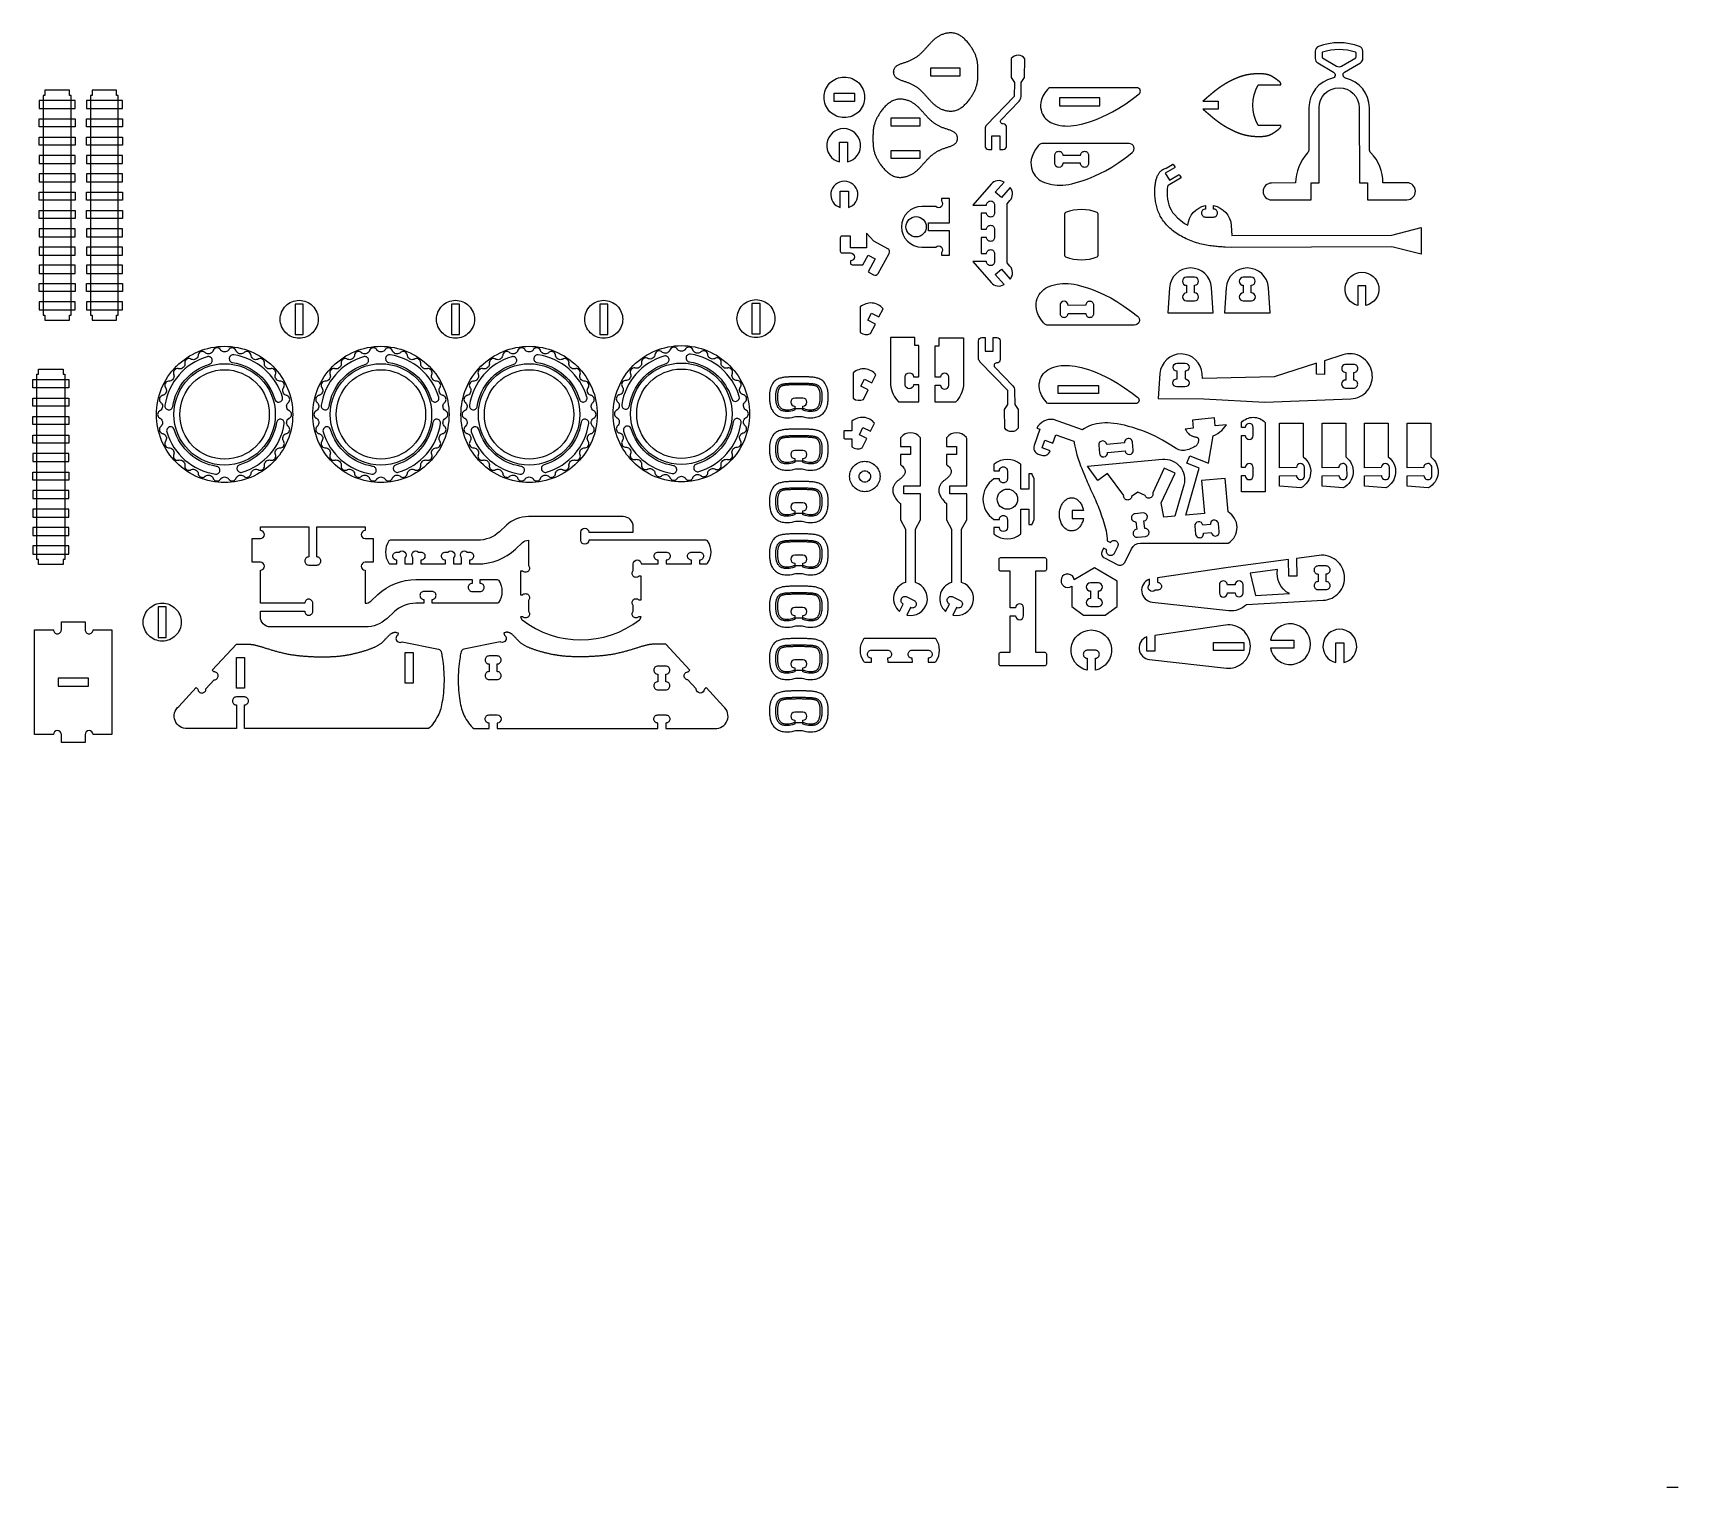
# Model space of a CAD drawing. Header units: millimetres. Extents: x 32 to 1015, y -334 to 535.
import ezdxf

# ---------------------------------------------------------------- set-up
doc = ezdxf.new("R2010")
doc.units = ezdxf.units.MM
for name, color, linetype in [('External Cut', 1, 'Continuous'), ('Internal Cut', 5, 'Continuous'), ('Kerf Pocket Cut 3mm', 6, 'Continuous'), ('Pocket Cut 1.1mm', 3, 'Continuous')]:
    doc.layers.add(name, color=color, linetype=linetype)

msp = doc.modelspace()

# ---------------------------------------------------------------- linework, layer by layer
at = {"flags": 128}
msp.add_lwpolyline([(1008.396201, -334.138259), (1015.159642, -334.138259)], dxfattribs=at)
at = {"layer": 'External Cut', "flags": 128}
for points in [[(596.803097, 511.700561), (596.804621, 512.023443), (596.805437, 512.346847), (596.805289, 512.670669), (596.803923, 512.994807), (596.801085, 513.319159), (596.796521, 513.643621), (596.789974, 513.968092), (596.781193, 514.29247), (596.769921, 514.61665), (596.755904, 514.940532), (596.738888, 515.264012), (596.718619, 515.586987), (596.694841, 515.909356), (596.667301, 516.231016), (596.635744, 516.551865), (596.599916, 516.871799), (596.559561, 517.190716), (596.514427, 517.508514), (596.464257, 517.82509), (596.408798, 518.140342), (596.310459, 518.633374), (596.198699, 519.12292), (596.073814, 519.609022), (595.936097, 520.091725), (595.785846, 520.571071), (595.623356, 521.047105), (595.448922, 521.51987), (595.26284, 521.98941), (595.065404, 522.455769), (594.856912, 522.918989), (594.637657, 523.379115), (594.407937, 523.836189), (594.168045, 524.290257), (593.918278, 524.74136), (593.658932, 525.189544), (593.390301, 525.634851), (593.112682, 526.077324), (592.826369, 526.517009), (592.531658, 526.953947), (592.228845, 527.388183), (591.861155, 527.897268), (591.482591, 528.401103), (591.093163, 528.898143), (590.692883, 529.386847), (590.281763, 529.86567), (589.859813, 530.333069), (589.427045, 530.787502), (588.983471, 531.227424), (588.529101, 531.651293), (588.063947, 532.057566), (587.588021, 532.444698), (587.101334, 532.811148), (586.603897, 533.155372), (586.095721, 533.475825), (585.576819, 533.770966), (585.0472, 534.039252), (584.506877, 534.279137), (583.955861, 534.489081), (583.394164, 534.667538), (582.821795, 534.812967), (582.366691, 534.902919), (581.905893, 534.972163), (581.440234, 535.021155), (580.970545, 535.05035), (580.497658, 535.060202), (580.022404, 535.051166), (579.545616, 535.023697), (579.068124, 534.97825), (578.59076, 534.91528), (578.114356, 534.835242), (577.639744, 534.738591), (577.167755, 534.625781), (576.69922, 534.497268), (576.234972, 534.353507), (575.775842, 534.194952), (575.322661, 534.022058), (574.876262, 533.83528), (574.437475, 533.635074), (574.007133, 533.421893), (573.586066, 533.196194), (573.181442, 532.962382), (572.786121, 532.71745), (572.399621, 532.461957), (572.02146, 532.196462), (571.651159, 531.921524), (571.288234, 531.6377), (570.932205, 531.345549), (570.58259, 531.045631), (570.238908, 530.738502), (569.900677, 530.424723), (569.567417, 530.104851), (569.238645, 529.779445), (568.91388, 529.449064), (568.592642, 529.114266), (568.274448, 528.775609), (567.958817, 528.433653), (567.645268, 528.088955), (567.333319, 527.742075), (567.022489, 527.39357), (566.712297, 527.044), (566.452725, 526.750882), (566.193087, 526.457719), (565.933204, 526.164821), (565.6729, 525.872497), (565.412, 525.581059), (565.150325, 525.290816), (564.8877, 525.002078), (564.623948, 524.715156), (564.358891, 524.43036), (564.092354, 524.148), (563.824159, 523.868385), (563.55413, 523.591827), (563.28209, 523.318636), (563.007863, 523.049121), (562.731272, 522.783592), (562.45214, 522.522361), (562.17029, 522.265737), (561.885545, 522.014029), (561.59773, 521.76755), (561.306667, 521.526608), (560.985933, 521.270889), (560.660978, 521.021957), (560.331638, 520.779669), (559.997752, 520.54388), (559.659157, 520.314448), (559.315689, 520.09123), (558.967185, 519.874083), (558.613483, 519.662863), (558.254419, 519.457427), (557.889831, 519.257632), (557.519556, 519.063335), (557.14343, 518.874393), (556.761291, 518.690662), (556.372977, 518.512), (555.978323, 518.338262), (555.577167, 518.169307), (555.169347, 518.00499), (554.754698, 517.845168), (554.333059, 517.689699), (553.904266, 517.53844), (553.459655, 517.388062), (553.009651, 517.240289), (552.556477, 517.093493), (552.102355, 516.946045), (551.649509, 516.796317), (551.200162, 516.642682), (550.756536, 516.483511), (550.320853, 516.317177), (549.895338, 516.142052), (549.482212, 515.956508), (549.083698, 515.758916), (548.70202, 515.54765), (548.3394, 515.32108), (547.998061, 515.077579), (547.680225, 514.81552), (547.388117, 514.533274), (547.123957, 514.229213), (546.88997, 513.901709), (546.688377, 513.549135), (546.521403, 513.169862), (546.495478, 513.099433), (546.470737, 513.028165), (546.447195, 512.956114), (546.424869, 512.88334), (546.403775, 512.809899), (546.383928, 512.735851), (546.365344, 512.661253), (546.348041, 512.586162), (546.332033, 512.510637), (546.317337, 512.434736), (546.303968, 512.358517), (546.291943, 512.282037), (546.281278, 512.205355), (546.271989, 512.128528), (546.264091, 512.051614), (546.257602, 511.974672), (546.252536, 511.897759), (546.24891, 511.820933), (546.24674, 511.744252), (546.246042, 511.667774), (546.246839, 511.591297), (546.249109, 511.514619), (546.252834, 511.437798), (546.258, 511.360891), (546.264589, 511.283958), (546.272586, 511.207054), (546.281975, 511.130239), (546.29274, 511.053571), (546.304864, 510.977107), (546.318331, 510.900905), (546.333126, 510.825023), (546.349232, 510.749519), (546.366633, 510.674451), (546.385313, 510.599877), (546.405256, 510.525854), (546.426446, 510.452441), (546.448866, 510.379696), (546.472501, 510.307676), (546.497335, 510.236439), (546.523351, 510.166044), (546.690817, 509.786988), (546.892867, 509.434676), (547.127279, 509.107476), (547.391832, 508.803758), (547.684307, 508.521891), (548.002482, 508.260244), (548.344137, 508.017186), (548.70705, 507.791087), (549.089002, 507.580316), (549.487772, 507.383241), (549.901138, 507.198233), (550.32688, 507.02366), (550.762778, 506.857891), (551.20661, 506.699296), (551.656157, 506.546244), (552.109196, 506.397103), (552.563509, 506.250244), (553.016873, 506.104036), (553.467068, 505.956847), (553.911874, 505.807046), (554.340863, 505.656343), (554.762703, 505.501421), (555.177559, 505.342137), (555.585592, 505.178349), (555.986967, 505.009914), (556.381845, 504.836689), (556.770391, 504.65853), (557.152768, 504.475295), (557.529138, 504.286841), (557.899665, 504.093024), (558.264512, 503.893702), (558.623842, 503.688732), (558.977818, 503.477971), (559.326603, 503.261276), (559.67036, 503.038504), (560.009253, 502.809512), (560.343445, 502.574156), (560.673098, 502.332295), (560.998376, 502.083785), (561.319442, 501.828482), (561.610817, 501.587918), (561.898952, 501.341812), (562.184022, 501.090474), (562.466205, 500.834216), (562.745675, 500.573347), (563.022611, 500.308177), (563.297188, 500.039018), (563.569581, 499.76618), (563.839969, 499.489972), (564.108526, 499.210706), (564.375429, 498.928691), (564.640855, 498.644239), (564.904979, 498.357659), (565.167979, 498.069263), (565.43003, 497.779359), (565.691308, 497.488259), (565.95199, 497.196274), (566.212253, 496.903713), (566.472271, 496.610887), (566.732223, 496.318106), (567.042868, 495.968938), (567.35415, 495.620837), (567.666548, 495.274362), (567.980544, 494.930071), (568.296619, 494.588524), (568.615252, 494.250281), (568.936924, 493.915899), (569.262117, 493.58594), (569.59131, 493.260961), (569.924985, 492.941521), (570.263623, 492.628181), (570.607703, 492.321499), (570.957706, 492.022034), (571.314114, 491.730345), (571.677407, 491.446992), (572.048065, 491.172534), (572.426569, 490.90753), (572.8134, 490.652539), (573.209039, 490.40812), (573.613966, 490.174833), (574.035325, 489.94968), (574.465943, 489.737057), (574.904989, 489.53742), (575.351631, 489.351222), (575.805035, 489.178916), (576.264371, 489.020957), (576.728805, 488.877797), (577.197506, 488.749892), (577.669641, 488.637695), (578.144378, 488.541659), (578.620885, 488.462239), (579.09833, 488.399888), (579.575881, 488.355061), (580.052705, 488.32821), (580.527969, 488.319791), (581.000843, 488.330256), (581.470494, 488.36006), (581.936089, 488.409656), (582.396797, 488.479498), (582.851784, 488.57004), (583.423964, 488.716211), (583.985429, 488.895397), (584.536173, 489.106055), (585.076184, 489.346641), (585.605454, 489.615613), (586.123973, 489.911427), (586.631733, 490.232539), (587.128723, 490.577408), (587.614935, 490.944488), (588.090358, 491.332238), (588.554984, 491.739114), (589.008804, 492.163572), (589.451807, 492.604069), (589.883985, 493.059063), (590.305329, 493.527009), (590.715828, 494.006365), (591.115473, 494.495587), (591.504256, 494.993132), (591.882167, 495.497457), (592.249196, 496.007019), (592.551446, 496.441647), (592.845589, 496.878967), (593.131332, 497.319023), (593.408377, 497.761856), (593.67643, 498.207511), (593.935195, 498.65603), (594.184377, 499.107458), (594.423679, 499.561836), (594.652807, 500.019208), (594.871464, 500.479618), (595.079356, 500.943108), (595.276186, 501.409722), (595.461659, 501.879503), (595.63548, 502.352494), (595.797353, 502.828739), (595.946982, 503.30828), (596.084072, 503.79116), (596.208327, 504.277424), (596.319452, 504.767114), (596.417151, 505.260273), (596.472201, 505.575597), (596.52196, 505.892238), (596.566682, 506.210094), (596.606623, 506.529064), (596.642037, 506.849044), (596.673177, 507.169933), (596.7003, 507.491628), (596.72366, 507.814028), (596.74351, 508.13703), (596.760106, 508.460531), (596.773703, 508.784431), (596.784554, 509.108626), (596.792915, 509.433014), (596.799041, 509.757493), (596.803185, 510.081962), (596.805602, 510.406317), (596.806547, 510.730456), (596.806275, 511.054278), (596.80504, 511.377681), (596.803097, 511.700561)], [(53.893227, 363.315926), (53.893227, 366.347501), (54.903752, 366.347501), (54.903752, 497.715759), (53.893227, 497.715759), (53.893227, 500.747334), (39.240614, 500.747334), (39.240614, 497.715759), (38.230089, 497.715759), (38.230089, 366.347501), (39.240614, 366.347501), (39.240614, 363.315926), (53.893227, 363.315926)], [(82.154755, 363.315926), (82.154755, 366.347501), (83.16528, 366.347501), (83.16528, 497.715759), (82.154755, 497.715759), (82.154755, 500.747334), (67.502142, 500.747334), (67.502142, 497.715759), (66.491617, 497.715759), (66.491617, 366.347501), (67.502142, 366.347501), (67.502142, 363.315926), (82.154755, 363.315926)], [(534.087276, 472.089827), (534.085333, 471.766947), (534.084098, 471.443545), (534.083826, 471.119723), (534.084771, 470.795583), (534.087188, 470.471228), (534.091332, 470.14676), (534.097458, 469.82228), (534.105819, 469.497892), (534.11667, 469.173697), (534.130267, 468.849798), (534.146863, 468.526296), (534.166713, 468.203294), (534.190073, 467.880894), (534.217196, 467.559199), (534.248336, 467.23831), (534.28375, 466.91833), (534.323691, 466.59936), (534.368413, 466.281504), (534.418172, 465.964863), (534.473222, 465.649539), (534.570921, 465.15638), (534.682046, 464.66669), (534.806301, 464.180427), (534.943391, 463.697546), (535.09302, 463.218005), (535.254893, 462.74176), (535.428714, 462.268769), (535.614187, 461.798988), (535.811017, 461.332374), (536.018909, 460.868884), (536.237566, 460.408474), (536.466694, 459.951102), (536.705996, 459.496724), (536.955178, 459.045297), (537.213943, 458.596777), (537.481996, 458.151122), (537.759041, 457.708289), (538.044784, 457.268234), (538.338927, 456.830913), (538.641177, 456.396285), (539.008206, 455.886723), (539.386117, 455.382398), (539.774899, 454.884853), (540.174545, 454.395631), (540.585044, 453.916275), (541.006388, 453.448329), (541.438566, 452.993335), (541.881569, 452.552838), (542.335388, 452.12838), (542.800015, 451.721504), (543.275438, 451.333755), (543.76165, 450.966674), (544.25864, 450.621806), (544.7664, 450.300693), (545.284919, 450.004879), (545.814189, 449.735907), (546.3542, 449.495321), (546.904944, 449.284663), (547.466409, 449.105477), (548.038588, 448.959306), (548.493576, 448.868764), (548.954284, 448.798922), (549.419879, 448.749326), (549.88953, 448.719522), (550.362403, 448.709057), (550.837668, 448.717477), (551.314492, 448.744327), (551.792043, 448.789155), (552.269488, 448.851505), (552.745995, 448.930925), (553.220732, 449.026961), (553.692867, 449.139158), (554.161568, 449.267063), (554.626002, 449.410223), (555.085338, 449.568182), (555.538742, 449.740488), (555.985384, 449.926687), (556.42443, 450.126324), (556.855048, 450.338946), (557.276407, 450.564099), (557.681334, 450.797386), (558.076973, 451.041805), (558.463804, 451.296796), (558.842308, 451.5618), (559.212966, 451.836258), (559.576259, 452.119611), (559.932667, 452.4113), (560.28267, 452.710765), (560.62675, 453.017447), (560.965388, 453.330787), (561.299063, 453.650227), (561.628256, 453.975206), (561.953449, 454.305166), (562.275121, 454.639547), (562.593754, 454.97779), (562.909829, 455.319337), (563.223825, 455.663628), (563.536223, 456.010103), (563.847505, 456.358204), (564.15815, 456.707372), (564.418102, 457.000153), (564.67812, 457.292979), (564.938383, 457.58554), (565.199065, 457.877526), (565.460343, 458.168625), (565.722394, 458.458529), (565.985394, 458.746926), (566.249518, 459.033505), (566.514944, 459.317958), (566.781847, 459.599972), (567.050404, 459.879238), (567.320792, 460.155446), (567.593185, 460.428284), (567.867762, 460.697443), (568.144698, 460.962613), (568.424168, 461.223482), (568.706351, 461.47974), (568.991421, 461.731078), (569.279556, 461.977184), (569.570931, 462.217749), (569.891997, 462.473051), (570.217275, 462.721561), (570.546928, 462.963422), (570.88112, 463.198778), (571.220013, 463.42777), (571.56377, 463.650542), (571.912555, 463.867237), (572.266531, 464.077999), (572.625861, 464.282968), (572.990708, 464.48229), (573.361235, 464.676107), (573.737605, 464.864561), (574.119982, 465.047796), (574.508528, 465.225955), (574.903406, 465.39918), (575.304781, 465.567616), (575.712814, 465.731403), (576.12767, 465.890687), (576.54951, 466.045609), (576.978499, 466.196312), (577.423305, 466.346113), (577.8735, 466.493302), (578.326864, 466.63951), (578.781177, 466.78637), (579.234216, 466.93551), (579.683763, 467.088562), (580.127595, 467.247157), (580.563493, 467.412926), (580.989235, 467.587499), (581.402601, 467.772507), (581.801371, 467.969582), (582.183323, 468.180353), (582.546236, 468.406452), (582.887891, 468.64951), (583.206066, 468.911157), (583.498541, 469.193024), (583.763094, 469.496742), (583.997506, 469.823942), (584.199556, 470.176254), (584.367022, 470.55531), (584.393038, 470.625706), (584.417872, 470.696942), (584.441507, 470.768962), (584.463927, 470.841707), (584.485117, 470.91512), (584.50506, 470.989143), (584.52374, 471.063717), (584.541141, 471.138785), (584.557247, 471.214289), (584.572042, 471.290171), (584.585509, 471.366373), (584.597633, 471.442837), (584.608398, 471.519506), (584.617787, 471.59632), (584.625784, 471.673224), (584.632373, 471.750158), (584.637539, 471.827064), (584.641264, 471.903885), (584.643534, 471.980563), (584.644331, 472.05704), (584.643633, 472.133518), (584.641463, 472.210199), (584.637837, 472.287025), (584.632771, 472.363938), (584.626282, 472.44088), (584.618384, 472.517794), (584.609095, 472.594621), (584.59843, 472.671303), (584.586405, 472.747783), (584.573036, 472.824002), (584.55834, 472.899903), (584.542332, 472.975428), (584.525028, 473.050519), (584.506445, 473.125117), (584.486598, 473.199166), (584.465504, 473.272606), (584.443178, 473.34538), (584.419636, 473.417431), (584.394895, 473.488699), (584.36897, 473.559128), (584.201996, 473.938401), (584.000403, 474.290975), (583.766416, 474.618479), (583.502256, 474.92254), (583.210148, 475.204786), (582.892312, 475.466846), (582.550973, 475.710346), (582.188353, 475.936916), (581.806675, 476.148182), (581.408161, 476.345774), (580.995035, 476.531318), (580.56952, 476.706444), (580.133837, 476.872777), (579.690211, 477.031948), (579.240864, 477.185583), (578.788018, 477.335311), (578.333896, 477.482759), (577.880722, 477.629556), (577.430718, 477.777329), (576.986107, 477.927706), (576.557314, 478.078966), (576.135675, 478.234435), (575.721026, 478.394256), (575.313206, 478.558573), (574.91205, 478.727528), (574.517396, 478.901266), (574.129082, 479.079928), (573.746943, 479.263659), (573.370817, 479.452602), (573.000542, 479.646899), (572.635954, 479.846693), (572.27689, 480.052129), (571.923188, 480.263349), (571.574684, 480.480497), (571.231216, 480.703715), (570.892621, 480.933146), (570.558735, 481.168935), (570.229395, 481.411223), (569.90444, 481.660155), (569.583706, 481.915874), (569.292643, 482.156816), (569.004828, 482.403296), (568.720083, 482.655003), (568.438233, 482.911627), (568.159101, 483.172859), (567.88251, 483.438387), (567.608283, 483.707902), (567.336243, 483.981093), (567.066214, 484.257652), (566.798019, 484.537266), (566.531482, 484.819626), (566.266425, 485.104422), (566.002673, 485.391345), (565.740048, 485.680082), (565.478373, 485.970325), (565.217472, 486.261764), (564.957169, 486.554087), (564.697286, 486.846985), (564.437648, 487.140149), (564.178076, 487.433266), (563.867884, 487.782837), (563.557054, 488.131341), (563.245105, 488.478222), (562.931556, 488.822919), (562.615925, 489.164876), (562.297731, 489.503532), (561.976493, 489.83833), (561.651728, 490.168712), (561.322956, 490.494117), (560.989696, 490.813989), (560.651465, 491.127768), (560.307783, 491.434897), (559.958168, 491.734815), (559.602139, 492.026966), (559.239214, 492.31079), (558.868913, 492.585728), (558.490752, 492.851223), (558.104252, 493.106716), (557.708931, 493.351648), (557.304307, 493.58546), (556.88324, 493.81116), (556.452898, 494.02434), (556.014111, 494.224546), (555.567712, 494.411324), (555.114531, 494.584218), (554.655401, 494.742773), (554.191153, 494.886534), (553.722618, 495.015047), (553.250629, 495.127857), (552.776017, 495.224508), (552.299613, 495.304546), (551.822249, 495.367516), (551.344757, 495.412963), (550.867969, 495.440432), (550.392715, 495.449468), (549.919828, 495.439616), (549.450139, 495.410422), (548.98448, 495.36143), (548.523682, 495.292185), (548.068578, 495.202233), (547.496209, 495.056804), (546.934512, 494.878347), (546.383496, 494.668403), (545.843173, 494.428518), (545.313554, 494.160233), (544.794652, 493.865092), (544.286476, 493.544638), (543.789039, 493.200414), (543.302352, 492.833965), (542.826426, 492.446832), (542.361272, 492.040559), (541.906902, 491.61669), (541.463328, 491.176768), (541.03056, 490.722335), (540.60861, 490.254936), (540.19749, 489.776113), (539.79721, 489.287409), (539.407782, 488.790369), (539.029218, 488.286534), (538.661528, 487.777449), (538.358715, 487.343213), (538.064004, 486.906275), (537.777691, 486.466591), (537.500072, 486.024117), (537.231441, 485.57881), (536.972094, 485.130627), (536.722328, 484.679523), (536.482436, 484.225456), (536.252716, 483.768381), (536.033461, 483.308255), (535.824969, 482.845035), (535.627533, 482.378677), (535.441451, 481.909137), (535.267017, 481.436371), (535.104527, 480.960337), (534.954276, 480.480991), (534.816559, 479.998288), (534.691674, 479.512186), (534.579914, 479.022641), (534.481575, 478.529608), (534.426116, 478.214357), (534.375946, 477.89778), (534.330812, 477.579982), (534.290457, 477.261065), (534.254629, 476.941131), (534.223072, 476.620283), (534.195532, 476.298623), (534.171754, 475.976254), (534.151485, 475.653278), (534.134469, 475.329798), (534.120452, 475.005916), (534.10918, 474.681736), (534.100399, 474.357359), (534.093852, 474.032888), (534.089288, 473.708425), (534.08645, 473.384073), (534.085084, 473.059935), (534.084936, 472.736113), (534.085752, 472.412709), (534.087276, 472.089827)], [(50.186402, 217.328725), (35.533789, 217.328725), (35.533789, 220.3603), (34.523264, 220.3603), (34.523264, 331.012795), (35.533789, 331.012795), (35.533789, 334.04437), (50.186402, 334.04437), (50.186402, 331.012795), (51.196927, 331.012795), (51.196927, 220.3603), (50.186402, 220.3603), (50.186402, 217.328725)], [(653.017964, 249.67208), (653.017964, 244.872086), (659.874841, 244.872086), (659.743132, 244.24313), (659.580252, 243.623982), (659.387914, 243.021878), (659.166993, 242.43907), (658.918431, 241.877765), (658.643244, 241.340124), (658.342529, 240.828268), (658.01747, 240.34427), (657.669345, 239.890145), (657.299524, 239.467841), (656.909474, 239.079223), (656.500759, 238.726064), (656.075036, 238.410027), (655.634054, 238.132653), (655.179646, 237.895351), (654.713727, 237.699379), (654.238288, 237.545843), (653.755386, 237.435676), (653.267139, 237.369635), (652.775713, 237.348291), (652.283322, 237.37202), (651.792209, 237.440996), (651.304642, 237.555184), (650.822904, 237.714336), (650.34928, 237.917984), (649.886047, 238.165434), (649.435465, 238.455765), (648.99976, 238.787821), (648.581116, 239.160207), (648.181658, 239.571289), (647.803437, 240.019191), (647.448416, 240.501791), (647.118445, 241.016726), (646.815249, 241.561398), (646.540399, 242.132982), (646.295292, 242.72845), (646.081129, 243.344598), (645.898894, 243.978081), (645.749341, 244.625471), (645.632985, 245.283307), (645.550107, 245.948155), (645.500768, 246.616671), (645.484829, 247.285638), (645.501984, 247.951998), (645.551787, 248.612864), (645.633686, 249.265514), (645.74704, 249.907371), (645.891138, 250.53598), (646.065207, 251.148979), (646.268411, 251.74408), (646.499852, 252.31905), (646.758562, 252.871698), (647.043493, 253.399878), (647.353516, 253.901486), (647.687413, 254.374471), (648.043872, 254.816841), (648.421486, 255.226678), (648.818752, 255.602149), (649.234069, 255.941522), (649.665746, 256.243177), (650.112003, 256.505623), (650.570974, 256.727506), (651.040714, 256.907622), (651.519207, 257.044932), (652.004373, 257.138565), (652.494074, 257.187836), (652.986124, 257.192245), (653.4783, 257.151491), (653.968345, 257.065479), (654.453985, 256.934323), (654.932937, 256.758352), (655.402915, 256.538121), (655.861649, 256.274406), (656.30689, 255.968219), (656.736425, 255.620804), (657.148092, 255.233645), (657.539791, 254.808468), (657.909503, 254.347241), (658.255305, 253.852178), (658.57539, 253.32573), (658.86809, 252.770584), (659.131897, 252.189642), (659.365484, 251.586004), (659.567731, 250.962932), (659.737738, 250.323808), (659.874841, 249.67208), (653.017964, 249.67208)]]:
    msp.add_lwpolyline(points, dxfattribs=at)
for points in [[(603.062608, 465.461035), (605.083658, 465.461035), (605.083658, 473.545236), (609.883652, 473.545236), (609.883652, 465.461035), (611.904702, 465.461035, 0.414214), (613.925752, 467.482085), (613.925752, 478.597861, 0.414214), (611.904702, 480.618911), (611.806956, 480.618911, -0.661891), (610.716604, 483.187668), (621.442075, 494.293909, 0.19179), (622.576369, 497.061398), (622.659571, 505.379368), (624.710842, 508.390576), (624.823134, 519.616687, 0.5), (616.739338, 519.697547), (616.627046, 508.471436), (618.617673, 505.419798), (618.53447, 497.101828), (601.892429, 479.868971, 0.194384), (601.041558, 477.763031), (601.041558, 467.482085, 0.414214), (603.062608, 465.461035)], [(853.153527, 445.455), (838.797063, 445.430262, 0.192473), (831.577114, 463.401275, -0.192473), (830.7381, 465.489648), (830.69534, 490.305469, 0.351629), (816.513689, 507.915523, -0.680657), (815.9184, 511.628502), (825.316174, 517.192017, 0.265486), (826.803378, 519.805953), (826.795932, 524.127399, 0.312548), (824.824807, 526.962228, 0.181495), (800.313295, 526.919993, 0.312548), (798.351951, 524.078387), (798.359397, 519.756941, 0.265486), (799.855601, 517.148146), (809.272492, 511.617051, -0.680657), (808.690002, 507.902042, 0.351629), (794.569122, 490.243221), (794.611882, 465.4274, -0.192473), (793.780069, 463.336148, 0.192473), (786.622094, 445.34036), (772.265631, 445.315623, 0.414214), (767.221719, 440.254299, 0.414214), (772.283043, 435.210387), (795.927037, 435.251128), (795.909624, 445.356364), (800.709611, 445.364634), (800.632264, 490.253668, -1), (824.632198, 490.295022), (824.709546, 445.405988), (829.509533, 445.414259), (829.526945, 435.309023), (853.170939, 435.349764, 1), (853.153527, 445.455)], [(822.75568, 523.051167, 0.322017), (822.410771, 523.529438, 0.163777), (802.739147, 523.495543, 0.322017), (802.395888, 523.016085), (802.4, 520.629776, 0.265486), (802.649367, 520.194977), (811.049305, 515.261198, 0.272884), (814.129039, 515.266505), (822.511925, 520.229202, 0.265486), (822.759792, 520.664858), (822.75568, 523.051167)], [(529.086696, 496.550876, -0.414214), (516.960395, 484.424575, -0.414214), (504.834094, 496.550876, -0.414214), (516.960395, 508.677177, -0.414214), (529.086696, 496.550876)], [(638.9793, 501.922558), (638.379691, 501.286784), (636.748116, 499.144522), (635.576247, 497.142952), (634.801627, 495.279856), (634.362039, 493.548047), (634.198672, 491.936041), (634.258162, 490.4313), (634.491321, 489.026654), (634.854888, 487.729216), (635.333499, 486.545382), (635.92187, 485.469935), (636.617187, 484.494861), (637.41822, 483.612922), (638.324649, 482.818385), (639.336177, 482.107235), (640.451736, 481.476921), (641.667941, 480.926579), (642.976803, 480.458111), (644.368982, 480.073719), (645.834896, 479.775232), (647.364818, 479.564155), (648.948965, 479.441715), (650.57755, 479.40891), (652.240693, 479.466549), (653.933741, 479.616136), (655.673782, 479.86271), (657.483986, 480.212558), (659.38709, 480.672168), (661.405176, 481.248017), (663.559777, 481.946431), (665.872051, 482.77353), (668.360987, 483.734478), (671.047562, 484.848003), (673.98942, 486.199237), (677.26189, 487.893821), (680.940371, 490.038483), (685.097902, 492.739672), (689.805697, 496.10327), (693.090282, 498.65003, 0.714484), (691.852946, 502.268264), (640.1503, 502.295607, 0.155709), (638.9793, 501.922558)], [(777.821829, 504.01093), (777.816225, 504.169572), (777.81534, 504.193078), (777.814297, 504.218401), (777.813051, 504.245422), (777.811561, 504.274022), (777.809781, 504.30408), (777.807671, 504.335479), (777.805185, 504.368098), (777.802282, 504.401817), (777.798917, 504.436519), (777.795048, 504.472082), (777.790631, 504.508388), (777.785624, 504.545318), (777.779983, 504.582752), (777.773665, 504.62057), (777.766626, 504.658653), (777.758825, 504.696883), (777.750216, 504.735138), (777.740758, 504.773301), (777.730407, 504.811252), (777.719128, 504.848892), (777.706919, 504.886212), (777.693786, 504.923223), (777.679734, 504.959935), (777.664771, 504.996361), (777.648901, 505.032511), (777.63213, 505.068398), (777.614466, 505.104031), (777.595913, 505.139422), (777.576477, 505.174583), (777.556166, 505.209524), (777.534983, 505.244257), (777.512937, 505.278794), (777.490032, 505.313145), (777.466274, 505.347322), (777.44167, 505.381335), (777.416225, 505.415197), (777.389946, 505.448918), (777.362838, 505.48251), (777.334907, 505.515984), (777.306167, 505.549348), (777.276656, 505.582597), (777.246423, 505.615724), (777.215513, 505.648721), (777.183974, 505.68158), (777.151853, 505.714293), (777.119195, 505.746852), (777.086049, 505.779251), (777.05246, 505.811481), (777.018476, 505.843534), (776.984144, 505.875402), (776.94951, 505.907079), (776.914621, 505.938555), (776.879523, 505.969824), (776.844265, 506.000877), (776.808892, 506.031707), (776.773452, 506.062306), (776.737991, 506.092666), (776.702555, 506.122779), (776.667193, 506.152639), (776.631942, 506.182238), (776.59681, 506.211579), (776.561796, 506.240665), (776.526898, 506.269499), (776.492117, 506.298086), (776.457451, 506.326429), (776.422898, 506.354532), (776.388459, 506.382398), (776.354132, 506.410031), (776.319917, 506.437434), (776.285812, 506.464611), (776.251816, 506.491566), (776.217929, 506.518301), (776.18415, 506.544822), (776.150477, 506.571131), (776.11691, 506.597233), (776.083448, 506.62313), (776.05009, 506.648826), (776.016835, 506.674325), (775.983683, 506.69963), (775.950631, 506.724746), (775.91768, 506.749675), (775.884828, 506.774422), (775.852074, 506.79899), (775.819419, 506.823382), (775.786859, 506.847602), (775.754396, 506.871654), (775.722027, 506.895541), (775.689752, 506.919267), (775.657569, 506.942835), (775.625479, 506.96625), (775.59348, 506.989515), (775.561571, 507.012633), (775.529752, 507.035608), (775.49802, 507.058443), (775.466376, 507.081143), (775.434819, 507.10371), (775.403347, 507.126149), (775.371959, 507.148463), (775.340656, 507.170655), (775.309435, 507.192729), (775.278296, 507.214689), (775.247238, 507.236537), (775.216259, 507.258276), (775.18536, 507.279909), (775.154539, 507.301439), (775.123795, 507.322868), (775.093126, 507.344201), (775.062533, 507.36544), (775.032015, 507.386587), (775.001569, 507.407647), (774.971196, 507.428621), (774.940894, 507.449512), (774.910662, 507.470325), (774.8805, 507.491061), (774.850406, 507.511723), (774.82038, 507.532315), (774.79042, 507.55284), (774.760526, 507.5733), (774.730696, 507.593698), (774.70093, 507.614038), (774.671227, 507.634319), (774.641585, 507.654542), (774.612003, 507.674708), (774.582481, 507.694816), (774.553017, 507.714868), (774.52361, 507.734863), (774.494259, 507.754802), (774.464963, 507.774685), (774.435721, 507.794513), (774.406531, 507.814286), (774.377394, 507.834005), (774.348306, 507.853669), (774.319268, 507.873279), (774.290279, 507.892836), (774.261337, 507.912339), (774.23244, 507.93179), (774.203589, 507.951188), (774.174782, 507.970534), (774.146018, 507.989828), (774.117296, 508.009071), (774.088614, 508.028262), (774.059972, 508.047401), (774.031368, 508.066488), (774.002801, 508.085523), (773.974271, 508.104504), (773.945775, 508.123433), (773.917314, 508.142308), (773.888885, 508.16113), (773.860488, 508.179897), (773.832121, 508.198611), (773.803783, 508.21727), (773.775474, 508.235874), (773.747192, 508.254423), (773.718936, 508.272917), (773.690705, 508.291355), (773.662498, 508.309737), (773.634313, 508.328063), (773.606149, 508.346332), (773.578006, 508.364544), (773.549882, 508.3827), (773.521777, 508.400798), (773.493688, 508.418838), (773.465615, 508.436821), (773.437556, 508.454745), (773.409511, 508.472611), (773.381479, 508.490418), (773.353458, 508.508166), (773.325447, 508.525854), (773.297445, 508.543483), (773.269451, 508.561052), (773.241464, 508.578561), (773.213483, 508.596009), (773.185506, 508.613397), (773.157532, 508.630723), (773.129561, 508.647988), (773.101591, 508.665192), (773.073621, 508.682333), (773.045649, 508.699412), (773.017676, 508.716429), (772.989699, 508.733383), (772.961718, 508.750274), (772.933731, 508.767101), (772.905737, 508.783865), (772.877735, 508.800565), (772.849725, 508.817201), (772.821704, 508.833772), (772.793672, 508.850279), (772.765627, 508.86672), (772.737569, 508.883096), (772.709496, 508.899406), (772.681408, 508.915651), (772.653302, 508.931829), (772.625179, 508.947941), (772.597036, 508.963986), (772.568873, 508.979964), (772.540689, 508.995874), (772.512482, 509.011717), (772.484251, 509.027492), (772.455996, 509.043199), (772.427715, 509.058837), (772.399406, 509.074407), (772.371069, 509.089907), (772.342703, 509.105338), (772.314307, 509.1207), (772.285879, 509.135991), (772.257418, 509.151212), (772.228923, 509.166363), (772.200394, 509.181443), (772.171828, 509.196452), (772.143225, 509.21139), (772.114584, 509.226256), (772.085903, 509.24105), (772.057181, 509.255772), (772.028418, 509.270421), (771.999612, 509.284998), (771.970762, 509.299501), (771.941866, 509.313931), (771.912925, 509.328288), (771.883936, 509.342571), (771.854898, 509.356779), (771.825811, 509.370913), (771.796673, 509.384972), (771.767483, 509.398956), (771.738241, 509.412865), (771.708944, 509.426698), (771.679591, 509.440455), (771.650182, 509.454136), (771.620716, 509.467741), (771.591191, 509.481269), (771.561606, 509.494719), (771.53196, 509.508093), (771.502253, 509.521389), (771.472481, 509.534606), (771.442646, 509.547746), (771.412745, 509.560807), (771.382778, 509.57379), (771.352743, 509.586693), (771.322639, 509.599517), (771.292465, 509.612261), (771.262219, 509.624926), (771.231902, 509.63751), (771.201511, 509.650014), (771.171046, 509.662437), (771.140505, 509.674779), (771.109888, 509.687039), (771.079192, 509.699218), (771.048418, 509.711315), (771.017563, 509.72333), (770.986627, 509.735263), (770.955609, 509.747112), (770.924507, 509.758879), (770.893321, 509.770562), (770.862049, 509.782162), (770.83069, 509.793677), (770.799243, 509.805109), (770.767706, 509.816456), (770.73608, 509.827718), (770.704362, 509.838895), (770.672551, 509.849987), (770.640647, 509.860994), (770.608648, 509.871914), (770.576554, 509.882749), (770.544364, 509.893497), (770.512076, 509.904159), (770.479691, 509.914734), (770.447207, 509.925223), (770.414624, 509.935625), (770.38194, 509.94594), (770.349154, 509.956167), (770.316267, 509.966307), (770.283277, 509.976359), (770.250183, 509.986323), (770.216984, 509.9962), (770.18368, 510.005988), (770.15027, 510.015688), (770.116752, 510.025299), (770.083127, 510.034821), (770.049392, 510.044254), (770.015548, 510.053599), (769.981594, 510.062854), (769.947529, 510.072019), (769.913355, 510.081096), (769.879071, 510.090084), (769.844678, 510.098984), (769.810175, 510.107796), (769.775564, 510.116519), (769.740845, 510.125155), (769.706018, 510.133702), (769.671083, 510.142163), (769.636041, 510.150536), (769.600891, 510.158822), (769.565635, 510.167022), (769.530272, 510.175135), (769.494803, 510.183161), (769.459228, 510.191101), (769.423548, 510.198956), (769.387762, 510.206724), (769.351872, 510.214407), (769.315876, 510.222005), (769.279777, 510.229518), (769.243574, 510.236946), (769.207267, 510.244289), (769.170858, 510.251549), (769.134348, 510.258724), (769.097735, 510.265816), (769.061023, 510.272824), (769.02421, 510.27975), (768.987297, 510.286593), (768.950285, 510.293354), (768.913176, 510.300033), (768.875968, 510.30663), (768.838663, 510.313146), (768.801262, 510.319581), (768.763764, 510.325935), (768.726172, 510.332208), (768.688484, 510.338402), (768.650703, 510.344515), (768.612827, 510.350549), (768.574859, 510.356504), (768.536799, 510.362381), (768.498646, 510.368178), (768.460403, 510.373897), (768.422068, 510.379539), (768.383644, 510.385102), (768.345131, 510.390589), (768.306528, 510.395998), (768.267838, 510.401331), (768.22906, 510.406587), (768.190194, 510.411767), (768.151243, 510.416872), (768.112205, 510.421901), (768.073083, 510.426855), (768.033875, 510.431734), (767.994584, 510.436538), (767.955209, 510.441269), (767.915752, 510.445925), (767.876212, 510.450508), (767.83659, 510.455018), (767.796888, 510.459454), (767.757105, 510.463818), (767.717242, 510.46811), (767.6773, 510.47233), (767.637279, 510.476478), (767.597181, 510.480554), (767.557004, 510.48456), (767.516751, 510.488494), (767.476422, 510.492359), (767.436017, 510.496153), (767.395537, 510.499877), (767.354982, 510.503531), (767.314354, 510.507117), (767.273652, 510.510633), (767.232878, 510.514081), (767.192031, 510.517461), (767.151113, 510.520773), (767.110124, 510.524017), (767.069065, 510.527193), (767.027936, 510.530303), (766.986738, 510.533346), (766.945471, 510.536322), (766.904137, 510.539233), (766.862735, 510.542077), (766.821267, 510.544856), (766.779732, 510.54757), (766.738132, 510.550219), (766.696467, 510.552804), (766.654737, 510.555324), (766.612944, 510.55778), (766.571088, 510.560173), (766.529169, 510.562502), (766.487188, 510.564769), (766.445146, 510.566973), (766.403043, 510.569114), (766.36088, 510.571193), (766.318658, 510.573211), (766.276376, 510.575167), (766.234036, 510.577062), (766.191638, 510.578896), (766.149184, 510.58067), (766.106672, 510.582383), (766.064105, 510.584037), (766.021482, 510.585631), (765.978804, 510.587165), (765.936073, 510.588641), (765.893287, 510.590058), (765.850449, 510.591417), (765.807558, 510.592718), (765.764616, 510.593961), (765.721622, 510.595147), (765.678578, 510.596276), (765.635484, 510.597347), (765.59234, 510.598363), (765.549147, 510.599322), (765.505906, 510.600226), (765.462618, 510.601074), (765.419283, 510.601866), (765.375901, 510.602604), (765.332473, 510.603287), (765.289, 510.603916), (765.245483, 510.604491), (765.201921, 510.605013), (765.158316, 510.605481), (765.114668, 510.605896), (765.070978, 510.606258), (765.027247, 510.606568), (764.983474, 510.606825), (764.93966, 510.607031), (764.895807, 510.607186), (764.851915, 510.607289), (764.807984, 510.607341), (764.764015, 510.607343), (764.720008, 510.607295), (764.675965, 510.607197), (764.631885, 510.607049), (764.587769, 510.606852), (764.543619, 510.606606), (764.499434, 510.606311), (764.455215, 510.605968), (764.410963, 510.605577), (764.366678, 510.605138), (764.322361, 510.604651), (764.278012, 510.604117), (764.233632, 510.603536), (764.189221, 510.602908), (764.14478, 510.602234), (764.100309, 510.601512), (764.055809, 510.600745), (764.01128, 510.599931), (763.966723, 510.599072), (763.922138, 510.598166), (763.877526, 510.597215), (763.832886, 510.596219), (763.788221, 510.595177), (763.74353, 510.594091), (763.698813, 510.59296), (763.654071, 510.591784), (763.609305, 510.590564), (763.564515, 510.5893), (763.519702, 510.587991), (763.474866, 510.586639), (763.430007, 510.585243), (763.385125, 510.583803), (763.34022, 510.582318), (763.295292, 510.580789), (763.250342, 510.579214), (763.20537, 510.577594), (763.160374, 510.575929), (763.115357, 510.574218), (763.070317, 510.57246), (763.025254, 510.570657), (762.980169, 510.568807), (762.935062, 510.56691), (762.889933, 510.564967), (762.844782, 510.562975), (762.799609, 510.560937), (762.754413, 510.558851), (762.709196, 510.556716), (762.663956, 510.554534), (762.618695, 510.552302), (762.573412, 510.550023), (762.528107, 510.547693), (762.482781, 510.545315), (762.437432, 510.542886), (762.392061, 510.540408), (762.346669, 510.537878), (762.301254, 510.535298), (762.255817, 510.532667), (762.210357, 510.529983), (762.164876, 510.527248), (762.119372, 510.52446), (762.073846, 510.52162), (762.028297, 510.518726), (761.982726, 510.515779), (761.937133, 510.512778), (761.891516, 510.509723), (761.845878, 510.506613), (761.800216, 510.503449), (761.754532, 510.500229), (761.708825, 510.496953), (761.663095, 510.493621), (761.617342, 510.490233), (761.571567, 510.486788), (761.525768, 510.483286), (761.479946, 510.479726), (761.434101, 510.476109), (761.388233, 510.472433), (761.342342, 510.468699), (761.296428, 510.464906), (761.25049, 510.461054), (761.204529, 510.457141), (761.158544, 510.453169), (761.112537, 510.449137), (761.066505, 510.445043), (761.02045, 510.440889), (760.974371, 510.436673), (760.928269, 510.432395), (760.882143, 510.428055), (760.835993, 510.423652), (760.78982, 510.419187), (760.743622, 510.414658), (760.697401, 510.410065), (760.651155, 510.405409), (760.604886, 510.400688), (760.558592, 510.395902), (760.512275, 510.391051), (760.465933, 510.386135), (760.419567, 510.381153), (760.373177, 510.376104), (760.326762, 510.370989), (760.280323, 510.365808), (760.233859, 510.360558), (760.187371, 510.355242), (760.140859, 510.349857), (760.094321, 510.344403), (760.04776, 510.338881), (760.001173, 510.33329), (759.954562, 510.327629), (759.907926, 510.321899), (759.861265, 510.316098), (759.814579, 510.310227), (759.767868, 510.304285), (759.721132, 510.298271), (759.674371, 510.292186), (759.627585, 510.286029), (759.580774, 510.279799), (759.533937, 510.273497), (759.487076, 510.267122), (759.440189, 510.260673), (759.393276, 510.25415), (759.346338, 510.247553), (759.299375, 510.240882), (759.252386, 510.234135), (759.205372, 510.227313), (759.158331, 510.220416), (759.111266, 510.213443), (759.064174, 510.206393), (759.017057, 510.199266), (758.969914, 510.192063), (758.922744, 510.184782), (758.875549, 510.177423), (758.828328, 510.169985), (758.781081, 510.16247), (758.733808, 510.154875), (758.686509, 510.147201), (758.639183, 510.139448), (758.591831, 510.131614), (758.544453, 510.1237), (758.497049, 510.115705), (758.449618, 510.10763), (758.40216, 510.099472), (758.354676, 510.091233), (758.307166, 510.082912), (758.259629, 510.074508), (758.212065, 510.066021), (758.164474, 510.057451), (758.116857, 510.048797), (758.069213, 510.04006), (758.021542, 510.031238), (757.973844, 510.022331), (757.926119, 510.013339), (757.878367, 510.004261), (757.830588, 509.995098), (757.782782, 509.985849), (757.734948, 509.976513), (757.687088, 509.96709), (757.6392, 509.95758), (757.591284, 509.947982), (757.543341, 509.938296), (757.495371, 509.928522), (757.447374, 509.918659), (757.399348, 509.908707), (757.351295, 509.898666), (757.303215, 509.888534), (757.255107, 509.878313), (757.206971, 509.868001), (757.158807, 509.857598), (757.110615, 509.847104), (757.062395, 509.836518), (757.014148, 509.82584), (756.965872, 509.81507), (756.917569, 509.804207), (756.869237, 509.793251), (756.820877, 509.782202), (756.772489, 509.77106), (756.724073, 509.759824), (756.675629, 509.748494), (756.627157, 509.73707), (756.578656, 509.725551), (756.530128, 509.713937), (756.481571, 509.702229), (756.432986, 509.690425), (756.384372, 509.678525), (756.335731, 509.66653), (756.287061, 509.654439), (756.238363, 509.642251), (756.189636, 509.629966), (756.140882, 509.617585), (756.092099, 509.605106), (756.043287, 509.59253), (755.994447, 509.579856), (755.945579, 509.567085), (755.896683, 509.554216), (755.847759, 509.54125), (755.798807, 509.528187), (755.749827, 509.515026), (755.70082, 509.501768), (755.651785, 509.488413), (755.602722, 509.474962), (755.553633, 509.461414), (755.504516, 509.447769), (755.455372, 509.434028), (755.406201, 509.42019), (755.357003, 509.406256), (755.307779, 509.392226), (755.258528, 509.3781), (755.209251, 509.363878), (755.159947, 509.34956), (755.110618, 509.335146), (755.061262, 509.320637), (755.01188, 509.306033), (754.962472, 509.291333), (754.913039, 509.276538), (754.86358, 509.261648), (754.814096, 509.246663), (754.764587, 509.231585), (754.715053, 509.216411), (754.665494, 509.201144), (754.61591, 509.185783), (754.566302, 509.170329), (754.516669, 509.154781), (754.467012, 509.139139), (754.417331, 509.123405), (754.367626, 509.107578), (754.317897, 509.091659), (754.268145, 509.075647), (754.218369, 509.059543), (754.16857, 509.043347), (754.118747, 509.027059), (754.068902, 509.01068), (754.019034, 508.994209), (753.969143, 508.977648), (753.91923, 508.960995), (753.869294, 508.944252), (753.819336, 508.927418), (753.769356, 508.910494), (753.719354, 508.893479), (753.669331, 508.876375), (753.619286, 508.859182), (753.569219, 508.841898), (753.519131, 508.824526), (753.469022, 508.807064), (753.418892, 508.789514), (753.368741, 508.771875), (753.31857, 508.754148), (753.268378, 508.736332), (753.218165, 508.718429), (753.167933, 508.700437), (753.11768, 508.682358), (753.067408, 508.664192), (753.017116, 508.645938), (752.966804, 508.627598), (752.916473, 508.609171), (752.866122, 508.590657), (752.815753, 508.572057), (752.765365, 508.55337), (752.714957, 508.534598), (752.664531, 508.51574), (752.614087, 508.496797), (752.563624, 508.477768), (752.513144, 508.458654), (752.462645, 508.439455), (752.412128, 508.420172), (752.361594, 508.400804), (752.311042, 508.381351), (752.260473, 508.361815), (752.209886, 508.342195), (752.159282, 508.322491), (752.108662, 508.302704), (752.058025, 508.282834), (752.007371, 508.26288), (751.9567, 508.242844), (751.906014, 508.222725), (751.855311, 508.202524), (751.804592, 508.18224), (751.753857, 508.161875), (751.703107, 508.141427), (751.652341, 508.120899), (751.60156, 508.100288), (751.550764, 508.079597), (751.499952, 508.058825), (751.449126, 508.037972), (751.398285, 508.017038), (751.347429, 507.996024), (751.296559, 507.97493), (751.245675, 507.953756), (751.194776, 507.932503), (751.143864, 507.91117), (751.092938, 507.889757), (751.041998, 507.868266), (750.991044, 507.846695), (750.940078, 507.825046), (750.889098, 507.803319), (750.838105, 507.781513), (750.787099, 507.759629), (750.736081, 507.737668), (750.685049, 507.715628), (750.634006, 507.693512), (750.58295, 507.671318), (750.531882, 507.649047), (750.480803, 507.626699), (750.429711, 507.604275), (750.378608, 507.581774), (750.327493, 507.559198), (750.276367, 507.536545), (750.22523, 507.513816), (750.174082, 507.491012), (750.122923, 507.468133), (750.071753, 507.445178), (750.020573, 507.422149), (749.969383, 507.399044), (749.918182, 507.375866), (749.866971, 507.352613), (749.81575, 507.329285), (749.76452, 507.305884), (749.71328, 507.28241), (749.66203, 507.258861), (749.610771, 507.23524), (749.559503, 507.211545), (749.508226, 507.187778), (749.45694, 507.163938), (749.405646, 507.140025), (749.354343, 507.116041), (749.303031, 507.091984), (749.251712, 507.067855), (749.200384, 507.043655), (749.149049, 507.019384), (749.097706, 506.995041), (749.046355, 506.970627), (748.994997, 506.946143), (748.943631, 506.921588), (748.892259, 506.896962), (748.840879, 506.872266), (748.789492, 506.8475), (748.738099, 506.822664), (748.6867, 506.797759), (748.635294, 506.772783), (748.583881, 506.747738), (748.532463, 506.722624), (748.481038, 506.69744), (748.429608, 506.672188), (748.378171, 506.646866), (748.32673, 506.621475), (748.275283, 506.596016), (748.22383, 506.570489), (748.172373, 506.544893), (748.12091, 506.519228), (748.069442, 506.493496), (748.01797, 506.467696), (747.966493, 506.441828), (747.915012, 506.415892), (747.863526, 506.389889), (747.812036, 506.363817), (747.760542, 506.337678), (747.709044, 506.311471), (747.657542, 506.285196), (747.606035, 506.258852), (747.554525, 506.232441), (747.503011, 506.205961), (747.451493, 506.179412), (747.399972, 506.152795), (747.348447, 506.126109), (747.296918, 506.099354), (747.245386, 506.072531), (747.193851, 506.045638), (747.142312, 506.018677), (747.090771, 505.991646), (747.039226, 505.964546), (746.987678, 505.937377), (746.936127, 505.910138), (746.884574, 505.88283), (746.833017, 505.855452), (746.781458, 505.828004), (746.729897, 505.800486), (746.678332, 505.772898), (746.626765, 505.74524), (746.575196, 505.717511), (746.523624, 505.689712), (746.47205, 505.661842), (746.420474, 505.633901), (746.368895, 505.605888), (746.317314, 505.577805), (746.265732, 505.54965), (746.214147, 505.521424), (746.16256, 505.493126), (746.110971, 505.464756), (746.059381, 505.436314), (746.007789, 505.4078), (745.956195, 505.379213), (745.904599, 505.350554), (745.853002, 505.321823), (745.801404, 505.293018), (745.749804, 505.264141), (745.698202, 505.23519), (745.6466, 505.206167), (745.594996, 505.177069), (745.543391, 505.147899), (745.491785, 505.118654), (745.440178, 505.089336), (745.388569, 505.059943), (745.33696, 505.030477), (745.28535, 505.000936), (745.23374, 504.97132), (745.182128, 504.94163), (745.130516, 504.911865), (745.078904, 504.882025), (745.027291, 504.85211), (744.975677, 504.822119), (744.924063, 504.792054), (744.872449, 504.761912), (744.820834, 504.731695), (744.769219, 504.701402), (744.717604, 504.671032), (744.665989, 504.640587), (744.614374, 504.610065), (744.56276, 504.579467), (744.511145, 504.548792), (744.45953, 504.51804), (744.407916, 504.487211), (744.356302, 504.456305), (744.304688, 504.425321), (744.253075, 504.394261), (744.201462, 504.363122), (744.14985, 504.331906), (744.098239, 504.300612), (744.046628, 504.269239), (743.995018, 504.237789), (743.943409, 504.20626), (743.891801, 504.174652), (743.840194, 504.142966), (743.788588, 504.111201), (743.736983, 504.079357), (743.685379, 504.047433), (743.633776, 504.015431), (743.582175, 503.983349), (743.530575, 503.951187), (743.478976, 503.918945), (743.427379, 503.886624), (743.375784, 503.854222), (743.32419, 503.82174), (743.272598, 503.789177), (743.221007, 503.756534), (743.169419, 503.723811), (743.117832, 503.691006), (743.066247, 503.65812), (743.014664, 503.625153), (742.963084, 503.592105), (742.911505, 503.558975), (742.859929, 503.525764), (742.808355, 503.492471), (742.756783, 503.459095), (742.705214, 503.425638), (742.653647, 503.392098), (742.602082, 503.358476), (742.550521, 503.324771), (742.498961, 503.290984), (742.447405, 503.257113), (742.395851, 503.22316), (742.344301, 503.189123), (742.292753, 503.155003), (742.241208, 503.120799), (742.189666, 503.086512), (742.138128, 503.052141), (742.086592, 503.017685), (742.03506, 502.983146), (741.983531, 502.948522), (741.932005, 502.913814), (741.880483, 502.879021), (741.828965, 502.844143), (741.777449, 502.809181), (741.725938, 502.774133), (741.67443, 502.739), (741.622926, 502.703782), (741.571426, 502.668478), (741.51993, 502.633088), (741.468438, 502.597613), (741.416949, 502.562051), (741.365465, 502.526403), (741.313985, 502.490669), (741.262509, 502.454849), (741.211038, 502.418941), (741.159571, 502.382947), (741.108108, 502.346866), (741.05665, 502.310698), (741.005196, 502.274443), (740.953747, 502.2381), (740.902302, 502.201669), (740.850862, 502.165151), (740.799428, 502.128545), (740.747997, 502.091851), (740.696572, 502.055069), (740.645152, 502.018198), (740.593736, 501.981239), (740.542325, 501.944191), (740.490918, 501.907054), (740.439515, 501.869828), (740.388117, 501.832513), (740.336722, 501.795108), (740.285331, 501.757614), (740.233943, 501.72003), (740.182559, 501.682357), (740.131179, 501.644593), (740.079801, 501.60674), (740.028427, 501.568796), (739.977055, 501.530761), (739.925686, 501.492636), (739.87432, 501.454419), (739.822956, 501.416112), (739.771595, 501.377714), (739.720235, 501.339224), (739.668878, 501.300643), (739.617521, 501.26197), (739.566164, 501.223206), (739.514807, 501.184349), (739.463447, 501.1454), (739.412085, 501.106358), (739.360718, 501.067224), (739.309347, 501.027996), (739.257969, 500.988676), (739.206585, 500.949262), (739.155192, 500.909755), (739.103791, 500.870155), (739.052379, 500.83046), (739.000957, 500.790671), (738.949523, 500.750788), (738.898076, 500.710811), (738.846615, 500.670738), (738.795139, 500.630571), (738.743647, 500.590309), (738.692138, 500.549952), (738.640611, 500.509499), (738.589066, 500.46895), (738.537499, 500.428306), (738.485912, 500.387565), (738.434301, 500.346728), (738.382667, 500.305795), (738.331007, 500.264765), (738.279322, 500.223637), (738.227608, 500.182413), (738.175866, 500.141092), (738.124094, 500.099673), (738.07229, 500.058156), (738.020455, 500.016541), (737.968585, 499.974828), (737.916681, 499.933016), (737.864741, 499.891106), (737.812764, 499.849098), (737.760748, 499.80699), (737.708692, 499.764783), (737.656596, 499.722476), (737.604458, 499.68007), (737.552276, 499.637564), (737.50005, 499.594958), (737.447779, 499.552252), (737.39546, 499.509446), (737.343094, 499.466538), (737.290678, 499.42353), (737.238211, 499.380421), (737.185693, 499.33721), (737.133123, 499.293898), (737.080497, 499.250484), (737.027817, 499.206969), (736.97508, 499.163351), (736.922286, 499.119631), (736.869432, 499.075808), (736.816518, 499.031883), (736.763543, 498.987854), (736.710506, 498.943723), (736.657404, 498.899488), (736.604238, 498.855149), (736.551006, 498.810707), (736.497706, 498.766161), (736.444337, 498.72151), (736.390899, 498.676756), (736.33739, 498.631896), (736.283808, 498.586932), (736.230153, 498.541863), (736.176424, 498.496688), (736.122619, 498.451408), (736.068736, 498.406023), (736.014776, 498.360531), (735.960735, 498.314934), (735.906615, 498.26923), (735.852412, 498.22342), (735.798127, 498.177503), (735.743757, 498.131479), (735.689301, 498.085348), (735.634759, 498.03911), (735.580129, 497.992764), (735.52541, 497.94631), (735.470601, 497.899749), (735.4157, 497.853079), (735.360706, 497.806301), (735.305619, 497.759415), (735.250436, 497.71242), (735.195157, 497.665315), (735.13978, 497.618102), (735.084305, 497.570779), (735.02873, 497.523347), (734.973053, 497.475805), (734.917274, 497.428153), (734.861392, 497.38039), (734.805405, 497.332517), (734.749311, 497.284534), (734.693111, 497.23644), (734.636802, 497.188234), (734.580384, 497.139918), (734.523854, 497.09149), (734.467213, 497.04295), (734.410458, 496.994299), (734.35359, 496.945535), (734.296605, 496.896659), (734.239503, 496.847671), (734.182284, 496.798569), (734.124945, 496.749355), (734.067486, 496.700028), (734.009905, 496.650588), (733.952201, 496.601034), (733.894373, 496.551366), (733.83642, 496.501584), (733.77834, 496.451688), (733.720132, 496.401678), (733.661796, 496.351553), (733.603329, 496.301314), (733.544731, 496.250959), (733.486001, 496.200489), (733.427137, 496.149904), (733.368138, 496.099203), (733.309002, 496.048387), (733.24973, 495.997454), (733.190329, 495.946414), (733.130848, 495.895309), (733.071348, 495.84419), (733.011888, 495.793111), (732.952527, 495.74212), (732.893324, 495.691271), (732.83434, 495.640615), (732.775633, 495.590204), (732.717263, 495.540088), (732.659289, 495.490319), (732.601771, 495.440949), (732.544768, 495.39203), (732.48834, 495.343612), (732.432546, 495.295748), (732.377445, 495.248488), (732.323098, 495.201885), (732.269563, 495.15599), (732.216899, 495.110854), (732.165167, 495.066529), (732.114426, 495.023066), (732.064732, 494.980515), (732.016136, 494.938917), (731.968683, 494.89831), (731.922421, 494.858735), (731.877396, 494.820229), (731.833655, 494.782833), (731.791245, 494.746584), (731.750213, 494.711522), (731.710606, 494.677686), (731.67247, 494.645114), (731.635852, 494.613847), (731.600799, 494.583922), (731.567358, 494.555379), (731.535576, 494.528257), (731.505499, 494.502595), (731.477174, 494.478431), (731.450648, 494.455806), (731.425968, 494.434757), (731.403181, 494.415324), (731.382333, 494.397546), (731.249916, 494.284626), (740.344642, 494.284626), (740.344642, 489.484632), (731.249916, 489.484632), (731.382333, 489.371713), (731.403181, 489.353935), (731.425968, 489.334502), (731.450648, 489.313453), (731.477174, 489.290827), (731.505499, 489.266664), (731.535576, 489.241002), (731.567358, 489.21388), (731.600799, 489.185337), (731.635852, 489.155412), (731.67247, 489.124144), (731.710606, 489.091573), (731.750213, 489.057737), (731.791245, 489.022675), (731.833655, 488.986426), (731.877396, 488.949029), (731.922421, 488.910524), (731.968683, 488.870948), (732.016136, 488.830342), (732.064732, 488.788744), (732.114426, 488.746193), (732.165167, 488.70273), (732.216899, 488.658405), (732.269563, 488.613269), (732.323098, 488.567374), (732.377445, 488.520771), (732.432546, 488.473511), (732.48834, 488.425647), (732.544768, 488.377229), (732.601771, 488.32831), (732.659289, 488.27894), (732.717263, 488.229171), (732.775633, 488.179055), (732.83434, 488.128643), (732.893324, 488.077987), (732.952527, 488.027138), (733.011888, 487.976148), (733.071348, 487.925068), (733.130848, 487.87395), (733.190329, 487.822845), (733.24973, 487.771805), (733.309002, 487.720872), (733.368138, 487.670056), (733.427137, 487.619355), (733.486001, 487.56877), (733.544731, 487.5183), (733.603329, 487.467945), (733.661796, 487.417706), (733.720132, 487.367581), (733.77834, 487.317571), (733.83642, 487.267675), (733.894373, 487.217893), (733.952201, 487.168225), (734.009905, 487.118671), (734.067486, 487.069231), (734.124945, 487.019903), (734.182284, 486.970689), (734.239503, 486.921588), (734.296605, 486.8726), (734.35359, 486.823724), (734.410458, 486.77496), (734.467213, 486.726309), (734.523854, 486.677769), (734.580384, 486.629341), (734.636802, 486.581024), (734.693111, 486.532819), (734.749311, 486.484725), (734.805405, 486.436741), (734.861392, 486.388869), (734.917274, 486.341106), (734.973053, 486.293454), (735.02873, 486.245912), (735.084305, 486.19848), (735.13978, 486.151157), (735.195157, 486.103943), (735.250436, 486.056839), (735.305619, 486.009844), (735.360706, 485.962957), (735.4157, 485.91618), (735.470601, 485.86951), (735.52541, 485.822949), (735.580129, 485.776495), (735.634759, 485.730149), (735.689301, 485.683911), (735.743757, 485.63778), (735.798127, 485.591756), (735.852412, 485.545839), (735.906615, 485.500029), (735.960735, 485.454325), (736.014776, 485.408728), (736.068736, 485.363236), (736.122619, 485.317851), (736.176424, 485.272571), (736.230153, 485.227396), (736.283808, 485.182327), (736.33739, 485.137363), (736.390899, 485.092503), (736.444337, 485.047748), (736.497706, 485.003098), (736.551006, 484.958552), (736.604238, 484.914109), (736.657404, 484.869771), (736.710506, 484.825536), (736.763543, 484.781405), (736.816518, 484.737376), (736.869432, 484.693451), (736.922286, 484.649628), (736.97508, 484.605908), (737.027817, 484.56229), (737.080497, 484.518775), (737.133123, 484.475361), (737.185693, 484.432049), (737.238211, 484.388838), (737.290678, 484.345729), (737.343094, 484.302721), (737.39546, 484.259813), (737.447779, 484.217007), (737.50005, 484.1743), (737.552276, 484.131694), (737.604458, 484.089189), (737.656596, 484.046783), (737.708692, 484.004476), (737.760748, 483.962269), (737.812764, 483.920161), (737.864741, 483.878152), (737.916681, 483.836242), (737.968585, 483.794431), (738.020455, 483.752718), (738.07229, 483.711103), (738.124094, 483.669586), (738.175866, 483.628167), (738.227608, 483.586846), (738.279322, 483.545621), (738.331007, 483.504494), (738.382667, 483.463464), (738.434301, 483.422531), (738.485912, 483.381694), (738.537499, 483.340953), (738.589066, 483.300309), (738.640611, 483.25976), (738.692138, 483.219307), (738.743647, 483.17895), (738.795139, 483.138688), (738.846615, 483.09852), (738.898076, 483.058448), (738.949523, 483.018471), (739.000957, 482.978588), (739.052379, 482.938799), (739.103791, 482.899104), (739.155192, 482.859503), (739.206585, 482.819996), (739.257969, 482.780583), (739.309347, 482.741262), (739.360718, 482.702035), (739.412085, 482.662901), (739.463447, 482.623859), (739.514807, 482.58491), (739.566164, 482.546053), (739.617521, 482.507289), (739.668878, 482.468616), (739.720235, 482.430035), (739.771595, 482.391545), (739.822956, 482.353147), (739.87432, 482.314839), (739.925686, 482.276623), (739.977055, 482.238498), (740.028427, 482.200463), (740.079801, 482.162519), (740.131179, 482.124665), (740.182559, 482.086902), (740.233943, 482.049228), (740.285331, 482.011645), (740.336722, 481.974151), (740.388117, 481.936746), (740.439515, 481.899431), (740.490918, 481.862205), (740.542325, 481.825068), (740.593736, 481.78802), (740.645152, 481.751061), (740.696572, 481.71419), (740.747997, 481.677408), (740.799428, 481.640714), (740.850862, 481.604108), (740.902302, 481.567589), (740.953747, 481.531159), (741.005196, 481.494816), (741.05665, 481.458561), (741.108108, 481.422392), (741.159571, 481.386311), (741.211038, 481.350317), (741.262509, 481.31441), (741.313985, 481.278589), (741.365465, 481.242855), (741.416949, 481.207208), (741.468438, 481.171646), (741.51993, 481.136171), (741.571426, 481.100781), (741.622926, 481.065477), (741.67443, 481.030259), (741.725938, 480.995126), (741.777449, 480.960078), (741.828965, 480.925115), (741.880483, 480.890238), (741.932005, 480.855445), (741.983531, 480.820737), (742.03506, 480.786113), (742.086592, 480.751574), (742.138128, 480.717118), (742.189666, 480.682747), (742.241208, 480.64846), (742.292753, 480.614256), (742.344301, 480.580136), (742.395851, 480.546099), (742.447405, 480.512145), (742.498961, 480.478275), (742.550521, 480.444487), (742.602082, 480.410783), (742.653647, 480.377161), (742.705214, 480.343621), (742.756783, 480.310163), (742.808355, 480.276788), (742.859929, 480.243495), (742.911505, 480.210283), (742.963084, 480.177154), (743.014664, 480.144105), (743.066247, 480.111138), (743.117832, 480.078253), (743.169419, 480.045448), (743.221007, 480.012724), (743.272598, 479.980081), (743.32419, 479.947519), (743.375784, 479.915037), (743.427379, 479.882635), (743.478976, 479.850314), (743.530575, 479.818072), (743.582175, 479.78591), (743.633776, 479.753828), (743.685379, 479.721825), (743.736983, 479.689902), (743.788588, 479.658058), (743.840194, 479.626293), (743.891801, 479.594607), (743.943409, 479.562999), (743.995018, 479.53147), (744.046628, 479.50002), (744.098239, 479.468647), (744.14985, 479.437353), (744.201462, 479.406137), (744.253075, 479.374998), (744.304688, 479.343937), (744.356302, 479.312954), (744.407916, 479.282048), (744.45953, 479.251219), (744.511145, 479.220467), (744.56276, 479.189792), (744.614374, 479.159194), (744.665989, 479.128672), (744.717604, 479.098226), (744.769219, 479.067857), (744.820834, 479.037564), (744.872449, 479.007347), (744.924063, 478.977205), (744.975677, 478.947139), (745.027291, 478.917149), (745.078904, 478.887234), (745.130516, 478.857394), (745.182128, 478.827629), (745.23374, 478.797939), (745.28535, 478.768323), (745.33696, 478.738782), (745.388569, 478.709316), (745.440178, 478.679923), (745.491785, 478.650605), (745.543391, 478.62136), (745.594996, 478.592189), (745.6466, 478.563092), (745.698202, 478.534069), (745.749804, 478.505118), (745.801404, 478.476241), (745.853002, 478.447436), (745.904599, 478.418705), (745.956195, 478.390046), (746.007789, 478.361459), (746.059381, 478.332945), (746.110971, 478.304503), (746.16256, 478.276133), (746.214147, 478.247835), (746.265732, 478.219609), (746.317314, 478.191454), (746.368895, 478.16337), (746.420474, 478.135358), (746.47205, 478.107417), (746.523624, 478.079547), (746.575196, 478.051748), (746.626765, 478.024019), (746.678332, 477.996361), (746.729897, 477.968773), (746.781458, 477.941255), (746.833017, 477.913807), (746.884574, 477.886429), (746.936127, 477.859121), (746.987678, 477.831882), (747.039226, 477.804713), (747.090771, 477.777613), (747.142312, 477.750582), (747.193851, 477.723621), (747.245386, 477.696728), (747.296918, 477.669905), (747.348447, 477.64315), (747.399972, 477.616464), (747.451493, 477.589847), (747.503011, 477.563298), (747.554525, 477.536818), (747.606035, 477.510406), (747.657542, 477.484063), (747.709044, 477.457788), (747.760542, 477.431581), (747.812036, 477.405441), (747.863526, 477.37937), (747.915012, 477.353367), (747.966493, 477.327431), (748.01797, 477.301563), (748.069442, 477.275763), (748.12091, 477.250031), (748.172373, 477.224366), (748.22383, 477.19877), (748.275283, 477.173243), (748.32673, 477.147783), (748.378171, 477.122393), (748.429608, 477.097071), (748.481038, 477.071819), (748.532463, 477.046635), (748.583881, 477.021521), (748.635294, 476.996476), (748.6867, 476.9715), (748.738099, 476.946594), (748.789492, 476.921759), (748.840879, 476.896993), (748.892259, 476.872297), (748.943631, 476.847671), (748.994997, 476.823116), (749.046355, 476.798632), (749.097706, 476.774218), (749.149049, 476.749875), (749.200384, 476.725604), (749.251712, 476.701403), (749.303031, 476.677275), (749.354343, 476.653218), (749.405646, 476.629233), (749.45694, 476.605321), (749.508226, 476.581481), (749.559503, 476.557714), (749.610771, 476.534019), (749.66203, 476.510397), (749.71328, 476.486849), (749.76452, 476.463375), (749.81575, 476.439973), (749.866971, 476.416646), (749.918182, 476.393393), (749.969383, 476.370215), (750.020573, 476.34711), (750.071753, 476.324081), (750.122923, 476.301126), (750.174082, 476.278247), (750.22523, 476.255443), (750.276367, 476.232714), (750.327493, 476.210061), (750.378608, 476.187484), (750.429711, 476.164984), (750.480803, 476.14256), (750.531882, 476.120212), (750.58295, 476.097941), (750.634006, 476.075747), (750.685049, 476.05363), (750.736081, 476.031591), (750.787099, 476.00963), (750.838105, 475.987746), (750.889098, 475.96594), (750.940078, 475.944213), (750.991044, 475.922563), (751.041998, 475.900993), (751.092938, 475.879502), (751.143864, 475.858089), (751.194776, 475.836756), (751.245675, 475.815502), (751.296559, 475.794329), (751.347429, 475.773235), (751.398285, 475.752221), (751.449126, 475.731287), (751.499952, 475.710434), (751.550764, 475.689662), (751.60156, 475.66897), (751.652341, 475.64836), (751.703107, 475.627831), (751.753857, 475.607384), (751.804592, 475.587019), (751.855311, 475.566735), (751.906014, 475.546534), (751.9567, 475.526415), (752.007371, 475.506379), (752.058025, 475.486425), (752.108662, 475.466555), (752.159282, 475.446768), (752.209886, 475.427064), (752.260473, 475.407444), (752.311042, 475.387907), (752.361594, 475.368455), (752.412128, 475.349087), (752.462645, 475.329804), (752.513144, 475.310605), (752.563624, 475.291491), (752.614087, 475.272462), (752.664531, 475.253519), (752.714957, 475.234661), (752.765365, 475.215889), (752.815753, 475.197202), (752.866122, 475.178602), (752.916473, 475.160088), (752.966804, 475.141661), (753.017116, 475.123321), (753.067408, 475.105067), (753.11768, 475.086901), (753.167933, 475.068822), (753.218165, 475.05083), (753.268378, 475.032927), (753.31857, 475.015111), (753.368741, 474.997384), (753.418892, 474.979745), (753.469022, 474.962194), (753.519131, 474.944733), (753.569219, 474.92736), (753.619286, 474.910077), (753.669331, 474.892883), (753.719354, 474.875779), (753.769356, 474.858765), (753.819336, 474.841841), (753.869294, 474.825007), (753.91923, 474.808264), (753.969143, 474.791611), (754.019034, 474.77505), (754.068902, 474.758579), (754.118747, 474.7422), (754.16857, 474.725912), (754.218369, 474.709716), (754.268145, 474.693612), (754.317897, 474.6776), (754.367626, 474.66168), (754.417331, 474.645854), (754.467012, 474.630119), (754.516669, 474.614478), (754.566302, 474.59893), (754.61591, 474.583476), (754.665494, 474.568115), (754.715053, 474.552847), (754.764587, 474.537674), (754.814096, 474.522595), (754.86358, 474.507611), (754.913039, 474.492721), (754.962472, 474.477926), (755.01188, 474.463226), (755.061262, 474.448622), (755.110618, 474.434112), (755.159947, 474.419699), (755.209251, 474.405381), (755.258528, 474.391159), (755.307779, 474.377033), (755.357003, 474.363003), (755.406201, 474.349069), (755.455372, 474.335231), (755.504516, 474.32149), (755.553633, 474.307845), (755.602722, 474.294297), (755.651785, 474.280845), (755.70082, 474.267491), (755.749827, 474.254233), (755.798807, 474.241072), (755.847759, 474.228009), (755.896683, 474.215043), (755.945579, 474.202174), (755.994447, 474.189402), (756.043287, 474.176729), (756.092099, 474.164153), (756.140882, 474.151674), (756.189636, 474.139293), (756.238363, 474.127008), (756.287061, 474.11482), (756.335731, 474.102729), (756.384372, 474.090733), (756.432986, 474.078834), (756.481571, 474.06703), (756.530128, 474.055322), (756.578656, 474.043708), (756.627157, 474.032189), (756.675629, 474.020765), (756.724073, 474.009435), (756.772489, 473.998199), (756.820877, 473.987057), (756.869237, 473.976008), (756.917569, 473.965052), (756.965872, 473.954189), (757.014148, 473.943419), (757.062395, 473.932741), (757.110615, 473.922155), (757.158807, 473.911661), (757.206971, 473.901258), (757.255107, 473.890946), (757.303215, 473.880725), (757.351295, 473.870593), (757.399348, 473.860552), (757.447374, 473.8506), (757.495371, 473.840737), (757.543341, 473.830963), (757.591284, 473.821277), (757.6392, 473.811679), (757.687088, 473.802169), (757.734948, 473.792746), (757.782782, 473.78341), (757.830588, 473.774161), (757.878367, 473.764997), (757.926119, 473.75592), (757.973844, 473.746928), (758.021542, 473.738021), (758.069213, 473.729199), (758.116857, 473.720461), (758.164474, 473.711808), (758.212065, 473.703238), (758.259629, 473.694751), (758.307166, 473.686347), (758.354676, 473.678026), (758.40216, 473.669787), (758.449618, 473.661629), (758.497049, 473.653553), (758.544453, 473.645559), (758.591831, 473.637645), (758.639183, 473.629811), (758.686509, 473.622058), (758.733808, 473.614384), (758.781081, 473.606789), (758.828328, 473.599273), (758.875549, 473.591836), (758.922744, 473.584477), (758.969914, 473.577196), (759.017057, 473.569993), (759.064174, 473.562866), (759.111266, 473.555816), (759.158331, 473.548843), (759.205372, 473.541945), (759.252386, 473.535124), (759.299375, 473.528377), (759.346338, 473.521706), (759.393276, 473.515109), (759.440189, 473.508586), (759.487076, 473.502137), (759.533937, 473.495762), (759.580774, 473.489459), (759.627585, 473.48323), (759.674371, 473.477073), (759.721132, 473.470987), (759.767868, 473.464974), (759.814579, 473.459032), (759.861265, 473.453161), (759.907926, 473.44736), (759.954562, 473.441629), (760.001173, 473.435969), (760.04776, 473.430378), (760.094321, 473.424856), (760.140859, 473.419402), (760.187371, 473.414017), (760.233859, 473.4087), (760.280323, 473.403451), (760.326762, 473.398269), (760.373177, 473.393154), (760.419567, 473.388106), (760.465933, 473.383124), (760.512275, 473.378208), (760.558592, 473.373357), (760.604886, 473.368571), (760.651155, 473.36385), (760.697401, 473.359193), (760.743622, 473.354601), (760.78982, 473.350072), (760.835993, 473.345606), (760.882143, 473.341204), (760.928269, 473.336864), (760.974371, 473.332586), (761.02045, 473.32837), (761.066505, 473.324216), (761.112537, 473.320122), (761.158544, 473.31609), (761.204529, 473.312117), (761.25049, 473.308205), (761.296428, 473.304353), (761.342342, 473.30056), (761.388233, 473.296825), (761.434101, 473.29315), (761.479946, 473.289532), (761.525768, 473.285973), (761.571567, 473.282471), (761.617342, 473.279026), (761.663095, 473.275638), (761.708825, 473.272306), (761.754532, 473.26903), (761.800216, 473.26581), (761.845878, 473.262645), (761.891516, 473.259536), (761.937133, 473.25648), (761.982726, 473.25348), (762.028297, 473.250532), (762.073846, 473.247639), (762.119372, 473.244798), (762.164876, 473.242011), (762.210357, 473.239275), (762.255817, 473.236592), (762.301254, 473.233961), (762.346669, 473.23138), (762.392061, 473.228851), (762.437432, 473.226372), (762.482781, 473.223944), (762.528107, 473.221565), (762.573412, 473.219236), (762.618695, 473.216956), (762.663956, 473.214725), (762.709196, 473.212543), (762.754413, 473.210408), (762.799609, 473.208322), (762.844782, 473.206283), (762.889933, 473.204292), (762.935062, 473.202349), (762.980169, 473.200452), (763.025254, 473.198602), (763.070317, 473.196798), (763.115357, 473.195041), (763.160374, 473.19333), (763.20537, 473.191665), (763.250342, 473.190045), (763.295292, 473.18847), (763.34022, 473.186941), (763.385125, 473.185456), (763.430007, 473.184015), (763.474866, 473.182619), (763.519702, 473.181267), (763.564515, 473.179959), (763.609305, 473.178695), (763.654071, 473.177475), (763.698813, 473.176299), (763.74353, 473.175168), (763.788221, 473.174081), (763.832886, 473.17304), (763.877526, 473.172044), (763.922138, 473.171093), (763.966723, 473.170187), (764.01128, 473.169328), (764.055809, 473.168514), (764.100309, 473.167746), (764.14478, 473.167025), (764.189221, 473.16635), (764.233632, 473.165723), (764.278012, 473.165142), (764.322361, 473.164608), (764.366678, 473.164121), (764.410963, 473.163682), (764.455215, 473.163291), (764.499434, 473.162948), (764.543619, 473.162653), (764.587769, 473.162407), (764.631885, 473.16221), (764.675965, 473.162062), (764.720008, 473.161964), (764.764015, 473.161915), (764.807984, 473.161917), (764.851915, 473.16197), (764.895807, 473.162073), (764.93966, 473.162228), (764.983474, 473.162434), (765.027247, 473.162691), (765.070978, 473.163001), (765.114668, 473.163363), (765.158316, 473.163778), (765.201921, 473.164246), (765.245483, 473.164768), (765.289, 473.165343), (765.332473, 473.165972), (765.375901, 473.166655), (765.419283, 473.167393), (765.462618, 473.168185), (765.505906, 473.169033), (765.549147, 473.169937), (765.59234, 473.170896), (765.635484, 473.171911), (765.678578, 473.172983), (765.721622, 473.174112), (765.764616, 473.175298), (765.807558, 473.176541), (765.850449, 473.177842), (765.893287, 473.179201), (765.936073, 473.180618), (765.978804, 473.182093), (766.021482, 473.183628), (766.064105, 473.185222), (766.106672, 473.186876), (766.149184, 473.188589), (766.191638, 473.190363), (766.234036, 473.192197), (766.276376, 473.194092), (766.318658, 473.196048), (766.36088, 473.198066), (766.403043, 473.200145), (766.445146, 473.202286), (766.487188, 473.20449), (766.529169, 473.206756), (766.571088, 473.209086), (766.612944, 473.211479), (766.654737, 473.213935), (766.696467, 473.216455), (766.738132, 473.21904), (766.779732, 473.221689), (766.821267, 473.224403), (766.862735, 473.227182), (766.904137, 473.230026), (766.945471, 473.232937), (766.986738, 473.235913), (767.027936, 473.238956), (767.069065, 473.242065), (767.110124, 473.245242), (767.151113, 473.248486), (767.192031, 473.251798), (767.232878, 473.255177), (767.273652, 473.258625), (767.314354, 473.262142), (767.354982, 473.265727), (767.395537, 473.269382), (767.436017, 473.273106), (767.476422, 473.2769), (767.516751, 473.280765), (767.557004, 473.284699), (767.597181, 473.288705), (767.637279, 473.292781), (767.6773, 473.296929), (767.717242, 473.301149), (767.757105, 473.30544), (767.796888, 473.309804), (767.83659, 473.314241), (767.876212, 473.318751), (767.915752, 473.323334), (767.955209, 473.32799), (767.994584, 473.33272), (768.033875, 473.337525), (768.073083, 473.342404), (768.112205, 473.347358), (768.151243, 473.352387), (768.190194, 473.357491), (768.22906, 473.362672), (768.267838, 473.367928), (768.306528, 473.373261), (768.345131, 473.37867), (768.383644, 473.384156), (768.422068, 473.38972), (768.460403, 473.395362), (768.498646, 473.401081), (768.536799, 473.406878), (768.574859, 473.412754), (768.612827, 473.418709), (768.650703, 473.424744), (768.688484, 473.430857), (768.726172, 473.437051), (768.763764, 473.443324), (768.801262, 473.449678), (768.838663, 473.456113), (768.875968, 473.462629), (768.913176, 473.469226), (768.950285, 473.475905), (768.987297, 473.482666), (769.02421, 473.489509), (769.061023, 473.496434), (769.097735, 473.503443), (769.134348, 473.510535), (769.170858, 473.51771), (769.207267, 473.52497), (769.243574, 473.532313), (769.279777, 473.539741), (769.315876, 473.547254), (769.351872, 473.554851), (769.387762, 473.562535), (769.423548, 473.570303), (769.459228, 473.578158), (769.494803, 473.586098), (769.530272, 473.594124), (769.565635, 473.602237), (769.600891, 473.610437), (769.636041, 473.618723), (769.671083, 473.627096), (769.706018, 473.635556), (769.740845, 473.644104), (769.775564, 473.65274), (769.810175, 473.661463), (769.844678, 473.670275), (769.879071, 473.679174), (769.913355, 473.688163), (769.947529, 473.697239), (769.981594, 473.706405), (770.015548, 473.71566), (770.049392, 473.725004), (770.083127, 473.734438), (770.116752, 473.74396), (770.15027, 473.753571), (770.18368, 473.763271), (770.216984, 473.773059), (770.250183, 473.782935), (770.283277, 473.7929), (770.316267, 473.802952), (770.349154, 473.813092), (770.38194, 473.823319), (770.414624, 473.833634), (770.447207, 473.844036), (770.479691, 473.854524), (770.512076, 473.8651), (770.544364, 473.875762), (770.576554, 473.88651), (770.608648, 473.897345), (770.640647, 473.908265), (770.672551, 473.919271), (770.704362, 473.930363), (770.73608, 473.941541), (770.767706, 473.952803), (770.799243, 473.96415), (770.83069, 473.975582), (770.862049, 473.987097), (770.893321, 473.998697), (770.924507, 474.01038), (770.955609, 474.022147), (770.986627, 474.033996), (771.017563, 474.045929), (771.048418, 474.057944), (771.079192, 474.070041), (771.109888, 474.08222), (771.140505, 474.09448), (771.171046, 474.106822), (771.201511, 474.119245), (771.231902, 474.131749), (771.262219, 474.144333), (771.292465, 474.156998), (771.322639, 474.169742), (771.352743, 474.182566), (771.382778, 474.195469), (771.412745, 474.208452), (771.442646, 474.221513), (771.472481, 474.234652), (771.502253, 474.24787), (771.53196, 474.261166), (771.561606, 474.274539), (771.591191, 474.28799), (771.620716, 474.301518), (771.650182, 474.315122), (771.679591, 474.328803), (771.708944, 474.342561), (771.738241, 474.356394), (771.767483, 474.370303), (771.796673, 474.384287), (771.825811, 474.398346), (771.854898, 474.41248), (771.883936, 474.426688), (771.912925, 474.440971), (771.941866, 474.455327), (771.970762, 474.469758), (771.999612, 474.484261), (772.028418, 474.498838), (772.057181, 474.513487), (772.085903, 474.528209), (772.114584, 474.543003), (772.143225, 474.557869), (772.171828, 474.572807), (772.200394, 474.587816), (772.228923, 474.602896), (772.257418, 474.618046), (772.285879, 474.633268), (772.314307, 474.648559), (772.342703, 474.663921), (772.371069, 474.679352), (772.399406, 474.694852), (772.427715, 474.710422), (772.455996, 474.72606), (772.484251, 474.741767), (772.512482, 474.757542), (772.540689, 474.773385), (772.568873, 474.789295), (772.597036, 474.805273), (772.625179, 474.821318), (772.653302, 474.83743), (772.681408, 474.853608), (772.709496, 474.869852), (772.737569, 474.886163), (772.765627, 474.902539), (772.793672, 474.91898), (772.821704, 474.935487), (772.849725, 474.952058), (772.877735, 474.968694), (772.905737, 474.985394), (772.933731, 475.002157), (772.961718, 475.018985), (772.989699, 475.035876), (773.017676, 475.05283), (773.045649, 475.069847), (773.073621, 475.086926), (773.101591, 475.104067), (773.129561, 475.121271), (773.157532, 475.138536), (773.185506, 475.155862), (773.213483, 475.173249), (773.241464, 475.190698), (773.269451, 475.208206), (773.297445, 475.225775), (773.325447, 475.243404), (773.353458, 475.261093), (773.381479, 475.278841), (773.409511, 475.296648), (773.437556, 475.314514), (773.465615, 475.332438), (773.493688, 475.35042), (773.521777, 475.368461), (773.549882, 475.386559), (773.578006, 475.404714), (773.606149, 475.422927), (773.634313, 475.441196), (773.662498, 475.459522), (773.690705, 475.477904), (773.718936, 475.496342), (773.747192, 475.514836), (773.775474, 475.533385), (773.803783, 475.551989), (773.832121, 475.570648), (773.860488, 475.589361), (773.888885, 475.608129), (773.917314, 475.626951), (773.945775, 475.645826), (773.974271, 475.664754), (774.002801, 475.683736), (774.031368, 475.702771), (774.059972, 475.721858), (774.088614, 475.740997), (774.117296, 475.760188), (774.146018, 475.779431), (774.174782, 475.798725), (774.203589, 475.818071), (774.23244, 475.837469), (774.261337, 475.85692), (774.290279, 475.876423), (774.319268, 475.89598), (774.348306, 475.91559), (774.377394, 475.935254), (774.406531, 475.954972), (774.435721, 475.974745), (774.464963, 475.994573), (774.494259, 476.014457), (774.52361, 476.034396), (774.553017, 476.054391), (774.582481, 476.074443), (774.612003, 476.094551), (774.641585, 476.114717), (774.671227, 476.13494), (774.70093, 476.155221), (774.730696, 476.17556), (774.760526, 476.195959), (774.79042, 476.216419), (774.82038, 476.236944), (774.850406, 476.257536), (774.8805, 476.278198), (774.910662, 476.298934), (774.940894, 476.319747), (774.971196, 476.340638), (775.001569, 476.361612), (775.032015, 476.382671), (775.062533, 476.403819), (775.093126, 476.425058), (775.123795, 476.44639), (775.154539, 476.46782), (775.18536, 476.48935), (775.216259, 476.510983), (775.247238, 476.532722), (775.278296, 476.55457), (775.309435, 476.576529), (775.340656, 476.598604), (775.371959, 476.620796), (775.403347, 476.64311), (775.434819, 476.665549), (775.466376, 476.688116), (775.49802, 476.710816), (775.529752, 476.733651), (775.561571, 476.756626), (775.59348, 476.779744), (775.625479, 476.803009), (775.657569, 476.826423), (775.689752, 476.849992), (775.722027, 476.873718), (775.754396, 476.897605), (775.786859, 476.921657), (775.819419, 476.945877), (775.852074, 476.970269), (775.884828, 476.994837), (775.91768, 477.019583), (775.950631, 477.044513), (775.983683, 477.069628), (776.016835, 477.094934), (776.05009, 477.120433), (776.083448, 477.146129), (776.11691, 477.172026), (776.150477, 477.198127), (776.18415, 477.224437), (776.217929, 477.250957), (776.251816, 477.277693), (776.285812, 477.304648), (776.319917, 477.331825), (776.354132, 477.359228), (776.388459, 477.386861), (776.422898, 477.414727), (776.457451, 477.442829), (776.492117, 477.471172), (776.526898, 477.499759), (776.561796, 477.528594), (776.59681, 477.55768), (776.631942, 477.587021), (776.667193, 477.61662), (776.702555, 477.646479), (776.737991, 477.676593), (776.773452, 477.706953), (776.808892, 477.737552), (776.844265, 477.768382), (776.879523, 477.799435), (776.914621, 477.830704), (776.94951, 477.86218), (776.984144, 477.893857), (777.018476, 477.925725), (777.05246, 477.957778), (777.086049, 477.990008), (777.119195, 478.022406), (777.151853, 478.054966), (777.183974, 478.087679), (777.215513, 478.120538), (777.246423, 478.153535), (777.276656, 478.186662), (777.306167, 478.219911), (777.334907, 478.253275), (777.362838, 478.286748), (777.389946, 478.32034), (777.416225, 478.354062), (777.44167, 478.387923), (777.466274, 478.421937), (777.490032, 478.456114), (777.512937, 478.490465), (777.534983, 478.525001), (777.556166, 478.559735), (777.576477, 478.594676), (777.595913, 478.629837), (777.614466, 478.665228), (777.63213, 478.700861), (777.648901, 478.736747), (777.664771, 478.772898), (777.679734, 478.809324), (777.693786, 478.846036), (777.706919, 478.883047), (777.719128, 478.920367), (777.730407, 478.958007), (777.740758, 478.995958), (777.750216, 479.03412), (777.758825, 479.072376), (777.766626, 479.110605), (777.773665, 479.148689), (777.779983, 479.186507), (777.785624, 479.223941), (777.790631, 479.26087), (777.795048, 479.297177), (777.798917, 479.33274), (777.802282, 479.367441), (777.805185, 479.401161), (777.807671, 479.43378), (777.809781, 479.465178), (777.811561, 479.495237), (777.813051, 479.523837), (777.814297, 479.550858), (777.81534, 479.576181), (777.816225, 479.599687), (777.821829, 479.758329), (764.145971, 479.758329, -0.259933), (764.145971, 504.01093), (777.821829, 504.01093)], [(514.152122, 457.945275), (514.152122, 469.78244), (518.952116, 469.78244), (518.952116, 457.945275, 0.886757), (516.552119, 477.866641, 0.886757), (514.152122, 457.945275)], [(633.572118, 468.355785), (632.874354, 467.615936), (631.173376, 465.382548), (629.935842, 463.268822), (629.106607, 461.274368), (628.630528, 459.398796), (628.452459, 457.641716), (628.517255, 456.002739), (628.769773, 454.481473), (629.163323, 453.077035), (629.685045, 451.786567), (630.330533, 450.606717), (631.095383, 449.534134), (631.97519, 448.565465), (632.965548, 447.69736), (634.062054, 446.926466), (635.260301, 446.249432), (636.555081, 445.663535), (637.937973, 445.168569), (639.39975, 444.764961), (640.931189, 444.453132), (642.523062, 444.233508), (644.166145, 444.106513), (645.851212, 444.07257), (647.569038, 444.132104), (649.315512, 444.286411), (651.106985, 444.540273), (652.96492, 444.899346), (654.910784, 445.369283), (656.966041, 445.955739), (659.152156, 446.664368), (661.490593, 447.500825), (664.002819, 448.470765), (666.718389, 449.596309), (669.699228, 450.965447), (673.015352, 452.682636), (676.736777, 454.852334), (680.933517, 457.578999), (685.67559, 460.967088), (688.975816, 463.525975, 0.714484), (687.119813, 468.953326), (635.417166, 468.98067, 0.165016), (633.572118, 468.355785)], [(735.180401, 424.99205), (737.580388, 424.998807, 0.414214), (739.973618, 427.405552, 0.414214), (737.566874, 429.798782), (737.5611, 431.849217, -0.342831), (748.180498, 419.924571), (748.583914, 413.913968), (844.03772, 414.182726), (861.575447, 418.655137), (861.62027, 402.735494), (844.057636, 407.109078), (748.051809, 406.838767), (744.577954, 407.007711), (744.031268, 407.034522), (743.435156, 407.065085), (742.792296, 407.100618), (742.10537, 407.142337), (741.377059, 407.19146), (740.610043, 407.249205), (739.807001, 407.316789), (738.970616, 407.395429), (738.103568, 407.486344), (737.208536, 407.59075), (736.288202, 407.709865), (735.345246, 407.844907), (734.382349, 407.997093), (733.402191, 408.167641), (732.407453, 408.357767), (731.400815, 408.568691), (730.384958, 408.801628), (729.362562, 409.057797), (728.336308, 409.338414), (727.308877, 409.644699), (726.282798, 409.977537), (725.259994, 410.3365), (724.242238, 410.720828), (723.231304, 411.12976), (722.228963, 411.562537), (721.236988, 412.018399), (720.257152, 412.496587), (719.291229, 412.99634), (718.340989, 413.5169), (717.408206, 414.057505), (716.494653, 414.617396), (715.602103, 415.195814), (714.732327, 415.791999), (713.887099, 416.405191), (713.068191, 417.03463), (712.277376, 417.679557), (711.516427, 418.339211), (710.787117, 419.012833), (710.091217, 419.699663), (709.4305, 420.398942), (708.806288, 421.109919), (708.21809, 421.831887), (707.664966, 422.564146), (707.145972, 423.305998), (706.660168, 424.056745), (706.206613, 424.815687), (705.784363, 425.582127), (705.392479, 426.355367), (705.030017, 427.134706), (704.696037, 427.919448), (704.389596, 428.708893), (704.109754, 429.502343), (703.855568, 430.299099), (703.626096, 431.098463), (703.420398, 431.899737), (703.237531, 432.702221), (703.076554, 433.505218), (702.936526, 434.308029), (702.816503, 435.109955), (702.715546, 435.910298), (702.632804, 436.708227), (702.567802, 437.502382), (702.520154, 438.291271), (702.489477, 439.073402), (702.475385, 439.847283), (702.477496, 440.611421), (702.495425, 441.364325), (702.528787, 442.104503), (702.577198, 442.830462), (702.640274, 443.54071), (702.717631, 444.233755), (702.808885, 444.908105), (702.913651, 445.562268), (703.031545, 446.194752), (703.162182, 446.804064), (703.30518, 447.388713), (703.460152, 447.947206), (703.626716, 448.478051), (703.804487, 448.979757), (703.99308, 449.450831), (704.191964, 449.890241), (704.400019, 450.298798), (704.615978, 450.677773), (704.838572, 451.028438), (705.066534, 451.352063), (705.298596, 451.64992), (705.533492, 451.923279), (705.769953, 452.173413), (706.006712, 452.401592), (706.242501, 452.609087), (706.476053, 452.797169), (706.706099, 452.967111), (706.931374, 453.120182), (707.150608, 453.257654), (707.362535, 453.380798), (707.565887, 453.490885), (707.759396, 453.589187), (707.941794, 453.676974), (708.111815, 453.755518), (709.262391, 454.27282), (712.963057, 456.452221, -0.414214), (713.65483, 456.273248), (714.35993, 455.075974, -0.414214), (714.180957, 454.384201), (708.738801, 451.179201), (711.174601, 447.043162), (716.616758, 450.248162, -0.414214), (717.30853, 450.06919), (718.013631, 448.871915, -0.414214), (717.834658, 448.180143), (710.533233, 443.88018, 0.235973), (710.041797, 443.122004), (709.89354, 441.799392), (709.839668, 439.77875), (709.924114, 437.699223), (710.121111, 435.722977), (710.429151, 433.931006), (710.857164, 432.301658), (711.42357, 430.779132), (712.163184, 429.297036), (713.129549, 427.791842), (714.388155, 426.215506), (715.994264, 424.551223), (717.958071, 422.841013), (720.312525, 421.15155), (722.222887, 420.051484, -0.338532), (732.761125, 431.835702), (732.766899, 429.785268, 0.414214), (730.373668, 427.378523, 0.414214), (732.780413, 424.985293), (735.180401, 424.99205)], [(514.560398, 430.649391), (514.560398, 440.390176), (519.360392, 440.390176), (519.360392, 430.649391, 0.859604), (516.960395, 446.453327, 0.859604), (514.560398, 430.649391)], [(612.445312, 445.850675, 0.365977), (604.707412, 444.669759), (593.808693, 432.185046), (601.946506, 432.185046, -0.414214), (604.346503, 434.585043, -0.414214), (606.7465, 432.185046), (606.7465, 427.385052, -0.414214), (604.346503, 424.985055, -0.414214), (601.946506, 427.385052), (598.6623, 427.385052), (598.6623, 417.658748), (601.946506, 417.658748, -0.414214), (604.346503, 420.058745, -0.414214), (606.7465, 417.658748), (606.7465, 412.858754, -0.414214), (604.346503, 410.458757, -0.414214), (601.946506, 412.858754), (598.6623, 412.858754), (598.6623, 403.13245), (601.946506, 403.13245, -0.414214), (604.346503, 405.532447, -0.414214), (606.7465, 403.13245), (606.7465, 398.332456, -0.414214), (604.346503, 395.932459, -0.414214), (601.946506, 398.332456), (593.808693, 398.332456), (604.707412, 385.847743, 0.365977), (612.445312, 384.666827), (607.184621, 390.69306), (610.800629, 393.849709), (616.06132, 387.823476, 0.365977), (615.936068, 395.649967), (614.242035, 397.590518), (614.242035, 432.926984), (615.936068, 434.867535, 0.365977), (616.06132, 442.694026), (610.800629, 436.667793), (607.184621, 439.824442), (612.445312, 445.850675)], [(579.756272, 421.557439), (579.756272, 436.083737), (574.956277, 436.083737), (574.956277, 434.677852, -1), (571.562169, 431.283743), (563.25885, 431.283743, 1), (563.25885, 407.031142), (571.562169, 407.031142, -1), (574.956277, 403.637033), (574.956277, 402.231148), (579.756272, 402.231148), (579.756272, 416.757445), (567.1815, 416.757445), (567.1815, 421.557439), (579.756272, 421.557439)], [(649.142462, 401.191308, 0.186244), (668.059491, 401.191308, 0.310029), (668.706228, 402.13408), (668.706228, 426.788482, 0.310029), (668.059491, 427.731253, 0.186244), (649.142462, 427.731253, 0.310029), (648.495726, 426.788482), (648.495726, 402.13408, 0.310029), (649.142462, 401.191308)], [(514.54172, 412.640563), (514.54172, 404.556363, 0.414214), (515.552245, 403.545838), (520.60487, 403.545838, -1), (520.60487, 398.745844), (520.60487, 397.482687, 0.414214), (521.615396, 396.472162), (528.009356, 396.472162), (531.169499, 402.290245), (535.387456, 399.999223), (531.164476, 392.224371), (534.444516, 390.442788, 0.414214), (537.185139, 391.25413), (543.718848, 403.283223, 0.414214), (542.907507, 406.023846), (534.581175, 410.546367), (530.204859, 415.26061), (530.204859, 406.577413), (520.60487, 406.577413), (520.60487, 413.651088), (515.552245, 413.651088, 0.414214), (514.54172, 412.640563)], [(710.298964, 367.735061), (737.433192, 367.811265), (736.429561, 382.766262, 0.937775), (711.218581, 382.695459), (710.298964, 367.735061)], [(744.221063, 367.735061), (771.355291, 367.811265), (770.35166, 382.766262, 0.937775), (745.14068, 382.695459), (744.221063, 367.735061)], [(636.685844, 360.963123), (635.98808, 361.702972), (634.287101, 363.93636), (633.049567, 366.050086), (632.220333, 368.04454), (631.744253, 369.920112), (631.566184, 371.677192), (631.630981, 373.316169), (631.883498, 374.837435), (632.277049, 376.241873), (632.798771, 377.532341), (633.444259, 378.712191), (634.209109, 379.784774), (635.088916, 380.753443), (636.079274, 381.621548), (637.175779, 382.392442), (638.374026, 383.069476), (639.668806, 383.655373), (641.051698, 384.150338), (642.513476, 384.553947), (644.044914, 384.865776), (645.636788, 385.0854), (647.279871, 385.212395), (648.964938, 385.246338), (650.682764, 385.186804), (652.429238, 385.032497), (654.22071, 384.778634), (656.078646, 384.419562), (658.02451, 383.949625), (660.079766, 383.363169), (662.265881, 382.65454), (664.604319, 381.818083), (667.116545, 380.848143), (669.832115, 379.722599), (672.812954, 378.353461), (676.129078, 376.636272), (679.850502, 374.466573), (684.047243, 371.739909), (688.789316, 368.35182), (692.089542, 365.792933, -0.714484), (690.233538, 360.365582), (638.530892, 360.338238, -0.165016), (636.685844, 360.963123)], [(823.865431, 372.093848, -0.886757), (826.265428, 392.015213, -0.886757), (828.665425, 372.093848), (828.665425, 383.931013), (823.865431, 383.931013), (823.865431, 372.093848)], [(202.578449, 363.874017, -0.414214), (191.230085, 352.525653, -0.414214), (179.881721, 363.874017, -0.414214), (191.230085, 375.222381, -0.414214), (202.578449, 363.874017)], [(295.984838, 363.874017, -0.414214), (284.636473, 352.525653, -0.414214), (273.288109, 363.874017, -0.414214), (284.636473, 375.222381, -0.414214), (295.984838, 363.874017)], [(384.542746, 363.874017, -0.414214), (373.194382, 352.525653, -0.414214), (361.846018, 363.874017, -0.414214), (373.194382, 375.222381, -0.414214), (384.542746, 363.874017)], [(475.530049, 364.272098, -0.414214), (464.181684, 352.923733, -0.414214), (452.83332, 364.272098, -0.414214), (464.181684, 375.620462, -0.414214), (475.530049, 364.272098)], [(526.528809, 371.282277), (526.528809, 356.025468, 0.278069), (532.661405, 355.335797), (535.517135, 361.010331), (531.003819, 363.281674), (533.161594, 367.569324), (537.674911, 365.297981), (540.111528, 370.139709, 0.423887), (526.528809, 371.282277)], [(162.514444, 272.047423, -0.203461), (164.029781, 273.898358, -0.203461), (166.413881, 274.094006, -0.0722), (166.806053, 273.897888, 0.068231), (167.115544, 273.740048, 0.239296), (169.399695, 274.048888, 0.239296), (170.498437, 276.075091, 0.068231), (170.460601, 276.420441, -0.0722), (170.416294, 276.856672, -0.203461), (171.444641, 279.016466, -0.203461), (173.712641, 279.776981, -0.0722), (174.140351, 279.680415, 0.068231), (174.478623, 279.601228, 0.239296), (176.622491, 280.447726, 0.239296), (177.204403, 282.677997, 0.068231), (177.085019, 283.004257, -0.0722), (176.937602, 283.417209, -0.203461), (177.419194, 285.760343, -0.203461), (179.439288, 287.041527, -0.0722), (179.877679, 287.050124, 0.068231), (180.225072, 287.054192, 0.239296), (182.104063, 288.389154, 0.239296), (182.135326, 290.693878, 0.068231), (181.941333, 290.982087, -0.0722), (181.699374, 291.34776, -0.203461), (181.606223, 293.73806, -0.203461), (183.261009, 295.465454, -0.0722), (183.684604, 295.578716, 0.068231), (184.020928, 295.665802, 0.239296), (185.525842, 297.411644, 0.239296), (185.00464, 299.656879, 0.068231), (184.747311, 299.890288, -0.0722), (184.424872, 300.18743, -0.203461), (183.762392, 302.48598, -0.203461), (184.9557, 304.559196, -0.0722), (185.339881, 304.770539, 0.068231), (185.645591, 304.935582, 0.239296), (186.688967, 306.990843, 0.239296), (185.645591, 309.046104, 0.068231), (185.339881, 309.211147, -0.0722), (184.9557, 309.42249, -0.203461), (183.762392, 311.495706, -0.203461), (184.424872, 313.794255, -0.0722), (184.747311, 314.091398, 0.068231), (185.00464, 314.324806, 0.239296), (185.525842, 316.570041, 0.239296), (184.020928, 318.315884, 0.068231), (183.684604, 318.40297, -0.0722), (183.261009, 318.516232, -0.203461), (181.606223, 320.243626, -0.203461), (181.699374, 322.633926, -0.0722), (181.941333, 322.999599, 0.068231), (182.135326, 323.287808, 0.239296), (182.104063, 325.592532, 0.239296), (180.225072, 326.927494, 0.068231), (179.877679, 326.931562, -0.0722), (179.439288, 326.940159, -0.203461), (177.419194, 328.221343, -0.203461), (176.937602, 330.564477, -0.0722), (177.085019, 330.977429, 0.068231), (177.204403, 331.303688, 0.239296), (176.622491, 333.53396, 0.239296), (174.478623, 334.380458, 0.068231), (174.140351, 334.301271, -0.0722), (173.712641, 334.204705, -0.203461), (171.444641, 334.96522, -0.203461), (170.416294, 337.125014, -0.0722), (170.460601, 337.561245, 0.068231), (170.498437, 337.906595, 0.239296), (169.399695, 339.932798, 0.239296), (167.115544, 340.241637, 0.068231), (166.806053, 340.083798, -0.0722), (166.413881, 339.88768, -0.203461), (164.029781, 340.083327, -0.203461), (162.514444, 341.934263, -0.0722), (162.453067, 342.368421, 0.068231), (162.407155, 342.71279, 0.239296), (160.855439, 344.41717, 0.239296), (158.563751, 344.170402, 0.068231), (158.301026, 343.943083, -0.0722), (157.967184, 343.658811, -0.203461), (155.605541, 343.27822, -0.203461), (153.691279, 344.712727, -0.0722), (153.527784, 345.119581, 0.068231), (153.400794, 345.442956, 0.239296), (151.486283, 346.726459, 0.239296), (149.320242, 345.938425, 0.068231), (149.119553, 345.654837, -0.0722), (148.863443, 345.298932, -0.203461), (146.661506, 344.364223, -0.203461), (144.459568, 345.298932, -0.0722), (144.203458, 345.654837, 0.068231), (144.002769, 345.938425, 0.239296), (141.836728, 346.726459, 0.239296), (139.922218, 345.442956, 0.068231), (139.795227, 345.119581, -0.0722), (139.631733, 344.712727, -0.203461), (137.71747, 343.27822, -0.203461), (135.355827, 343.658811, -0.0722), (135.021985, 343.943083, 0.068231), (134.759261, 344.170402, 0.239296), (132.467572, 344.41717, 0.239296), (130.915856, 342.71279, 0.068231), (130.869945, 342.368421, -0.0722), (130.808567, 341.934263, -0.203461), (129.29323, 340.083327, -0.203461), (126.90913, 339.88768, -0.0722), (126.516959, 340.083798, 0.068231), (126.207468, 340.241637, 0.239296), (123.923316, 339.932798, 0.239296), (122.824574, 337.906595, 0.068231), (122.86241, 337.561245, -0.0722), (122.906717, 337.125014, -0.203461), (121.87837, 334.96522, -0.203461), (119.61037, 334.204705, -0.0722), (119.18266, 334.301271, 0.068231), (118.844389, 334.380458, 0.239296), (116.70052, 333.53396, 0.239296), (116.118609, 331.303688, 0.068231), (116.237992, 330.977429, -0.0722), (116.385409, 330.564477, -0.203461), (115.903817, 328.221343, -0.203461), (113.883723, 326.940159, -0.0722), (113.445332, 326.931562, 0.068231), (113.09794, 326.927494, 0.239296), (111.218949, 325.592532, 0.239296), (111.187685, 323.287808, 0.068231), (111.381679, 322.999599, -0.0722), (111.623638, 322.633926, -0.203461), (111.716788, 320.243626, -0.203461), (110.062002, 318.516232, -0.0722), (109.638407, 318.40297, 0.068231), (109.302083, 318.315884, 0.239296), (107.797169, 316.570041, 0.239296), (108.318371, 314.324806, 0.068231), (108.5757, 314.091398, -0.0722), (108.89814, 313.794255, -0.203461), (109.56062, 311.495706, -0.203461), (108.367311, 309.42249, -0.0722), (107.98313, 309.211147, 0.068231), (107.67742, 309.046104, 0.239296), (106.634044, 306.990843, 0.239296), (107.67742, 304.935582, 0.068231), (107.98313, 304.770539, -0.0722), (108.367311, 304.559196, -0.203461), (109.56062, 302.48598, -0.203461), (108.89814, 300.18743, -0.0722), (108.5757, 299.890288, 0.068231), (108.318371, 299.656879, 0.239296), (107.797169, 297.411644, 0.239296), (109.302083, 295.665802, 0.068231), (109.638407, 295.578716, -0.0722), (110.062002, 295.465454, -0.203461), (111.716788, 293.73806, -0.203461), (111.623638, 291.34776, -0.0722), (111.381679, 290.982087, 0.068231), (111.187685, 290.693878, 0.239296), (111.218949, 288.389154, 0.239296), (113.09794, 287.054192, 0.068231), (113.445332, 287.050124, -0.0722), (113.883723, 287.041527, -0.203461), (115.903817, 285.760343, -0.203461), (116.385409, 283.417209, -0.0722), (116.237992, 283.004257, 0.068231), (116.118609, 282.677997, 0.239296), (116.70052, 280.447726, 0.239296), (118.844389, 279.601228, 0.068231), (119.18266, 279.680415, -0.0722), (119.61037, 279.776981, -0.203461), (121.87837, 279.016466, -0.203461), (122.906717, 276.856672, -0.0722), (122.86241, 276.420441, 0.068231), (122.824574, 276.075091, 0.239296), (123.923316, 274.048888, 0.239296), (126.207468, 273.740048, 0.068231), (126.516959, 273.897888, -0.0722), (126.90913, 274.094006, -0.203461), (129.29323, 273.898358, -0.203461), (130.808567, 272.047423, -0.0722), (130.869945, 271.613264, 0.068231), (130.915856, 271.268895, 0.239296), (132.467572, 269.564516, 0.239296), (134.759261, 269.811284, 0.068231), (135.021985, 270.038603, -0.0722), (135.355827, 270.322875, -0.203461), (137.71747, 270.703465, -0.203461), (139.631733, 269.268959, -0.0722), (139.795227, 268.862105, 0.068231), (139.922218, 268.53873, 0.239296), (141.836728, 267.255227, 0.239296), (144.002769, 268.043261, 0.068231), (144.203458, 268.326849, -0.0722), (144.459568, 268.682754, -0.203461), (146.661506, 269.617463, -0.203461), (148.863443, 268.682754, -0.0722), (149.119553, 268.326849, 0.068231), (149.320242, 268.043261, 0.239296), (151.486283, 267.255227, 0.239296), (153.400794, 268.53873, 0.068231), (153.527784, 268.862105, -0.0722), (153.691279, 269.268959, -0.203461), (155.605541, 270.703465, -0.203461), (157.967184, 270.322875, -0.0722), (158.301026, 270.038603, 0.068231), (158.563751, 269.811284, 0.239296), (160.855439, 269.564516, 0.239296), (162.407155, 271.268895, 0.068231), (162.453067, 271.613264, -0.0722), (162.514444, 272.047423)], [(255.920832, 272.047423, -0.203461), (257.436169, 273.898358, -0.203461), (259.820269, 274.094006, -0.0722), (260.212441, 273.897888, 0.068231), (260.521932, 273.740048, 0.239296), (262.806084, 274.048888, 0.239296), (263.904825, 276.075091, 0.068231), (263.866989, 276.420441, -0.0722), (263.822682, 276.856672, -0.203461), (264.851029, 279.016466, -0.203461), (267.119029, 279.776981, -0.0722), (267.546739, 279.680415, 0.068231), (267.885011, 279.601228, 0.239296), (270.028879, 280.447726, 0.239296), (270.610791, 282.677997, 0.068231), (270.491407, 283.004257, -0.0722), (270.34399, 283.417209, -0.203461), (270.825583, 285.760343, -0.203461), (272.845676, 287.041527, -0.0722), (273.284067, 287.050124, 0.068231), (273.63146, 287.054192, 0.239296), (275.510451, 288.389154, 0.239296), (275.541714, 290.693878, 0.068231), (275.347721, 290.982087, -0.0722), (275.105762, 291.34776, -0.203461), (275.012611, 293.73806, -0.203461), (276.667397, 295.465454, -0.0722), (277.090992, 295.578716, 0.068231), (277.427316, 295.665802, 0.239296), (278.93223, 297.411644, 0.239296), (278.411029, 299.656879, 0.068231), (278.153699, 299.890288, -0.0722), (277.83126, 300.18743, -0.203461), (277.16878, 302.48598, -0.203461), (278.362088, 304.559196, -0.0722), (278.746269, 304.770539, 0.068231), (279.051979, 304.935582, 0.239296), (280.095355, 306.990843, 0.239296), (279.051979, 309.046104, 0.068231), (278.746269, 309.211147, -0.0722), (278.362088, 309.42249, -0.203461), (277.16878, 311.495706, -0.203461), (277.83126, 313.794255, -0.0722), (278.153699, 314.091398, 0.068231), (278.411029, 314.324806, 0.239296), (278.93223, 316.570041, 0.239296), (277.427316, 318.315884, 0.068231), (277.090992, 318.40297, -0.0722), (276.667397, 318.516232, -0.203461), (275.012611, 320.243626, -0.203461), (275.105762, 322.633926, -0.0722), (275.347721, 322.999599, 0.068231), (275.541714, 323.287808, 0.239296), (275.510451, 325.592532, 0.239296), (273.63146, 326.927494, 0.068231), (273.284067, 326.931562, -0.0722), (272.845676, 326.940159, -0.203461), (270.825583, 328.221343, -0.203461), (270.34399, 330.564477, -0.0722), (270.491407, 330.977429, 0.068231), (270.610791, 331.303688, 0.239296), (270.028879, 333.53396, 0.239296), (267.885011, 334.380458, 0.068231), (267.546739, 334.301271, -0.0722), (267.119029, 334.204705, -0.203461), (264.851029, 334.96522, -0.203461), (263.822682, 337.125014, -0.0722), (263.866989, 337.561245, 0.068231), (263.904825, 337.906595, 0.239296), (262.806084, 339.932798, 0.239296), (260.521932, 340.241637, 0.068231), (260.212441, 340.083798, -0.0722), (259.820269, 339.88768, -0.203461), (257.436169, 340.083327, -0.203461), (255.920832, 341.934263, -0.0722), (255.859455, 342.368421, 0.068231), (255.813543, 342.71279, 0.239296), (254.261827, 344.41717, 0.239296), (251.970139, 344.170402, 0.068231), (251.707414, 343.943083, -0.0722), (251.373572, 343.658811, -0.203461), (249.011929, 343.27822, -0.203461), (247.097667, 344.712727, -0.0722), (246.934172, 345.119581, 0.068231), (246.807182, 345.442956, 0.239296), (244.892671, 346.726459, 0.239296), (242.72663, 345.938425, 0.068231), (242.525941, 345.654837, -0.0722), (242.269831, 345.298932, -0.203461), (240.067894, 344.364223, -0.203461), (237.865957, 345.298932, -0.0722), (237.609846, 345.654837, 0.068231), (237.409157, 345.938425, 0.239296), (235.243116, 346.726459, 0.239296), (233.328606, 345.442956, 0.068231), (233.201615, 345.119581, -0.0722), (233.038121, 344.712727, -0.203461), (231.123858, 343.27822, -0.203461), (228.762215, 343.658811, -0.0722), (228.428373, 343.943083, 0.068231), (228.165649, 344.170402, 0.239296), (225.87396, 344.41717, 0.239296), (224.322244, 342.71279, 0.068231), (224.276333, 342.368421, -0.0722), (224.214955, 341.934263, -0.203461), (222.699618, 340.083327, -0.203461), (220.315518, 339.88768, -0.0722), (219.923347, 340.083798, 0.068231), (219.613856, 340.241637, 0.239296), (217.329704, 339.932798, 0.239296), (216.230963, 337.906595, 0.068231), (216.268798, 337.561245, -0.0722), (216.313105, 337.125014, -0.203461), (215.284759, 334.96522, -0.203461), (213.016758, 334.204705, -0.0722), (212.589048, 334.301271, 0.068231), (212.250777, 334.380458, 0.239296), (210.106909, 333.53396, 0.239296), (209.524997, 331.303688, 0.068231), (209.64438, 330.977429, -0.0722), (209.791797, 330.564477, -0.203461), (209.310205, 328.221343, -0.203461), (207.290111, 326.940159, -0.0722), (206.85172, 326.931562, 0.068231), (206.504328, 326.927494, 0.239296), (204.625337, 325.592532, 0.239296), (204.594073, 323.287808, 0.068231), (204.788067, 322.999599, -0.0722), (205.030026, 322.633926, -0.203461), (205.123176, 320.243626, -0.203461), (203.46839, 318.516232, -0.0722), (203.044795, 318.40297, 0.068231), (202.708471, 318.315884, 0.239296), (201.203557, 316.570041, 0.239296), (201.724759, 314.324806, 0.068231), (201.982088, 314.091398, -0.0722), (202.304528, 313.794255, -0.203461), (202.967008, 311.495706, -0.203461), (201.773699, 309.42249, -0.0722), (201.389518, 309.211147, 0.068231), (201.083808, 309.046104, 0.239296), (200.040432, 306.990843, 0.239296), (201.083808, 304.935582, 0.068231), (201.389518, 304.770539, -0.0722), (201.773699, 304.559196, -0.203461), (202.967008, 302.48598, -0.203461), (202.304528, 300.18743, -0.0722), (201.982088, 299.890288, 0.068231), (201.724759, 299.656879, 0.239296), (201.203557, 297.411644, 0.239296), (202.708471, 295.665802, 0.068231), (203.044795, 295.578716, -0.0722), (203.46839, 295.465454, -0.203461), (205.123176, 293.73806, -0.203461), (205.030026, 291.34776, -0.0722), (204.788067, 290.982087, 0.068231), (204.594073, 290.693878, 0.239296), (204.625337, 288.389154, 0.239296), (206.504328, 287.054192, 0.068231), (206.85172, 287.050124, -0.0722), (207.290111, 287.041527, -0.203461), (209.310205, 285.760343, -0.203461), (209.791797, 283.417209, -0.0722), (209.64438, 283.004257, 0.068231), (209.524997, 282.677997, 0.239296), (210.106909, 280.447726, 0.239296), (212.250777, 279.601228, 0.068231), (212.589048, 279.680415, -0.0722), (213.016758, 279.776981, -0.203461), (215.284759, 279.016466, -0.203461), (216.313105, 276.856672, -0.0722), (216.268798, 276.420441, 0.068231), (216.230963, 276.075091, 0.239296), (217.329704, 274.048888, 0.239296), (219.613856, 273.740048, 0.068231), (219.923347, 273.897888, -0.0722), (220.315518, 274.094006, -0.203461), (222.699618, 273.898358, -0.203461), (224.214955, 272.047423, -0.0722), (224.276333, 271.613264, 0.068231), (224.322244, 271.268895, 0.239296), (225.87396, 269.564516, 0.239296), (228.165649, 269.811284, 0.068231), (228.428373, 270.038603, -0.0722), (228.762215, 270.322875, -0.203461), (231.123858, 270.703465, -0.203461), (233.038121, 269.268959, -0.0722), (233.201615, 268.862105, 0.068231), (233.328606, 268.53873, 0.239296), (235.243116, 267.255227, 0.239296), (237.409157, 268.043261, 0.068231), (237.609846, 268.326849, -0.0722), (237.865957, 268.682754, -0.203461), (240.067894, 269.617463, -0.203461), (242.269831, 268.682754, -0.0722), (242.525941, 268.326849, 0.068231), (242.72663, 268.043261, 0.239296), (244.892671, 267.255227, 0.239296), (246.807182, 268.53873, 0.068231), (246.934172, 268.862105, -0.0722), (247.097667, 269.268959, -0.203461), (249.011929, 270.703465, -0.203461), (251.373572, 270.322875, -0.0722), (251.707414, 270.038603, 0.068231), (251.970139, 269.811284, 0.239296), (254.261827, 269.564516, 0.239296), (255.813543, 271.268895, 0.068231), (255.859455, 271.613264, -0.0722), (255.920832, 272.047423)], [(344.478741, 272.047423, -0.203461), (345.994078, 273.898358, -0.203461), (348.378178, 274.094006, -0.0722), (348.77035, 273.897888, 0.068231), (349.079841, 273.740048, 0.239296), (351.363992, 274.048888, 0.239296), (352.462734, 276.075091, 0.068231), (352.424898, 276.420441, -0.0722), (352.380591, 276.856672, -0.203461), (353.408938, 279.016466, -0.203461), (355.676938, 279.776981, -0.0722), (356.104648, 279.680415, 0.068231), (356.44292, 279.601228, 0.239296), (358.586788, 280.447726, 0.239296), (359.1687, 282.677997, 0.068231), (359.049316, 283.004257, -0.0722), (358.901899, 283.417209, -0.203461), (359.383491, 285.760343, -0.203461), (361.403585, 287.041527, -0.0722), (361.841976, 287.050124, 0.068231), (362.189369, 287.054192, 0.239296), (364.06836, 288.389154, 0.239296), (364.099623, 290.693878, 0.068231), (363.90563, 290.982087, -0.0722), (363.663671, 291.34776, -0.203461), (363.57052, 293.73806, -0.203461), (365.225306, 295.465454, -0.0722), (365.648901, 295.578716, 0.068231), (365.985225, 295.665802, 0.239296), (367.490139, 297.411644, 0.239296), (366.968938, 299.656879, 0.068231), (366.711608, 299.890288, -0.0722), (366.389169, 300.18743, -0.203461), (365.726689, 302.48598, -0.203461), (366.919997, 304.559196, -0.0722), (367.304178, 304.770539, 0.068231), (367.609888, 304.935582, 0.239296), (368.653264, 306.990843, 0.239296), (367.609888, 309.046104, 0.068231), (367.304178, 309.211147, -0.0722), (366.919997, 309.42249, -0.203461), (365.726689, 311.495706, -0.203461), (366.389169, 313.794255, -0.0722), (366.711608, 314.091398, 0.068231), (366.968938, 314.324806, 0.239296), (367.490139, 316.570041, 0.239296), (365.985225, 318.315884, 0.068231), (365.648901, 318.40297, -0.0722), (365.225306, 318.516232, -0.203461), (363.57052, 320.243626, -0.203461), (363.663671, 322.633926, -0.0722), (363.90563, 322.999599, 0.068231), (364.099623, 323.287808, 0.239296), (364.06836, 325.592532, 0.239296), (362.189369, 326.927494, 0.068231), (361.841976, 326.931562, -0.0722), (361.403585, 326.940159, -0.203461), (359.383491, 328.221343, -0.203461), (358.901899, 330.564477, -0.0722), (359.049316, 330.977429, 0.068231), (359.1687, 331.303688, 0.239296), (358.586788, 333.53396, 0.239296), (356.44292, 334.380458, 0.068231), (356.104648, 334.301271, -0.0722), (355.676938, 334.204705, -0.203461), (353.408938, 334.96522, -0.203461), (352.380591, 337.125014, -0.0722), (352.424898, 337.561245, 0.068231), (352.462734, 337.906595, 0.239296), (351.363992, 339.932798, 0.239296), (349.079841, 340.241637, 0.068231), (348.77035, 340.083798, -0.0722), (348.378178, 339.88768, -0.203461), (345.994078, 340.083327, -0.203461), (344.478741, 341.934263, -0.0722), (344.417364, 342.368421, 0.068231), (344.371452, 342.71279, 0.239296), (342.819736, 344.41717, 0.239296), (340.528048, 344.170402, 0.068231), (340.265323, 343.943083, -0.0722), (339.931481, 343.658811, -0.203461), (337.569838, 343.27822, -0.203461), (335.655576, 344.712727, -0.0722), (335.492081, 345.119581, 0.068231), (335.365091, 345.442956, 0.239296), (333.45058, 346.726459, 0.239296), (331.284539, 345.938425, 0.068231), (331.08385, 345.654837, -0.0722), (330.82774, 345.298932, -0.203461), (328.625803, 344.364223, -0.203461), (326.423866, 345.298932, -0.0722), (326.167755, 345.654837, 0.068231), (325.967066, 345.938425, 0.239296), (323.801025, 346.726459, 0.239296), (321.886515, 345.442956, 0.068231), (321.759524, 345.119581, -0.0722), (321.59603, 344.712727, -0.203461), (319.681767, 343.27822, -0.203461), (317.320124, 343.658811, -0.0722), (316.986282, 343.943083, 0.068231), (316.723558, 344.170402, 0.239296), (314.431869, 344.41717, 0.239296), (312.880153, 342.71279, 0.068231), (312.834242, 342.368421, -0.0722), (312.772864, 341.934263, -0.203461), (311.257527, 340.083327, -0.203461), (308.873427, 339.88768, -0.0722), (308.481256, 340.083798, 0.068231), (308.171765, 340.241637, 0.239296), (305.887613, 339.932798, 0.239296), (304.788871, 337.906595, 0.068231), (304.826707, 337.561245, -0.0722), (304.871014, 337.125014, -0.203461), (303.842667, 334.96522, -0.203461), (301.574667, 334.204705, -0.0722), (301.146957, 334.301271, 0.068231), (300.808686, 334.380458, 0.239296), (298.664817, 333.53396, 0.239296), (298.082906, 331.303688, 0.068231), (298.202289, 330.977429, -0.0722), (298.349706, 330.564477, -0.203461), (297.868114, 328.221343, -0.203461), (295.84802, 326.940159, -0.0722), (295.409629, 326.931562, 0.068231), (295.062237, 326.927494, 0.239296), (293.183246, 325.592532, 0.239296), (293.151982, 323.287808, 0.068231), (293.345976, 322.999599, -0.0722), (293.587935, 322.633926, -0.203461), (293.681085, 320.243626, -0.203461), (292.026299, 318.516232, -0.0722), (291.602704, 318.40297, 0.068231), (291.26638, 318.315884, 0.239296), (289.761466, 316.570041, 0.239296), (290.282668, 314.324806, 0.068231), (290.539997, 314.091398, -0.0722), (290.862437, 313.794255, -0.203461), (291.524917, 311.495706, -0.203461), (290.331608, 309.42249, -0.0722), (289.947427, 309.211147, 0.068231), (289.641717, 309.046104, 0.239296), (288.598341, 306.990843, 0.239296), (289.641717, 304.935582, 0.068231), (289.947427, 304.770539, -0.0722), (290.331608, 304.559196, -0.203461), (291.524917, 302.48598, -0.203461), (290.862437, 300.18743, -0.0722), (290.539997, 299.890288, 0.068231), (290.282668, 299.656879, 0.239296), (289.761466, 297.411644, 0.239296), (291.26638, 295.665802, 0.068231), (291.602704, 295.578716, -0.0722), (292.026299, 295.465454, -0.203461), (293.681085, 293.73806, -0.203461), (293.587935, 291.34776, -0.0722), (293.345976, 290.982087, 0.068231), (293.151982, 290.693878, 0.239296), (293.183246, 288.389154, 0.239296), (295.062237, 287.054192, 0.068231), (295.409629, 287.050124, -0.0722), (295.84802, 287.041527, -0.203461), (297.868114, 285.760343, -0.203461), (298.349706, 283.417209, -0.0722), (298.202289, 283.004257, 0.068231), (298.082906, 282.677997, 0.239296), (298.664817, 280.447726, 0.239296), (300.808686, 279.601228, 0.068231), (301.146957, 279.680415, -0.0722), (301.574667, 279.776981, -0.203461), (303.842667, 279.016466, -0.203461), (304.871014, 276.856672, -0.0722), (304.826707, 276.420441, 0.068231), (304.788871, 276.075091, 0.239296), (305.887613, 274.048888, 0.239296), (308.171765, 273.740048, 0.068231), (308.481256, 273.897888, -0.0722), (308.873427, 274.094006, -0.203461), (311.257527, 273.898358, -0.203461), (312.772864, 272.047423, -0.0722), (312.834242, 271.613264, 0.068231), (312.880153, 271.268895, 0.239296), (314.431869, 269.564516, 0.239296), (316.723558, 269.811284, 0.068231), (316.986282, 270.038603, -0.0722), (317.320124, 270.322875, -0.203461), (319.681767, 270.703465, -0.203461), (321.59603, 269.268959, -0.0722), (321.759524, 268.862105, 0.068231), (321.886515, 268.53873, 0.239296), (323.801025, 267.255227, 0.239296), (325.967066, 268.043261, 0.068231), (326.167755, 268.326849, -0.0722), (326.423866, 268.682754, -0.203461), (328.625803, 269.617463, -0.203461), (330.82774, 268.682754, -0.0722), (331.08385, 268.326849, 0.068231), (331.284539, 268.043261, 0.239296), (333.45058, 267.255227, 0.239296), (335.365091, 268.53873, 0.068231), (335.492081, 268.862105, -0.0722), (335.655576, 269.268959, -0.203461), (337.569838, 270.703465, -0.203461), (339.931481, 270.322875, -0.0722), (340.265323, 270.038603, 0.068231), (340.528048, 269.811284, 0.239296), (342.819736, 269.564516, 0.239296), (344.371452, 271.268895, 0.068231), (344.417364, 271.613264, -0.0722), (344.478741, 272.047423)], [(435.466043, 272.445504, -0.203461), (436.981381, 274.296439, -0.203461), (439.36548, 274.492086, -0.0722), (439.757652, 274.295968, 0.068231), (440.067143, 274.138129, 0.239296), (442.351295, 274.446969, 0.239296), (443.450036, 276.473172, 0.068231), (443.412201, 276.818521, -0.0722), (443.367893, 277.254753, -0.203461), (444.39624, 279.414547, -0.203461), (446.664241, 280.175061, -0.0722), (447.091951, 280.078495, 0.068231), (447.430222, 279.999308, 0.239296), (449.57409, 280.845807, 0.239296), (450.156002, 283.076078, 0.068231), (450.036618, 283.402338, -0.0722), (449.889202, 283.81529, -0.203461), (450.370794, 286.158424, -0.203461), (452.390887, 287.439607, -0.0722), (452.829279, 287.448205, 0.068231), (453.176671, 287.452273, 0.239296), (455.055662, 288.787235, 0.239296), (455.086926, 291.091959, 0.068231), (454.892932, 291.380168, -0.0722), (454.650973, 291.745841, -0.203461), (454.557822, 294.13614, -0.203461), (456.212608, 295.863535, -0.0722), (456.636203, 295.976797, 0.068231), (456.972528, 296.063883, 0.239296), (458.477441, 297.809725, 0.239296), (457.95624, 300.05496, 0.068231), (457.69891, 300.288368, -0.0722), (457.376471, 300.585511, -0.203461), (456.713991, 302.88406, -0.203461), (457.907299, 304.957276, -0.0722), (458.29148, 305.16862, 0.068231), (458.59719, 305.333663, 0.239296), (459.640566, 307.388924, 0.239296), (458.59719, 309.444184, 0.068231), (458.29148, 309.609227, -0.0722), (457.907299, 309.820571, -0.203461), (456.713991, 311.893787, -0.203461), (457.376471, 314.192336, -0.0722), (457.69891, 314.489479, 0.068231), (457.95624, 314.722887, 0.239296), (458.477441, 316.968122, 0.239296), (456.972528, 318.713965, 0.068231), (456.636203, 318.801051, -0.0722), (456.212608, 318.914312, -0.203461), (454.557822, 320.641707, -0.203461), (454.650973, 323.032006, -0.0722), (454.892932, 323.397679, 0.068231), (455.086926, 323.685888, 0.239296), (455.055662, 325.990612, 0.239296), (453.176671, 327.325575, 0.068231), (452.829279, 327.329642, -0.0722), (452.390887, 327.33824, -0.203461), (450.370794, 328.619423, -0.203461), (449.889202, 330.962557, -0.0722), (450.036618, 331.375509, 0.068231), (450.156002, 331.701769, 0.239296), (449.57409, 333.93204, 0.239296), (447.430222, 334.778539, 0.068231), (447.091951, 334.699352, -0.0722), (446.664241, 334.602786, -0.203461), (444.39624, 335.3633, -0.203461), (443.367893, 337.523095, -0.0722), (443.412201, 337.959326, 0.068231), (443.450036, 338.304676, 0.239296), (442.351295, 340.330879, 0.239296), (440.067143, 340.639718, 0.068231), (439.757652, 340.481879, -0.0722), (439.36548, 340.285761, -0.203461), (436.981381, 340.481408, -0.203461), (435.466043, 342.332343, -0.0722), (435.404666, 342.766502, 0.068231), (435.358754, 343.110871, 0.239296), (433.807038, 344.81525, 0.239296), (431.51535, 344.568482, 0.068231), (431.252626, 344.341163, -0.0722), (430.918784, 344.056891, -0.203461), (428.55714, 343.676301, -0.203461), (426.642878, 345.110808, -0.0722), (426.479383, 345.517662, 0.068231), (426.352393, 345.841037, 0.239296), (424.437882, 347.12454, 0.239296), (422.271841, 346.336505, 0.068231), (422.071152, 346.052918, -0.0722), (421.815042, 345.697013, -0.203461), (419.613105, 344.762304, -0.203461), (417.411168, 345.697013, -0.0722), (417.155057, 346.052918, 0.068231), (416.954368, 346.336505, 0.239296), (414.788328, 347.12454, 0.239296), (412.873817, 345.841037, 0.068231), (412.746827, 345.517662, -0.0722), (412.583332, 345.110808, -0.203461), (410.66907, 343.676301, -0.203461), (408.307426, 344.056891, -0.0722), (407.973584, 344.341163, 0.068231), (407.71086, 344.568482, 0.239296), (405.419171, 344.81525, 0.239296), (403.867455, 343.110871, 0.068231), (403.821544, 342.766502, -0.0722), (403.760167, 342.332343, -0.203461), (402.244829, 340.481408, -0.203461), (399.86073, 340.285761, -0.0722), (399.468558, 340.481879, 0.068231), (399.159067, 340.639718, 0.239296), (396.874915, 340.330879, 0.239296), (395.776174, 338.304676, 0.068231), (395.814009, 337.959326, -0.0722), (395.858317, 337.523095, -0.203461), (394.82997, 335.3633, -0.203461), (392.561969, 334.602786, -0.0722), (392.134259, 334.699352, 0.068231), (391.795988, 334.778539, 0.239296), (389.65212, 333.93204, 0.239296), (389.070208, 331.701769, 0.068231), (389.189592, 331.375509, -0.0722), (389.337008, 330.962557, -0.203461), (388.855416, 328.619423, -0.203461), (386.835323, 327.33824, -0.0722), (386.396931, 327.329642, 0.068231), (386.049539, 327.325575, 0.239296), (384.170548, 325.990612, 0.239296), (384.139284, 323.685888, 0.068231), (384.333278, 323.397679, -0.0722), (384.575237, 323.032006, -0.203461), (384.668388, 320.641707, -0.203461), (383.013601, 318.914312, -0.0722), (382.590007, 318.801051, 0.068231), (382.253682, 318.713965, 0.239296), (380.748769, 316.968122, 0.239296), (381.26997, 314.722887, 0.068231), (381.5273, 314.489479, -0.0722), (381.849739, 314.192336, -0.203461), (382.512219, 311.893787, -0.203461), (381.31891, 309.820571, -0.0722), (380.93473, 309.609227, 0.068231), (380.62902, 309.444184, 0.239296), (379.585643, 307.388924, 0.239296), (380.62902, 305.333663, 0.068231), (380.93473, 305.16862, -0.0722), (381.31891, 304.957276, -0.203461), (382.512219, 302.88406, -0.203461), (381.849739, 300.585511, -0.0722), (381.5273, 300.288368, 0.068231), (381.26997, 300.05496, 0.239296), (380.748769, 297.809725, 0.239296), (382.253682, 296.063883, 0.068231), (382.590007, 295.976797, -0.0722), (383.013601, 295.863535, -0.203461), (384.668388, 294.13614, -0.203461), (384.575237, 291.745841, -0.0722), (384.333278, 291.380168, 0.068231), (384.139284, 291.091959, 0.239296), (384.170548, 288.787235, 0.239296), (386.049539, 287.452273, 0.068231), (386.396931, 287.448205, -0.0722), (386.835323, 287.439607, -0.203461), (388.855416, 286.158424, -0.203461), (389.337008, 283.81529, -0.0722), (389.189592, 283.402338, 0.068231), (389.070208, 283.076078, 0.239296), (389.65212, 280.845807, 0.239296), (391.795988, 279.999308, 0.068231), (392.134259, 280.078495, -0.0722), (392.561969, 280.175061, -0.203461), (394.82997, 279.414547, -0.203461), (395.858317, 277.254753, -0.0722), (395.814009, 276.818521, 0.068231), (395.776174, 276.473172, 0.239296), (396.874915, 274.446969, 0.239296), (399.159067, 274.138129, 0.068231), (399.468558, 274.295968, -0.0722), (399.86073, 274.492086, -0.203461), (402.244829, 274.296439, -0.203461), (403.760167, 272.445504, -0.0722), (403.821544, 272.011345, 0.068231), (403.867455, 271.666976, 0.239296), (405.419171, 269.962597, 0.239296), (407.71086, 270.209365, 0.068231), (407.973584, 270.436684, -0.0722), (408.307426, 270.720956, -0.203461), (410.66907, 271.101546, -0.203461), (412.583332, 269.66704, -0.0722), (412.746827, 269.260185, 0.068231), (412.873817, 268.93681, 0.239296), (414.788328, 267.653307, 0.239296), (416.954368, 268.441342, 0.068231), (417.155057, 268.724929, -0.0722), (417.411168, 269.080834, -0.203461), (419.613105, 270.015544, -0.203461), (421.815042, 269.080834, -0.0722), (422.071152, 268.724929, 0.068231), (422.271841, 268.441342, 0.239296), (424.437882, 267.653307, 0.239296), (426.352393, 268.93681, 0.068231), (426.479383, 269.260185, -0.0722), (426.642878, 269.66704, -0.203461), (428.55714, 271.101546, -0.203461), (430.918784, 270.720956, -0.0722), (431.252626, 270.436684, 0.068231), (431.51535, 270.209365, 0.239296), (433.807038, 269.962597, 0.239296), (435.358754, 271.666976, 0.068231), (435.404666, 272.011345, -0.0722), (435.466043, 272.445504)], [(559.085331, 353.001041), (544.559033, 353.001041), (544.559033, 324.630065, 0.164942), (549.359027, 314.601088), (561.485328, 314.601088), (561.485328, 324.706339), (558.201122, 324.706339, -1), (553.401128, 324.706339), (553.401128, 329.506333, -1), (558.201122, 329.506333), (561.485328, 329.506333), (561.485328, 348.201047), (559.085331, 348.201047), (559.085331, 353.001041)], [(573.634883, 352.751323), (588.161181, 352.751323), (588.161181, 324.380347, -0.164942), (583.361187, 314.351371), (571.234886, 314.351371), (571.234886, 324.456621), (574.519093, 324.456621, 1), (579.319087, 324.456621), (579.319087, 329.256615, 1), (574.519093, 329.256615), (571.234886, 329.256615), (571.234886, 347.951329), (573.634883, 347.951329), (573.634883, 352.751323)], [(599.173785, 352.95445), (601.194835, 352.95445), (601.194835, 344.870249), (605.994829, 344.870249), (605.994829, 352.95445), (608.015879, 352.95445, -0.414214), (610.036929, 350.9334), (610.036929, 339.817624, -0.414214), (608.015879, 337.796574), (607.918133, 337.796574, 0.661891), (606.827781, 335.227817), (617.553252, 324.121576, -0.19179), (618.687546, 321.354087), (618.770748, 313.036117), (620.822019, 310.024909), (620.934311, 298.798797, -0.5), (612.850515, 298.717938), (612.738223, 309.944049), (614.72885, 312.995687), (614.645648, 321.313657), (598.003607, 338.546514, -0.194384), (597.152735, 340.652454), (597.152735, 350.9334, -0.414214), (599.173785, 352.95445)], [(522.29367, 331.892582), (522.29367, 316.635772, 0.278069), (528.426266, 315.946102), (531.281996, 321.620635), (526.76868, 323.891978), (528.926455, 328.179628), (533.439772, 325.908285), (535.876389, 330.750014, 0.423887), (522.29367, 331.892582)], [(638.204203, 313.824066), (637.604594, 314.45984), (635.973019, 316.602101), (634.80115, 318.603671), (634.02653, 320.466767), (633.586942, 322.198576), (633.423575, 323.810583), (633.483064, 325.315323), (633.716224, 326.71997), (634.079791, 328.017408), (634.558402, 329.201242), (635.146773, 330.276689), (635.842089, 331.251763), (636.643122, 332.133701), (637.549552, 332.928238), (638.561079, 333.639389), (639.676638, 334.269703), (640.892844, 334.820044), (642.201706, 335.288513), (643.593885, 335.672905), (645.059799, 335.971391), (646.589721, 336.182468), (648.173867, 336.304908), (649.802453, 336.337713), (651.465596, 336.280074), (653.158644, 336.130488), (654.898685, 335.883913), (656.708888, 335.534066), (658.611993, 335.074456), (660.630078, 334.498606), (662.78468, 333.800192), (665.096953, 332.973094), (667.58589, 332.012146), (670.272464, 330.89862), (673.214323, 329.547387), (676.486792, 327.852802), (680.165274, 325.708141), (684.322805, 323.006951), (689.030599, 319.643354), (692.315185, 317.096594, -0.714484), (691.077849, 313.47836), (639.375203, 313.451016, -0.155709), (638.204203, 313.824066)], [(819.52613, 316.411636, 0.462339), (832.275965, 331.857996, 0.462339), (814.834324, 342.667576), (803.867242, 339.138611), (803.810617, 330.96305), (799.010738, 330.996295), (799.056411, 337.590592), (773.873872, 329.487407), (730.93193, 328.495393), (730.772909, 331.268799, 0.937775), (705.562434, 331.443411), (704.497232, 316.492674), (731.696855, 316.304284), (768.312285, 314.251871), (819.52613, 316.411636)], [(487.391659, 309.674629), (487.11792, 309.570871), (485.986905, 309.219812), (484.961002, 308.975237), (484.032931, 308.823387), (483.195412, 308.750503), (482.441164, 308.742826), (481.762908, 308.786596), (481.153364, 308.868055), (480.60555, 308.975603), (480.113682, 309.106282), (479.672276, 309.259295), (479.275847, 309.433844), (478.918909, 309.629131), (478.595978, 309.84436), (478.301569, 310.078731), (478.030196, 310.331449), (477.77729, 310.602013), (477.541936, 310.891123), (477.324133, 311.199774), (477.123882, 311.528965), (476.941184, 311.879692), (476.776037, 312.252952), (476.628442, 312.649742), (476.498398, 313.07106), (476.385741, 313.516971), (476.289638, 313.98382), (476.209092, 314.467021), (476.143106, 314.961987), (476.090683, 315.464131), (476.050826, 315.968868), (476.022537, 316.471611), (476.004819, 316.967774), (475.996841, 317.453334), (475.998436, 317.926531), (476.009606, 318.386169), (476.030349, 318.83105), (476.060666, 319.259979), (476.100556, 319.671758), (476.150021, 320.065192), (476.209059, 320.439083), (476.277604, 320.792735), (476.355324, 321.127442), (476.44182, 321.445001), (476.536694, 321.747205), (476.639545, 322.035849), (476.749975, 322.312728), (476.867586, 322.579637), (476.991978, 322.838369), (477.123418, 323.090223), (477.26483, 323.334499), (477.419805, 323.57), (477.591933, 323.795532), (477.784804, 324.009896), (478.002008, 324.211898), (478.247136, 324.400339), (478.523777, 324.574024), (478.834292, 324.732056), (479.176121, 324.874733), (479.545474, 325.002653), (479.938563, 325.116416), (480.351596, 325.216619), (480.780786, 325.30386), (481.222341, 325.378738), (481.672473, 325.441851), (482.128123, 325.493897), (482.58916, 325.535972), (483.056183, 325.569273), (483.529792, 325.594997), (484.010586, 325.614339), (484.499166, 325.628497), (484.99613, 325.638667), (485.502078, 325.646045), (486.01731, 325.651662), (486.540929, 325.655883), (487.071735, 325.658907), (487.608531, 325.660934), (488.15012, 325.662164), (488.695302, 325.662796), (489.24288, 325.663028), (489.791656, 325.663062), (490.340432, 325.663028), (490.888011, 325.662796), (491.433193, 325.662164), (491.974781, 325.660934), (492.511577, 325.658907), (493.042384, 325.655883), (493.566002, 325.651662), (494.081235, 325.646045), (494.587183, 325.638667), (495.084147, 325.628497), (495.572726, 325.614339), (496.05352, 325.594997), (496.527129, 325.569273), (496.994152, 325.535972), (497.455189, 325.493897), (497.910839, 325.441851), (498.360971, 325.378738), (498.802527, 325.30386), (499.231716, 325.216619), (499.64475, 325.116416), (500.037838, 325.002653), (500.407191, 324.874733), (500.74902, 324.732056), (501.059535, 324.574024), (501.336176, 324.400339), (501.581304, 324.211898), (501.798508, 324.009896), (501.991379, 323.795532), (502.163507, 323.57), (502.318482, 323.334499), (502.459894, 323.090223), (502.591334, 322.838369), (502.715726, 322.579637), (502.833337, 322.312728), (502.943767, 322.035849), (503.046619, 321.747205), (503.141492, 321.445001), (503.227988, 321.127442), (503.305708, 320.792735), (503.374254, 320.439083), (503.433292, 320.065192), (503.482756, 319.671758), (503.522647, 319.259979), (503.552964, 318.83105), (503.573707, 318.386169), (503.584876, 317.926531), (503.586472, 317.453334), (503.578493, 316.967774), (503.560775, 316.471611), (503.532486, 315.968868), (503.492629, 315.464131), (503.440206, 314.961987), (503.37422, 314.467021), (503.293675, 313.98382), (503.197572, 313.516971), (503.084914, 313.07106), (502.954871, 312.649742), (502.807276, 312.252952), (502.642129, 311.879692), (502.45943, 311.528965), (502.259179, 311.199774), (502.041377, 310.891123), (501.806022, 310.602013), (501.553116, 310.331449), (501.281743, 310.078731), (500.987334, 309.84436), (500.664403, 309.629131), (500.307466, 309.433844), (499.911036, 309.259295), (499.46963, 309.106282), (498.977763, 308.975603), (498.429949, 308.868055), (497.820404, 308.786596), (497.142148, 308.742826), (496.387901, 308.750503), (495.550381, 308.823387), (494.62231, 308.975237), (493.596407, 309.219812), (492.465393, 309.570871), (492.191653, 309.674629), (492.191653, 311.94831, 1), (492.191653, 316.748304), (487.391659, 316.748304, 1), (487.391659, 311.94831), (487.391659, 309.674629)], [(516.667805, 296.784381), (516.667805, 292.994912, 0.414214), (517.173067, 292.48965), (521.467799, 292.48965), (521.467799, 287.652713, 0.278069), (527.600395, 286.963042), (530.456124, 292.637576), (525.942808, 294.908919), (528.100584, 299.196569), (532.6139, 296.925226), (535.050518, 301.766954, 0.423887), (521.467799, 302.909523), (521.467799, 297.289644), (517.173067, 297.289644, 0.414214), (516.667805, 296.784381)], [(632.857782, 283.27648), (634.765888, 282.610317, 0.432652), (639.990237, 285.335322), (635.227431, 286.998124), (636.809569, 291.529877), (641.579835, 289.86447), (643.328513, 294.873249), (654.060898, 291.126331), (654.499247, 288.896899), (655.225842, 285.733454), (655.965633, 282.938981), (656.707844, 280.472368), (657.4417, 278.292503), (658.156426, 276.358275), (658.841248, 274.628571), (659.485389, 273.062281), (660.081483, 271.621858), (660.635797, 270.284029), (661.158004, 269.029085), (661.657779, 267.837318), (662.144797, 266.68902), (662.628732, 265.564482), (663.119258, 264.443998), (663.62605, 263.307858), (664.156132, 262.140509), (664.705929, 260.943014), (665.269213, 259.720591), (665.83976, 258.478459), (666.411342, 257.221834), (666.977734, 255.955934), (667.53271, 254.685977), (668.070044, 253.417181), (668.585128, 252.153085), (669.079828, 250.890511), (669.557627, 249.624605), (670.022011, 248.35051), (670.476464, 247.06337), (670.924469, 245.758331), (671.369511, 244.430535), (671.815073, 243.075128), (672.261002, 241.688716), (672.692582, 240.273756), (673.091461, 238.834166), (673.439285, 237.373867), (673.7177, 235.896777), (673.908355, 234.406816), (673.992894, 232.907902), (673.952965, 231.403954), (675.993284, 230.400597, -0.414214), (679.206053, 231.495168, -0.414214), (680.300624, 228.282398), (678.182425, 223.975058, -0.414214), (674.969656, 222.880488, -0.414214), (673.875085, 226.093257), (671.834766, 227.096614), (670.942893, 225.282998, 0.414214), (672.325509, 221.224763), (680.486784, 217.211334, 0.414214), (684.545019, 218.593949), (688.533908, 226.705323, -0.286049), (693.978863, 230.092852), (746.130497, 230.057546, 0.145967), (746.68421, 230.222305, 0.55612), (746.251065, 248.759853), (744.431128, 268.741168), (730.342097, 267.457911), (732.135838, 247.76421), (720.959793, 246.746275), (729.017688, 274.899808), (721.628966, 277.852068), (723.40996, 282.309422), (734.62109, 277.829869), (737.452221, 294.127099), (738.805711, 294.857882), (740.128719, 295.675292), (741.34821, 296.549257), (742.465813, 297.490016), (743.483157, 298.507811), (744.401871, 299.612882), (745.223585, 300.815468), (738.569514, 300.133595), (738.080199, 304.908583), (725.01181, 303.569406), (725.501124, 298.794418), (720.633438, 298.295604), (721.141608, 297.457714), (721.674774, 296.674409), (722.170821, 296.035424), (722.633525, 295.52186), (723.066656, 295.114819), (723.473987, 294.795401), (723.859293, 294.544707), (724.226344, 294.343839), (724.578384, 294.176449), (724.916537, 294.036396), (725.241394, 293.920091), (725.553549, 293.823943), (725.853594, 293.744364), (726.142123, 293.677763), (726.419729, 293.620552), (726.687005, 293.56914), (726.944073, 293.519977), (727.189183, 293.469664), (727.42011, 293.41484), (727.634635, 293.352146), (727.830534, 293.278222), (728.005586, 293.189708), (728.157568, 293.083242), (728.28426, 292.955466), (728.384247, 292.803897), (728.459357, 292.629567), (728.512224, 292.434386), (728.545482, 292.220264), (728.561768, 291.989111), (728.563716, 291.742837), (728.553961, 291.483352), (728.535138, 291.212566), (728.508437, 290.932211), (728.469262, 290.643311), (728.411572, 290.346714), (728.329327, 290.043264), (728.216485, 289.733809), (728.067005, 289.419196), (727.874848, 289.10027), (727.63397, 288.777879), (727.334472, 288.451855), (726.951008, 288.117978), (726.454373, 287.771015), (725.815361, 287.405732), (725.004767, 287.016897), (723.993387, 286.599275), (722.752013, 286.147634), (721.871118, 285.85946, -0.224413), (715.295978, 286.687974), (712.115278, 288.71263), (707.079992, 291.647301), (702.648913, 293.973858), (698.742656, 295.789829), (695.28184, 297.192744), (692.187082, 298.280131), (689.378998, 299.14952), (686.787787, 299.882792), (684.381972, 300.499238), (682.139657, 301.002503), (680.038945, 301.396229), (678.057941, 301.684061), (676.174747, 301.869642), (674.367469, 301.956615), (672.614209, 301.948625), (670.898246, 301.84892), (669.223553, 301.659171), (667.599275, 301.380655), (666.03456, 301.014647), (664.538554, 300.562423), (663.120404, 300.02526), (661.789256, 299.404433), (660.554257, 298.70122), (659.423812, 297.916194), (659.340981, 297.845652), (641.997388, 303.900691, 0.333944), (632.074804, 298.802173), (633.78798, 298.204065), (630.373895, 288.425019, 0.414214), (632.857782, 283.27648)], [(754.243282, 260.82416), (754.243282, 270.424148), (756.516964, 270.424148, 1), (761.316958, 270.424148), (761.316958, 275.224142, 1), (756.516964, 275.224142), (754.243282, 275.224142), (754.243282, 294.424118), (756.516964, 294.424118, 1), (761.316958, 294.424118), (761.316958, 299.224112, 1), (756.516964, 299.224112), (754.243282, 299.224112), (754.243282, 302.255687, -0.428571), (768.390633, 302.255687), (768.390633, 260.82416), (754.243282, 260.82416)], [(550.672129, 293.311698, 0.175046), (550.43893, 292.666002), (550.43893, 287.866008), (556.502081, 287.866008), (556.502081, 283.066014), (550.43893, 283.066014), (550.43893, 277.093097), (550.932137, 276.680795), (551.63982, 276.031821), (552.18207, 275.468394), (552.582994, 274.97499), (552.866694, 274.536084), (553.057277, 274.136152), (553.178848, 273.759672), (553.251878, 273.393614), (553.282312, 273.034933), (553.272461, 272.683078), (553.224636, 272.337498), (553.14115, 271.997644), (553.024312, 271.662964), (552.876436, 271.332909), (552.699832, 271.006927), (552.496756, 270.68467), (552.269245, 270.366597), (552.01928, 270.053368), (551.748843, 269.745644), (551.459914, 269.444085), (551.154475, 269.149352), (550.834507, 268.862106), (550.501991, 268.583008), (550.159166, 268.311909), (549.809296, 268.045435), (549.455904, 267.779401), (549.102512, 267.509624), (548.752642, 267.23192), (548.409817, 266.942105), (548.077558, 266.635995), (547.759388, 266.309407), (547.458572, 265.959222), (547.177348, 265.586577), (546.917698, 265.193674), (546.681602, 264.782714), (546.471041, 264.355901), (546.287998, 263.915435), (546.134453, 263.46352), (546.012388, 263.002356), (545.923893, 262.533448), (545.871501, 262.055512), (545.857852, 261.566566), (545.88559, 261.064629), (545.957354, 260.547719), (546.075787, 260.013853), (546.243531, 259.46105), (546.463227, 258.887329), (546.739021, 258.290194), (547.081076, 257.665093), (547.50106, 257.006964), (548.010638, 256.31074), (548.621479, 255.571358), (549.34525, 254.783753), (550.193618, 253.942861), (550.43893, 253.718822), (550.43893, 243.958868), (553.470506, 238.5316), (553.470506, 206.558547, 0.590446), (549.965558, 189.212264), (552.208836, 193.698818, -0.414214), (551.135524, 196.918752, -0.414214), (554.355458, 197.992064), (558.648703, 195.845441, -0.414214), (559.722015, 192.625507, -0.414214), (556.502081, 191.552196), (554.258804, 187.065641, 0.960377), (559.533656, 206.558547), (559.533656, 238.5316), (562.565231, 243.958868), (562.565231, 259.571306), (552.459981, 259.571306), (552.459981, 264.3713), (562.565231, 264.3713), (562.565231, 292.666002, 0.175046), (562.332033, 293.311698, 0.469338), (550.672129, 293.311698)], [(578.209287, 293.311698, 0.175046), (577.976089, 292.666002), (577.976089, 287.866008), (584.039239, 287.866008), (584.039239, 283.066014), (577.976089, 283.066014), (577.976089, 277.093097), (578.469296, 276.680795), (579.176978, 276.031821), (579.719229, 275.468394), (580.120152, 274.97499), (580.403853, 274.536084), (580.594436, 274.136152), (580.716006, 273.759672), (580.789036, 273.393614), (580.81947, 273.034933), (580.809619, 272.683078), (580.761795, 272.337498), (580.678308, 271.997644), (580.561471, 271.662964), (580.413594, 271.332909), (580.23699, 271.006927), (580.033914, 270.68467), (579.806403, 270.366597), (579.556439, 270.053368), (579.286001, 269.745644), (578.997072, 269.444085), (578.691633, 269.149352), (578.371665, 268.862106), (578.039149, 268.583008), (577.696324, 268.311909), (577.346454, 268.045435), (576.993062, 267.779401), (576.639671, 267.509624), (576.289801, 267.23192), (575.946976, 266.942105), (575.614717, 266.635995), (575.296547, 266.309407), (574.995731, 265.959222), (574.714507, 265.586577), (574.454856, 265.193674), (574.21876, 264.782714), (574.0082, 264.355901), (573.825157, 263.915435), (573.671612, 263.46352), (573.549546, 263.002356), (573.461052, 262.533448), (573.408659, 262.055512), (573.395011, 261.566566), (573.422748, 261.064629), (573.494513, 260.547719), (573.612946, 260.013853), (573.78069, 259.46105), (574.000386, 258.887329), (574.27618, 258.290194), (574.618235, 257.665093), (575.038218, 257.006964), (575.547797, 256.31074), (576.158638, 255.571358), (576.882409, 254.783753), (577.730776, 253.942861), (577.976089, 253.718822), (577.976089, 243.958868), (581.007664, 238.5316), (581.007664, 206.558547, 0.590446), (577.502717, 189.212264), (579.745994, 193.698818, -0.414214), (578.672683, 196.918752, -0.414214), (581.892617, 197.992064), (586.185862, 195.845441, -0.414214), (587.259173, 192.625507, -0.414214), (584.039239, 191.552196), (581.795962, 187.065641, 0.960377), (587.070815, 206.558547), (587.070815, 238.5316), (590.10239, 243.958868), (590.10239, 259.571306), (579.997139, 259.571306), (579.997139, 264.3713), (590.10239, 264.3713), (590.10239, 292.666002, 0.175046), (589.869192, 293.311698, 0.469338), (578.209287, 293.311698)], [(777.066634, 264.164365), (777.063822, 270.268741), (787.150667, 270.423914, 1), (791.950093, 270.497746), (791.87626, 275.297173, 1), (787.076834, 275.22334), (777.06161, 275.069269), (777.049334, 301.711124), (791.196683, 301.717643), (791.205928, 281.65362, -0.55612), (789.681175, 263.095569), (777.066634, 264.164365)], [(802.445259, 264.164365), (802.442447, 270.268741), (812.529292, 270.423914, 1), (817.328718, 270.497746), (817.254885, 275.297173, 1), (812.455459, 275.22334), (802.440235, 275.069269), (802.427959, 301.711124), (816.575308, 301.717643), (816.584553, 281.65362, -0.55612), (815.0598, 263.095569), (802.445259, 264.164365)], [(827.823884, 264.164365), (827.821072, 270.268741), (837.907917, 270.423914, 1), (842.707343, 270.497746), (842.63351, 275.297173, 1), (837.834084, 275.22334), (827.81886, 275.069269), (827.806584, 301.711124), (841.953933, 301.717643), (841.963178, 281.65362, -0.55612), (840.438425, 263.095569), (827.823884, 264.164365)], [(853.202509, 264.164365), (853.199697, 270.268741), (863.286542, 270.423914, 1), (868.085968, 270.497746), (868.012135, 275.297173, 1), (863.212709, 275.22334), (853.197485, 275.069269), (853.185209, 301.711124), (867.332558, 301.717643), (867.341803, 281.65362, -0.55612), (865.817051, 263.095569), (853.202509, 264.164365)], [(487.391659, 278.386341), (487.11792, 278.282583), (485.986905, 277.931524), (484.961002, 277.686949), (484.032931, 277.5351), (483.195412, 277.462216), (482.441164, 277.454539), (481.762908, 277.498309), (481.153364, 277.579767), (480.60555, 277.687315), (480.113682, 277.817994), (479.672276, 277.971007), (479.275847, 278.145556), (478.918909, 278.340844), (478.595978, 278.556072), (478.301569, 278.790444), (478.030196, 279.043161), (477.77729, 279.313726), (477.541936, 279.602835), (477.324133, 279.911487), (477.123882, 280.240677), (476.941184, 280.591404), (476.776037, 280.964664), (476.628442, 281.361455), (476.498398, 281.782772), (476.385741, 282.228684), (476.289638, 282.695533), (476.209092, 283.178733), (476.143106, 283.673699), (476.090683, 284.175844), (476.050826, 284.680581), (476.022537, 285.183324), (476.004819, 285.679486), (475.996841, 286.165047), (475.998436, 286.638244), (476.009606, 287.097881), (476.030349, 287.542763), (476.060666, 287.971691), (476.100556, 288.38347), (476.150021, 288.776904), (476.209059, 289.150796), (476.277604, 289.504447), (476.355324, 289.839155), (476.44182, 290.156713), (476.536694, 290.458917), (476.639545, 290.747561), (476.749975, 291.02444), (476.867586, 291.291349), (476.991978, 291.550082), (477.123418, 291.801935), (477.26483, 292.046211), (477.419805, 292.281713), (477.591933, 292.507244), (477.784804, 292.721609), (478.002008, 292.92361), (478.247136, 293.112051), (478.523777, 293.285736), (478.834292, 293.443768), (479.176121, 293.586445), (479.545474, 293.714366), (479.938563, 293.828128), (480.351596, 293.928331), (480.780786, 294.015573), (481.222341, 294.09045), (481.672473, 294.153563), (482.128123, 294.205609), (482.58916, 294.247684), (483.056183, 294.280985), (483.529792, 294.306709), (484.010586, 294.326052), (484.499166, 294.34021), (484.99613, 294.35038), (485.502078, 294.357758), (486.01731, 294.363374), (486.540929, 294.367595), (487.071735, 294.37062), (487.608531, 294.372647), (488.15012, 294.373877), (488.695302, 294.374508), (489.24288, 294.374741), (489.791656, 294.374774), (490.340432, 294.374741), (490.888011, 294.374508), (491.433193, 294.373877), (491.974781, 294.372647), (492.511577, 294.37062), (493.042384, 294.367595), (493.566002, 294.363374), (494.081235, 294.357758), (494.587183, 294.35038), (495.084147, 294.34021), (495.572726, 294.326052), (496.05352, 294.306709), (496.527129, 294.280985), (496.994152, 294.247684), (497.455189, 294.205609), (497.910839, 294.153563), (498.360971, 294.09045), (498.802527, 294.015573), (499.231716, 293.928331), (499.64475, 293.828128), (500.037838, 293.714366), (500.407191, 293.586445), (500.74902, 293.443768), (501.059535, 293.285736), (501.336176, 293.112051), (501.581304, 292.92361), (501.798508, 292.721609), (501.991379, 292.507244), (502.163507, 292.281713), (502.318482, 292.046211), (502.459894, 291.801935), (502.591334, 291.550082), (502.715726, 291.291349), (502.833337, 291.02444), (502.943767, 290.747561), (503.046619, 290.458917), (503.141492, 290.156713), (503.227988, 289.839155), (503.305708, 289.504447), (503.374254, 289.150796), (503.433292, 288.776904), (503.482756, 288.38347), (503.522647, 287.971691), (503.552964, 287.542763), (503.573707, 287.097881), (503.584876, 286.638244), (503.586472, 286.165047), (503.578493, 285.679486), (503.560775, 285.183324), (503.532486, 284.680581), (503.492629, 284.175844), (503.440206, 283.673699), (503.37422, 283.178733), (503.293675, 282.695533), (503.197572, 282.228684), (503.084914, 281.782772), (502.954871, 281.361455), (502.807276, 280.964664), (502.642129, 280.591404), (502.45943, 280.240677), (502.259179, 279.911487), (502.041377, 279.602835), (501.806022, 279.313726), (501.553116, 279.043161), (501.281743, 278.790444), (500.987334, 278.556072), (500.664403, 278.340844), (500.307466, 278.145556), (499.911036, 277.971007), (499.46963, 277.817994), (498.977763, 277.687315), (498.429949, 277.579767), (497.820404, 277.498309), (497.142148, 277.454539), (496.387901, 277.462216), (495.550381, 277.5351), (494.62231, 277.686949), (493.596407, 277.931524), (492.465393, 278.282583), (492.191653, 278.386341), (492.191653, 280.660023, 1), (492.191653, 285.460017), (487.391659, 285.460017, 1), (487.391659, 280.660023), (487.391659, 278.386341)], [(538.309126, 269.918885, -0.414214), (529.214401, 260.82416, -0.414214), (520.119675, 269.918885, -0.414214), (529.214401, 279.013611, -0.414214), (538.309126, 269.918885)], [(606.494803, 235.4805, 0.364022), (622.302303, 235.4805, 0.221671), (622.482754, 235.867524), (622.482754, 250.287553), (627.282748, 250.287553), (627.282748, 241.192827), (628.820872, 241.192827, 0.312059), (629.293592, 241.51969), (630.314323, 244.224403), (630.314323, 256.350703), (630.314323, 268.477004), (629.293592, 271.181716, 0.312059), (628.820872, 271.508579), (627.282748, 271.508579), (627.282748, 262.413854), (622.482754, 262.413854), (622.482754, 276.833882, 0.221671), (622.302303, 277.220906, 0.364022), (606.494803, 277.220906, 0.221671), (606.314352, 276.833882), (606.314352, 273.276998), (609.598559, 273.276998, -0.414214), (611.998556, 275.676995, -0.414214), (614.398553, 273.276998), (614.398553, 268.477004, -0.414214), (611.998556, 266.077007, -0.414214), (609.598559, 268.477004), (606.314352, 268.477004, 0.535184), (606.314352, 244.224403), (609.598559, 244.224403, -0.414214), (611.998556, 246.6244, -0.414214), (614.398553, 244.224403), (614.398553, 239.424408, -1), (609.598559, 239.424408), (606.314352, 239.424408), (606.314352, 235.867524, 0.221671), (606.494803, 235.4805)], [(662.276214, 276.031767), (707.05002, 280.217297, -0.527867), (719.826093, 264.819913), (714.484384, 246.156482), (707.9329, 245.55976), (706.191791, 254.100886), (714.566494, 271.937949), (708.163446, 274.944252), (701.231235, 260.179516, -0.414214), (699.788743, 257.10719, -0.414214), (696.716417, 258.549682), (692.326763, 260.610674), (688.646076, 257.89777, -0.414214), (685.91392, 255.883994, -0.414214), (683.900144, 258.616151), (674.222505, 271.746127), (668.528406, 267.549209), (662.276214, 276.031767)], [(487.391659, 247.098054), (487.11792, 246.994295), (485.986905, 246.643236), (484.961002, 246.398662), (484.032931, 246.246812), (483.195412, 246.173928), (482.441164, 246.166251), (481.762908, 246.210021), (481.153364, 246.29148), (480.60555, 246.399027), (480.113682, 246.529706), (479.672276, 246.682719), (479.275847, 246.857268), (478.918909, 247.052556), (478.595978, 247.267784), (478.301569, 247.502156), (478.030196, 247.754874), (477.77729, 248.025438), (477.541936, 248.314548), (477.324133, 248.623199), (477.123882, 248.95239), (476.941184, 249.303117), (476.776037, 249.676377), (476.628442, 250.073167), (476.498398, 250.494485), (476.385741, 250.940396), (476.289638, 251.407245), (476.209092, 251.890446), (476.143106, 252.385412), (476.090683, 252.887556), (476.050826, 253.392293), (476.022537, 253.895036), (476.004819, 254.391199), (475.996841, 254.876759), (475.998436, 255.349956), (476.009606, 255.809594), (476.030349, 256.254475), (476.060666, 256.683404), (476.100556, 257.095183), (476.150021, 257.488617), (476.209059, 257.862508), (476.277604, 258.21616), (476.355324, 258.550867), (476.44182, 258.868426), (476.536694, 259.17063), (476.639545, 259.459274), (476.749975, 259.736153), (476.867586, 260.003061), (476.991978, 260.261794), (477.123418, 260.513648), (477.26483, 260.757923), (477.419805, 260.993425), (477.591933, 261.218957), (477.784804, 261.433321), (478.002008, 261.635322), (478.247136, 261.823764), (478.523777, 261.997449), (478.834292, 262.15548), (479.176121, 262.298157), (479.545474, 262.426078), (479.938563, 262.539841), (480.351596, 262.640044), (480.780786, 262.727285), (481.222341, 262.802163), (481.672473, 262.865276), (482.128123, 262.917321), (482.58916, 262.959397), (483.056183, 262.992698), (483.529792, 263.018422), (484.010586, 263.037764), (484.499166, 263.051922), (484.99613, 263.062092), (485.502078, 263.06947), (486.01731, 263.075087), (486.540929, 263.079308), (487.071735, 263.082332), (487.608531, 263.084359), (488.15012, 263.085589), (488.695302, 263.08622), (489.24288, 263.086453), (489.791656, 263.086486), (490.340432, 263.086453), (490.888011, 263.08622), (491.433193, 263.085589), (491.974781, 263.084359), (492.511577, 263.082332), (493.042384, 263.079308), (493.566002, 263.075087), (494.081235, 263.06947), (494.587183, 263.062092), (495.084147, 263.051922), (495.572726, 263.037764), (496.05352, 263.018422), (496.527129, 262.992698), (496.994152, 262.959397), (497.455189, 262.917321), (497.910839, 262.865276), (498.360971, 262.802163), (498.802527, 262.727285), (499.231716, 262.640044), (499.64475, 262.539841), (500.037838, 262.426078), (500.407191, 262.298157), (500.74902, 262.15548), (501.059535, 261.997449), (501.336176, 261.823764), (501.581304, 261.635322), (501.798508, 261.433321), (501.991379, 261.218957), (502.163507, 260.993425), (502.318482, 260.757923), (502.459894, 260.513648), (502.591334, 260.261794), (502.715726, 260.003061), (502.833337, 259.736153), (502.943767, 259.459274), (503.046619, 259.17063), (503.141492, 258.868426), (503.227988, 258.550867), (503.305708, 258.21616), (503.374254, 257.862508), (503.433292, 257.488617), (503.482756, 257.095183), (503.522647, 256.683404), (503.552964, 256.254475), (503.573707, 255.809594), (503.584876, 255.349956), (503.586472, 254.876759), (503.578493, 254.391199), (503.560775, 253.895036), (503.532486, 253.392293), (503.492629, 252.887556), (503.440206, 252.385412), (503.37422, 251.890446), (503.293675, 251.407245), (503.197572, 250.940396), (503.084914, 250.494485), (502.954871, 250.073167), (502.807276, 249.676377), (502.642129, 249.303117), (502.45943, 248.95239), (502.259179, 248.623199), (502.041377, 248.314548), (501.806022, 248.025438), (501.553116, 247.754874), (501.281743, 247.502156), (500.987334, 247.267784), (500.664403, 247.052556), (500.307466, 246.857268), (499.911036, 246.682719), (499.46963, 246.529706), (498.977763, 246.399027), (498.429949, 246.29148), (497.820404, 246.210021), (497.142148, 246.166251), (496.387901, 246.173928), (495.550381, 246.246812), (494.62231, 246.398662), (493.596407, 246.643236), (492.465393, 246.994295), (492.191653, 247.098054), (492.191653, 249.371735, 1), (492.191653, 254.171729), (487.391659, 254.171729, 1), (487.391659, 249.371735), (487.391659, 247.098054)], [(245.686474, 217.655454), (249.607709, 217.655454), (249.607709, 219.929135, -0.414214), (247.207712, 222.329132, -0.414214), (249.607709, 224.729129), (251.013595, 224.729129, -1), (254.407703, 221.335021), (254.407703, 217.655454), (259.207697, 217.655454), (259.207697, 221.335021, -1), (262.601806, 224.729129), (264.007691, 224.729129, -0.414214), (266.407688, 222.329132, -0.414214), (264.007691, 219.929135), (264.007691, 217.655454), (278.660305, 217.655454), (278.660305, 219.929135, -0.414214), (276.260308, 222.329132, -0.414214), (278.660305, 224.729129), (280.066191, 224.729129, -1), (283.460299, 221.335021), (283.460299, 217.655454), (288.260293, 217.655454), (288.260293, 221.335021, -1), (291.654401, 224.729129), (293.060287, 224.729129, -0.414214), (295.460284, 222.329132, -0.414214), (293.060287, 219.929135), (293.060287, 217.655454), (297.860281, 217.655454, 0.189282), (320.549014, 226.563762), (324.738346, 230.453061, -0.189282), (328.176033, 231.802805), (328.176033, 216.754831, -0.414214), (328.176033, 213.360722, -0.414214), (324.781925, 213.360722), (323.376039, 213.360722), (323.376039, 199.213371), (324.781925, 199.213371, -0.414214), (328.176033, 199.213371, -0.414214), (328.176033, 195.819263), (328.176033, 189.470654, -0.414214), (328.176033, 186.076546, -0.414214), (324.781925, 186.076546), (323.376039, 186.076546, 0.091342), (324.409773, 184.304776, 0.344017), (394.594846, 184.304776, 0.091342), (395.628581, 186.076546), (394.222695, 186.076546, -0.414214), (390.828587, 186.076546, -0.414214), (390.828587, 189.470654), (390.828587, 192.787688, -0.414214), (390.828587, 196.181796, -0.414214), (394.222695, 196.181796), (395.628581, 196.181796), (395.628581, 210.329147), (394.222695, 210.329147, -0.414214), (390.828587, 210.329147, -0.414214), (390.828587, 213.723255), (390.828587, 217.655454, -1), (395.628581, 217.655454), (405.733832, 217.655454), (405.733832, 219.929135, -0.414214), (403.333835, 222.329132, -0.414214), (405.733832, 224.729129), (410.533826, 224.729129, -0.414214), (412.933823, 222.329132, -0.414214), (410.533826, 219.929135), (410.533826, 217.655454), (425.691702, 217.655454), (425.691702, 219.929135, -0.414214), (423.291705, 222.329132, -0.414214), (425.691702, 224.729129), (430.491696, 224.729129, -0.414214), (432.891693, 222.329132, -0.414214), (430.491696, 219.929135), (430.491696, 217.655454), (434.412931, 217.655454, 0.246483), (435.244589, 218.091953, 0.311601), (435.244589, 231.366306, 0.246483), (434.412931, 231.802805), (364.302304, 231.802805, -1), (359.50231, 231.802805), (359.50231, 236.602799, -1), (364.302304, 236.602799), (390.828587, 236.602799), (390.828587, 239.887005, 0.414214), (384.765437, 245.950156), (328.176033, 245.950156, 0.189282), (315.112823, 240.821129), (310.923491, 236.931831, -0.189282), (297.860281, 231.802805), (245.686474, 231.802805, 0.246483), (244.854816, 231.366306, 0.311601), (244.854816, 218.091953, 0.246483), (245.686474, 217.655454)], [(168.030875, 213.850522, 1), (168.030875, 218.650516), (163.230881, 218.650516), (163.230881, 232.797867), (168.030875, 232.797867, 1), (168.030875, 237.597861), (168.030875, 237.984285), (168.030875, 239.871542), (196.957155, 239.871542), (196.957155, 221.808407, 0.414214), (194.557158, 219.40841, 0.414214), (196.957155, 217.008413), (201.757149, 217.008413, 0.414214), (204.157146, 219.40841, 0.414214), (201.757149, 221.808407), (201.757149, 239.871542), (230.683429, 239.871542), (230.683429, 237.597861, 1), (230.683429, 232.797867), (235.483423, 232.797867), (235.483423, 218.650516), (230.683429, 218.650516, 1), (230.683429, 213.850522), (230.683429, 194.145283, 0.189282), (234.121116, 195.495027), (238.310448, 199.384325, -0.189282), (260.999181, 208.292634), (294.599139, 208.292634), (294.599139, 206.018953, 0.414214), (292.199142, 203.618956, 0.414214), (294.599139, 201.218959), (299.399133, 201.218959, 0.414214), (301.79913, 203.618956, 0.414214), (299.399133, 206.018953), (299.399133, 208.292634), (309.504384, 208.292634, -0.246483), (310.336042, 207.856135, -0.311601), (310.336042, 194.581782, -0.246483), (309.504384, 194.145283), (270.599169, 194.145283), (270.599169, 196.418965, 0.414214), (272.999166, 198.818962, 0.414214), (270.599169, 201.218959), (265.799175, 201.218959, 0.414214), (263.399178, 198.818962, 0.414214), (265.799175, 196.418965), (265.799175, 194.145283), (260.999181, 194.145283, 0.189282), (247.935971, 189.016257), (243.746639, 185.126958, -0.189282), (230.683429, 179.997932), (174.094025, 179.997932, -0.414214), (168.030875, 186.061083), (168.030875, 189.345289), (194.557158, 189.345289, 0.414214), (196.957155, 186.945292, 0.414214), (199.357152, 189.345289), (199.357152, 194.145283, 0.414214), (196.957155, 196.54528, 0.414214), (194.557158, 194.145283), (168.030875, 194.145283), (168.030875, 213.850522)], [(487.391659, 215.809766), (487.11792, 215.706008), (485.986905, 215.354949), (484.961002, 215.110374), (484.032931, 214.958525), (483.195412, 214.885641), (482.441164, 214.877963), (481.762908, 214.921734), (481.153364, 215.003192), (480.60555, 215.11074), (480.113682, 215.241419), (479.672276, 215.394432), (479.275847, 215.568981), (478.918909, 215.764268), (478.595978, 215.979497), (478.301569, 216.213869), (478.030196, 216.466586), (477.77729, 216.73715), (477.541936, 217.02626), (477.324133, 217.334912), (477.123882, 217.664102), (476.941184, 218.014829), (476.776037, 218.388089), (476.628442, 218.78488), (476.498398, 219.206197), (476.385741, 219.652108), (476.289638, 220.118958), (476.209092, 220.602158), (476.143106, 221.097124), (476.090683, 221.599269), (476.050826, 222.104006), (476.022537, 222.606749), (476.004819, 223.102911), (475.996841, 223.588471), (475.998436, 224.061669), (476.009606, 224.521306), (476.030349, 224.966187), (476.060666, 225.395116), (476.100556, 225.806895), (476.150021, 226.200329), (476.209059, 226.574221), (476.277604, 226.927872), (476.355324, 227.26258), (476.44182, 227.580138), (476.536694, 227.882342), (476.639545, 228.170986), (476.749975, 228.447865), (476.867586, 228.714774), (476.991978, 228.973507), (477.123418, 229.22536), (477.26483, 229.469636), (477.419805, 229.705138), (477.591933, 229.930669), (477.784804, 230.145034), (478.002008, 230.347035), (478.247136, 230.535476), (478.523777, 230.709161), (478.834292, 230.867193), (479.176121, 231.00987), (479.545474, 231.137791), (479.938563, 231.251553), (480.351596, 231.351756), (480.780786, 231.438997), (481.222341, 231.513875), (481.672473, 231.576988), (482.128123, 231.629034), (482.58916, 231.671109), (483.056183, 231.70441), (483.529792, 231.730134), (484.010586, 231.749477), (484.499166, 231.763635), (484.99613, 231.773804), (485.502078, 231.781183), (486.01731, 231.786799), (486.540929, 231.79102), (487.071735, 231.794044), (487.608531, 231.796072), (488.15012, 231.797301), (488.695302, 231.797933), (489.24288, 231.798166), (489.791656, 231.798199), (490.340432, 231.798166), (490.888011, 231.797933), (491.433193, 231.797301), (491.974781, 231.796072), (492.511577, 231.794044), (493.042384, 231.79102), (493.566002, 231.786799), (494.081235, 231.781183), (494.587183, 231.773804), (495.084147, 231.763635), (495.572726, 231.749477), (496.05352, 231.730134), (496.527129, 231.70441), (496.994152, 231.671109), (497.455189, 231.629034), (497.910839, 231.576988), (498.360971, 231.513875), (498.802527, 231.438997), (499.231716, 231.351756), (499.64475, 231.251553), (500.037838, 231.137791), (500.407191, 231.00987), (500.74902, 230.867193), (501.059535, 230.709161), (501.336176, 230.535476), (501.581304, 230.347035), (501.798508, 230.145034), (501.991379, 229.930669), (502.163507, 229.705138), (502.318482, 229.469636), (502.459894, 229.22536), (502.591334, 228.973507), (502.715726, 228.714774), (502.833337, 228.447865), (502.943767, 228.170986), (503.046619, 227.882342), (503.141492, 227.580138), (503.227988, 227.26258), (503.305708, 226.927872), (503.374254, 226.574221), (503.433292, 226.200329), (503.482756, 225.806895), (503.522647, 225.395116), (503.552964, 224.966187), (503.573707, 224.521306), (503.584876, 224.061669), (503.586472, 223.588471), (503.578493, 223.102911), (503.560775, 222.606749), (503.532486, 222.104006), (503.492629, 221.599269), (503.440206, 221.097124), (503.37422, 220.602158), (503.293675, 220.118958), (503.197572, 219.652108), (503.084914, 219.206197), (502.954871, 218.78488), (502.807276, 218.388089), (502.642129, 218.014829), (502.45943, 217.664102), (502.259179, 217.334912), (502.041377, 217.02626), (501.806022, 216.73715), (501.553116, 216.466586), (501.281743, 216.213869), (500.987334, 215.979497), (500.664403, 215.764268), (500.307466, 215.568981), (499.911036, 215.394432), (499.46963, 215.241419), (498.977763, 215.11074), (498.429949, 215.003192), (497.820404, 214.921734), (497.142148, 214.877963), (496.387901, 214.885641), (495.550381, 214.958525), (494.62231, 215.110374), (493.596407, 215.354949), (492.465393, 215.706008), (492.191653, 215.809766), (492.191653, 218.083448, 1), (492.191653, 222.883442), (487.391659, 222.883442, 1), (487.391659, 218.083448), (487.391659, 215.809766)], [(610.452134, 156.751716, -0.414214), (609.441609, 157.762241), (609.441609, 163.825392, -0.414214), (610.452134, 164.835917), (616.010022, 164.835917), (616.010022, 186.688521), (619.294229, 186.688521, 1), (624.094223, 186.688521), (624.094223, 191.488515, 1), (619.294229, 191.488515), (616.010022, 191.488515), (616.010022, 213.34112), (610.452134, 213.34112, -0.414214), (609.441609, 214.351645), (609.441609, 220.414795, -0.414214), (610.452134, 221.42532), (636.725786, 221.42532, -0.414214), (637.736311, 220.414795), (637.736311, 214.351645, -0.414214), (636.725786, 213.34112), (631.167898, 213.34112), (631.167898, 164.835917), (636.725786, 164.835917, -0.414214), (637.736311, 163.825392), (637.736311, 157.762241, -0.414214), (636.725786, 156.751716), (610.452134, 156.751716)], [(700.896307, 194.851985), (746.731921, 189.84112, 0.225057), (757.202866, 193.472745), (803.149799, 195.912074, 0.425796), (815.845695, 210.603407, 0.425796), (800.665886, 222.711027), (787.233169, 220.930198), (787.275639, 210.310393), (782.475683, 210.291198), (782.435681, 220.294176), (746.359669, 215.510952), (704.035098, 209.375023), (704.045822, 206.693319, -0.414214), (706.455397, 204.302939, -0.414214), (704.065017, 201.893363), (702.659143, 201.887741, -1), (699.251488, 205.268249), (699.238452, 208.528203, 0.793291), (700.896307, 194.851985)], [(654.364839, 208.203184, 0.76331), (646.730671, 209.150376, 0.76331), (652.821159, 204.451052), (652.821159, 192.132298), (659.927865, 187.079672), (666.366838, 187.079672), (672.80581, 187.079672), (679.912516, 192.132298), (679.912516, 207.289557), (666.366838, 215.306564), (654.364839, 208.203184)], [(487.391659, 184.521479), (487.11792, 184.41772), (485.986905, 184.066661), (484.961002, 183.822087), (484.032931, 183.670237), (483.195412, 183.597353), (482.441164, 183.589676), (481.762908, 183.633446), (481.153364, 183.714905), (480.60555, 183.822452), (480.113682, 183.953131), (479.672276, 184.106144), (479.275847, 184.280693), (478.918909, 184.475981), (478.595978, 184.691209), (478.301569, 184.925581), (478.030196, 185.178298), (477.77729, 185.448863), (477.541936, 185.737972), (477.324133, 186.046624), (477.123882, 186.375815), (476.941184, 186.726542), (476.776037, 187.099802), (476.628442, 187.496592), (476.498398, 187.91791), (476.385741, 188.363821), (476.289638, 188.83067), (476.209092, 189.313871), (476.143106, 189.808837), (476.090683, 190.310981), (476.050826, 190.815718), (476.022537, 191.318461), (476.004819, 191.814623), (475.996841, 192.300184), (475.998436, 192.773381), (476.009606, 193.233019), (476.030349, 193.6779), (476.060666, 194.106828), (476.100556, 194.518608), (476.150021, 194.912041), (476.209059, 195.285933), (476.277604, 195.639585), (476.355324, 195.974292), (476.44182, 196.291851), (476.536694, 196.594055), (476.639545, 196.882699), (476.749975, 197.159578), (476.867586, 197.426486), (476.991978, 197.685219), (477.123418, 197.937072), (477.26483, 198.181348), (477.419805, 198.41685), (477.591933, 198.642382), (477.784804, 198.856746), (478.002008, 199.058747), (478.247136, 199.247189), (478.523777, 199.420874), (478.834292, 199.578905), (479.176121, 199.721582), (479.545474, 199.849503), (479.938563, 199.963266), (480.351596, 200.063469), (480.780786, 200.15071), (481.222341, 200.225588), (481.672473, 200.288701), (482.128123, 200.340746), (482.58916, 200.382821), (483.056183, 200.416123), (483.529792, 200.441846), (484.010586, 200.461189), (484.499166, 200.475347), (484.99613, 200.485517), (485.502078, 200.492895), (486.01731, 200.498512), (486.540929, 200.502733), (487.071735, 200.505757), (487.608531, 200.507784), (488.15012, 200.509014), (488.695302, 200.509645), (489.24288, 200.509878), (489.791656, 200.509911), (490.340432, 200.509878), (490.888011, 200.509645), (491.433193, 200.509014), (491.974781, 200.507784), (492.511577, 200.505757), (493.042384, 200.502733), (493.566002, 200.498512), (494.081235, 200.492895), (494.587183, 200.485517), (495.084147, 200.475347), (495.572726, 200.461189), (496.05352, 200.441846), (496.527129, 200.416123), (496.994152, 200.382821), (497.455189, 200.340746), (497.910839, 200.288701), (498.360971, 200.225588), (498.802527, 200.15071), (499.231716, 200.063469), (499.64475, 199.963266), (500.037838, 199.849503), (500.407191, 199.721582), (500.74902, 199.578905), (501.059535, 199.420874), (501.336176, 199.247189), (501.581304, 199.058747), (501.798508, 198.856746), (501.991379, 198.642382), (502.163507, 198.41685), (502.318482, 198.181348), (502.459894, 197.937072), (502.591334, 197.685219), (502.715726, 197.426486), (502.833337, 197.159578), (502.943767, 196.882699), (503.046619, 196.594055), (503.141492, 196.291851), (503.227988, 195.974292), (503.305708, 195.639585), (503.374254, 195.285933), (503.433292, 194.912041), (503.482756, 194.518608), (503.522647, 194.106828), (503.552964, 193.6779), (503.573707, 193.233019), (503.584876, 192.773381), (503.586472, 192.300184), (503.578493, 191.814623), (503.560775, 191.318461), (503.532486, 190.815718), (503.492629, 190.310981), (503.440206, 189.808837), (503.37422, 189.313871), (503.293675, 188.83067), (503.197572, 188.363821), (503.084914, 187.91791), (502.954871, 187.496592), (502.807276, 187.099802), (502.642129, 186.726542), (502.45943, 186.375815), (502.259179, 186.046624), (502.041377, 185.737972), (501.806022, 185.448863), (501.553116, 185.178298), (501.281743, 184.925581), (500.987334, 184.691209), (500.664403, 184.475981), (500.307466, 184.280693), (499.911036, 184.106144), (499.46963, 183.953131), (498.977763, 183.822452), (498.429949, 183.714905), (497.820404, 183.633446), (497.142148, 183.589676), (496.387901, 183.597353), (495.550381, 183.670237), (494.62231, 183.822087), (493.596407, 184.066661), (492.465393, 184.41772), (492.191653, 184.521479), (492.191653, 186.79516, 1), (492.191653, 191.595154), (487.391659, 191.595154, 1), (487.391659, 186.79516), (487.391659, 184.521479)], [(120.743922, 182.854769, -0.414214), (109.395558, 171.506405, -0.414214), (98.047193, 182.854769, -0.414214), (109.395558, 194.203133, -0.414214), (120.743922, 182.854769)], [(33.118788, 115.649868), (33.118788, 178.302421), (44.355969, 178.302421, 0.414214), (46.755966, 175.902424, 0.414214), (49.155963, 178.302421), (49.155963, 183.102415), (63.303314, 183.102415), (63.303314, 178.302421, 0.414214), (65.703311, 175.902424, 0.414214), (68.103308, 178.302421), (79.340488, 178.302421), (79.340488, 115.649868), (68.103308, 115.649868, 1), (63.303314, 115.649868), (63.303314, 110.849873), (49.155963, 110.849873), (49.155963, 115.649868, 1), (44.355969, 115.649868), (33.118788, 115.649868)], [(662.151079, 154.157619, -0.905035), (664.551076, 178.170348, -0.905035), (666.951073, 154.157619), (666.951073, 161.244053, 0.414214), (669.35107, 163.64405, 0.414214), (666.951073, 166.044047), (662.151079, 166.044047, 0.414214), (659.751082, 163.64405, 0.414214), (662.151079, 161.244053), (662.151079, 154.157619)], [(699.397738, 160.436676), (745.233351, 155.425811, 0.45175), (759.571771, 168.510868, 0.45175), (744.783101, 181.084819), (702.536528, 174.959714), (702.57453, 165.457021), (697.774574, 165.437825), (697.739882, 174.112895, 0.793291), (699.397738, 160.436676)], [(771.582407, 172.094599), (785.489886, 172.094599), (785.489886, 167.294605), (771.582407, 167.294605, 0.905035), (795.595136, 169.694602, 0.905035), (771.582407, 172.094599)], [(810.620558, 158.688489), (810.620558, 170.525653), (815.420552, 170.525653), (815.420552, 158.688489, 0.886757), (813.020555, 178.609854, 0.886757), (810.620558, 158.688489)], [(124.461211, 119.190363, -0.721217), (119.270892, 132.515867), (129.687058, 143.765019), (130.718628, 142.809835, 0.414214), (133.20906, 140.503817, 0.414214), (135.515079, 142.994248), (140.515007, 148.394024, 0.414214), (142.821025, 150.884455, 0.414214), (140.330594, 153.190474), (139.299023, 154.145658), (153.716971, 169.716616), (158.516965, 169.716616), (159.401414, 169.716616), (159.540663, 169.716561), (159.692868, 169.716178), (159.857718, 169.715137), (160.034902, 169.713111), (160.224109, 169.70977), (160.425029, 169.704786), (160.63735, 169.69783), (160.860763, 169.688574), (161.094955, 169.676689), (161.339616, 169.661846), (161.594436, 169.643717), (161.859103, 169.621973), (162.133306, 169.596286), (162.416735, 169.566327), (162.709079, 169.531767), (163.010027, 169.492278), (163.319268, 169.447531), (163.636492, 169.397197), (163.961387, 169.340948), (164.293642, 169.278456), (164.633004, 169.209484), (164.979444, 169.134175), (165.33299, 169.052761), (165.693672, 168.965477), (166.061517, 168.872557), (166.436554, 168.774236), (166.818812, 168.670746), (167.208318, 168.562323), (167.605102, 168.4492), (168.009191, 168.331611), (168.420615, 168.209791), (168.839401, 168.083974), (169.265579, 167.954393), (169.699176, 167.821283), (170.14022, 167.684878), (170.588742, 167.545413), (171.044768, 167.40312), (171.508328, 167.258234), (171.979449, 167.11099), (172.458161, 166.961622), (172.944444, 166.810381), (173.438092, 166.657599), (173.938851, 166.503623), (174.446466, 166.348802), (174.960684, 166.193484), (175.481252, 166.038018), (176.007914, 165.882751), (176.540417, 165.728033), (177.078507, 165.574212), (177.621931, 165.421636), (178.170433, 165.270654), (178.72376, 165.121613), (179.281659, 164.974863), (179.843875, 164.830752), (180.410154, 164.689629), (180.980243, 164.551841), (181.553887, 164.417737), (182.130832, 164.287665), (182.710825, 164.161974), (183.293612, 164.041013), (183.878906, 163.925051), (184.466295, 163.814039), (185.055335, 163.707851), (185.645582, 163.606359), (186.23659, 163.509438), (186.827916, 163.41696), (187.419114, 163.328798), (188.009742, 163.244825), (188.599353, 163.164914), (189.187504, 163.088939), (189.773751, 163.016771), (190.357648, 162.948285), (190.938752, 162.883354), (191.516618, 162.82185), (192.090802, 162.763646), (192.660859, 162.708617), (193.226344, 162.656633), (193.786814, 162.60757), (194.341824, 162.561299), (194.89093, 162.517694), (195.433831, 162.476642), (195.970807, 162.438086), (196.50228, 162.401985), (197.028674, 162.368295), (197.550412, 162.336976), (198.067918, 162.307983), (198.581614, 162.281276), (199.091925, 162.256811), (199.599272, 162.234546), (200.10408, 162.21444), (200.606771, 162.196449), (201.10777, 162.180532), (201.607499, 162.166645), (202.106381, 162.154748), (202.60484, 162.144797), (203.103299, 162.13675), (203.602181, 162.130565), (204.10191, 162.1262), (204.602908, 162.123611), (205.1056, 162.122758), (205.610309, 162.123622), (206.116965, 162.126284), (206.625399, 162.130851), (207.135441, 162.137427), (207.646922, 162.146119), (208.159673, 162.157033), (208.673524, 162.170274), (209.188307, 162.185948), (209.703851, 162.204161), (210.219989, 162.225018), (210.736549, 162.248626), (211.253363, 162.275091), (211.770262, 162.304517), (212.287076, 162.337011), (212.803637, 162.372678), (213.319774, 162.411625), (213.835318, 162.453958), (214.350101, 162.499781), (214.863952, 162.5492), (215.376703, 162.602323), (215.888195, 162.659221), (216.398311, 162.719844), (216.906946, 162.784105), (217.413994, 162.851921), (217.919348, 162.923207), (218.422904, 162.997878), (218.924555, 163.075849), (219.424196, 163.157036), (219.92172, 163.241355), (220.417022, 163.32872), (220.909997, 163.419047), (221.400537, 163.512252), (221.888538, 163.608249), (222.373894, 163.706955), (222.856498, 163.808284), (223.336245, 163.912151), (223.81303, 164.018473), (224.286746, 164.127165), (224.757287, 164.238142), (225.224549, 164.351319), (225.688431, 164.466612), (226.148863, 164.583935), (226.605783, 164.703206), (227.059126, 164.824338), (227.508829, 164.947247), (227.954828, 165.071849), (228.39706, 165.198059), (228.835462, 165.325792), (229.26997, 165.454964), (229.700521, 165.58549), (230.12705, 165.717286), (230.549495, 165.850266), (230.967792, 165.984347), (231.381878, 166.119443), (231.791688, 166.255469), (232.197161, 166.392343), (232.598231, 166.529977), (232.994836, 166.668289), (233.386912, 166.807194), (233.774396, 166.946606), (234.157245, 167.086549), (234.535504, 167.227478), (234.909239, 167.369955), (235.278514, 167.514544), (235.643396, 167.661807), (236.003951, 167.812306), (236.360243, 167.966605), (236.712338, 168.125267), (237.060302, 168.288853), (237.404201, 168.457927), (237.7441, 168.633051), (238.080065, 168.814788), (238.412161, 169.003702), (238.740454, 169.200353), (239.06501, 169.405306), (239.385894, 169.619123), (239.703172, 169.842367), (240.016909, 170.0756), (240.327171, 170.319386), (240.634024, 170.574286), (240.937523, 170.840498), (241.237683, 171.11676), (241.534508, 171.401443), (241.828004, 171.692917), (242.118176, 171.989555), (242.405027, 172.289729), (242.688564, 172.591809), (242.96879, 172.894167), (243.24571, 173.195174), (243.51933, 173.493203), (243.789654, 173.786625), (244.056686, 174.07381), (244.320432, 174.353132), (244.580896, 174.62296), (244.838084, 174.881667), (245.091999, 175.127624), (245.342647, 175.359203), (245.590032, 175.574775), (245.83416, 175.772712), (246.075034, 175.951385), (246.3126, 176.109628), (246.546564, 176.248124), (246.776571, 176.368019), (247.002265, 176.470459), (247.223294, 176.55659), (247.439301, 176.627556), (247.649934, 176.684504), (247.854836, 176.72858), (248.053654, 176.760929), (248.246034, 176.782696), (248.43162, 176.795028), (248.610058, 176.79907), (248.780995, 176.795968), (248.944074, 176.786867), (249.098942, 176.772914), (249.245244, 176.755253), (249.382626, 176.735031), (249.510733, 176.713394), (249.62921, 176.691486), (250.426928, 176.535703), (250.144958, 175.158384, 1), (252.789362, 171.152505), (274.49935, 166.707945, -0.289985), (276.057175, 165.208154), (276.284633, 164.278238), (276.414358, 163.64546), (276.554078, 162.861208), (276.706999, 161.904191), (276.874379, 160.760734), (277.049688, 159.447607), (277.224451, 157.989195), (277.390192, 156.409882), (277.538437, 154.734055), (277.660708, 152.986095), (277.748531, 151.190389), (277.793431, 149.371321), (277.789253, 147.551396), (277.739138, 145.745611), (277.648546, 143.96708), (277.522939, 142.22892), (277.367778, 140.544247), (277.188525, 138.926179), (276.990642, 137.38783), (276.779589, 135.942317), (276.558613, 134.597943), (276.322102, 133.343748), (276.062226, 132.163961), (275.771158, 131.042809), (275.44107, 129.96452), (275.064133, 128.913321), (274.632519, 127.87344), (274.1384, 126.829104), (273.576838, 125.769949), (272.954457, 124.707244), (272.280772, 123.657665), (271.565296, 122.637889), (270.817544, 121.664595), (270.047031, 120.754457), (269.26327, 119.924154), (268.475775, 119.190363), (158.516965, 119.190363), (158.516965, 133.337714, 0.414214), (160.916962, 135.737711, 0.414214), (158.516965, 138.137708), (153.716971, 138.137708, 0.414214), (151.316974, 135.737711, 0.414214), (153.716971, 133.337714), (153.716971, 119.190363), (124.461211, 119.190363)], [(295.561464, 119.190363), (304.7204, 119.190363), (304.7204, 122.575622, -0.414214), (302.320403, 124.975619, -0.414214), (304.7204, 127.375616), (309.520394, 127.375616, -1), (309.520394, 122.575622), (309.520394, 119.190363), (405.520275, 119.190363), (405.520275, 122.575622, -0.414214), (403.120278, 124.975619, -0.414214), (405.520275, 127.375616), (410.320269, 127.375616, -0.414214), (412.720266, 124.975619, -0.414214), (410.320269, 122.575622), (410.320269, 119.190363), (439.576028, 119.190363, 0.721217), (444.766348, 132.515867), (434.350182, 143.765019), (433.318611, 142.809835, -1), (428.522161, 142.994248), (423.522233, 148.394024, -0.414214), (421.216214, 150.884455, -0.414214), (423.706646, 153.190474), (424.738217, 154.145658), (410.320269, 169.716616), (405.520275, 169.716616), (404.635826, 169.716616), (404.496577, 169.716561), (404.344372, 169.716178), (404.179522, 169.715137), (404.002338, 169.713111), (403.813131, 169.70977), (403.612211, 169.704786), (403.399889, 169.69783), (403.176477, 169.688574), (402.942285, 169.676689), (402.697623, 169.661846), (402.442804, 169.643717), (402.178137, 169.621973), (401.903933, 169.596286), (401.620504, 169.566327), (401.32816, 169.531767), (401.027212, 169.492278), (400.717971, 169.447531), (400.400748, 169.397197), (400.075853, 169.340948), (399.743597, 169.278456), (399.404236, 169.209484), (399.057796, 169.134175), (398.704249, 169.052761), (398.343568, 168.965477), (397.975723, 168.872557), (397.600685, 168.774236), (397.218428, 168.670746), (396.828922, 168.562323), (396.432138, 168.4492), (396.028048, 168.331611), (395.616625, 168.209791), (395.197838, 168.083974), (394.771661, 167.954393), (394.338064, 167.821283), (393.897019, 167.684878), (393.448498, 167.545413), (392.992471, 167.40312), (392.528912, 167.258234), (392.05779, 167.11099), (391.579079, 166.961622), (391.092795, 166.810381), (390.599148, 166.657599), (390.098389, 166.503623), (389.590773, 166.348802), (389.076555, 166.193484), (388.555988, 166.038018), (388.029326, 165.882751), (387.496822, 165.728033), (386.958732, 165.574212), (386.415309, 165.421636), (385.866807, 165.270654), (385.313479, 165.121613), (384.75558, 164.974863), (384.193364, 164.830752), (383.627085, 164.689629), (383.056996, 164.551841), (382.483352, 164.417737), (381.906407, 164.287665), (381.326414, 164.161974), (380.743628, 164.041013), (380.158334, 163.925051), (379.570944, 163.814039), (378.981904, 163.707851), (378.391658, 163.606359), (377.80065, 163.509438), (377.209324, 163.41696), (376.618125, 163.328798), (376.027498, 163.244825), (375.437886, 163.164914), (374.849735, 163.088939), (374.263489, 163.016771), (373.679591, 162.948285), (373.098487, 162.883354), (372.520621, 162.82185), (371.946438, 162.763646), (371.376381, 162.708617), (370.810895, 162.656633), (370.250425, 162.60757), (369.695415, 162.561299), (369.14631, 162.517694), (368.603408, 162.476642), (368.066433, 162.438086), (367.53496, 162.401985), (367.008565, 162.368295), (366.486827, 162.336976), (365.969322, 162.307983), (365.455625, 162.281276), (364.945315, 162.256811), (364.437968, 162.234546), (363.93316, 162.21444), (363.430468, 162.196449), (362.92947, 162.180532), (362.429741, 162.166645), (361.930859, 162.154748), (361.4324, 162.144797), (360.933941, 162.13675), (360.435058, 162.130565), (359.93533, 162.1262), (359.434331, 162.123611), (358.93164, 162.122758), (358.426931, 162.123622), (357.920275, 162.126284), (357.411841, 162.130851), (356.901799, 162.137427), (356.390318, 162.146119), (355.877567, 162.157033), (355.363715, 162.170274), (354.848932, 162.185948), (354.333388, 162.204161), (353.817251, 162.225018), (353.300691, 162.248626), (352.783876, 162.275091), (352.266977, 162.304517), (351.750163, 162.337011), (351.233603, 162.372678), (350.717466, 162.411625), (350.201921, 162.453958), (349.687139, 162.499781), (349.173287, 162.5492), (348.660536, 162.602323), (348.149044, 162.659221), (347.638928, 162.719844), (347.130293, 162.784105), (346.623246, 162.851921), (346.117891, 162.923207), (345.614335, 162.997878), (345.112684, 163.075849), (344.613044, 163.157036), (344.115519, 163.241355), (343.620217, 163.32872), (343.127243, 163.419047), (342.636702, 163.512252), (342.148701, 163.608249), (341.663346, 163.706955), (341.180741, 163.808284), (340.700994, 163.912151), (340.224209, 164.018473), (339.750494, 164.127165), (339.279952, 164.238142), (338.812691, 164.351319), (338.348809, 164.466612), (337.888376, 164.583935), (337.431457, 164.703206), (336.978114, 164.824338), (336.528411, 164.947247), (336.082411, 165.071849), (335.640179, 165.198059), (335.201777, 165.325792), (334.767269, 165.454964), (334.336719, 165.58549), (333.910189, 165.717286), (333.487745, 165.850266), (333.069447, 165.984347), (332.655362, 166.119443), (332.245551, 166.255469), (331.840079, 166.392343), (331.439009, 166.529977), (331.042404, 166.668289), (330.650328, 166.807194), (330.262844, 166.946606), (329.879994, 167.086549), (329.501735, 167.227478), (329.128001, 167.369955), (328.758725, 167.514544), (328.393843, 167.661807), (328.033289, 167.812306), (327.676997, 167.966605), (327.324902, 168.125267), (326.976937, 168.288853), (326.633038, 168.457927), (326.293139, 168.633051), (325.957174, 168.814788), (325.625078, 169.003702), (325.296785, 169.200353), (324.972229, 169.405306), (324.651345, 169.619123), (324.334068, 169.842367), (324.02033, 170.0756), (323.710068, 170.319386), (323.403215, 170.574286), (323.099717, 170.840498), (322.799557, 171.11676), (322.502731, 171.401443), (322.209235, 171.692917), (321.919064, 171.989555), (321.632212, 172.289729), (321.348676, 172.591809), (321.06845, 172.894167), (320.791529, 173.195174), (320.51791, 173.493203), (320.247586, 173.786625), (319.980554, 174.07381), (319.716808, 174.353132), (319.456343, 174.62296), (319.199156, 174.881667), (318.945241, 175.127624), (318.694593, 175.359203), (318.447207, 175.574775), (318.20308, 175.772712), (317.962205, 175.951385), (317.724639, 176.109628), (317.490675, 176.248124), (317.260669, 176.368019), (317.034974, 176.470459), (316.813946, 176.55659), (316.597938, 176.627556), (316.387306, 176.684504), (316.182403, 176.72858), (315.983585, 176.760929), (315.791206, 176.782696), (315.605619, 176.795028), (315.427181, 176.79907), (315.256245, 176.795968), (315.093166, 176.786867), (314.938298, 176.772914), (314.791996, 176.755253), (314.654614, 176.735031), (314.526507, 176.713394), (314.408029, 176.691486), (313.610311, 176.535703), (313.892282, 175.158384, -1), (311.247877, 171.152505), (289.53789, 166.707945, 0.289985), (287.980064, 165.208154), (287.752607, 164.278238), (287.622882, 163.64546), (287.483161, 162.861208), (287.33024, 161.904191), (287.162861, 160.760734), (286.987552, 159.447607), (286.812788, 157.989195), (286.647047, 156.409882), (286.498803, 154.734055), (286.376531, 152.986095), (286.288708, 151.190389), (286.243809, 149.371321), (286.247986, 147.551396), (286.298102, 145.745611), (286.388694, 143.96708), (286.514301, 142.22892), (286.669461, 140.544247), (286.848714, 138.926179), (287.046598, 137.38783), (287.257651, 135.942317), (287.478626, 134.597943), (287.715138, 133.343748), (287.975013, 132.163961), (288.266081, 131.042809), (288.59617, 129.96452), (288.973107, 128.913321), (289.404721, 127.87344), (289.89884, 126.829104), (290.460402, 125.769949), (291.082782, 124.707244), (291.756468, 123.657665), (292.471943, 122.637889), (293.219695, 121.664595), (293.990209, 120.754457), (294.77397, 119.924154), (295.561464, 119.190363)], [(487.391659, 153.233191), (487.11792, 153.129433), (485.986905, 152.778374), (484.961002, 152.533799), (484.032931, 152.381949), (483.195412, 152.309066), (482.441164, 152.301388), (481.762908, 152.345159), (481.153364, 152.426617), (480.60555, 152.534165), (480.113682, 152.664844), (479.672276, 152.817857), (479.275847, 152.992406), (478.918909, 153.187693), (478.595978, 153.402922), (478.301569, 153.637294), (478.030196, 153.890011), (477.77729, 154.160575), (477.541936, 154.449685), (477.324133, 154.758336), (477.123882, 155.087527), (476.941184, 155.438254), (476.776037, 155.811514), (476.628442, 156.208304), (476.498398, 156.629622), (476.385741, 157.075533), (476.289638, 157.542382), (476.209092, 158.025583), (476.143106, 158.520549), (476.090683, 159.022694), (476.050826, 159.527431), (476.022537, 160.030173), (476.004819, 160.526336), (475.996841, 161.011896), (475.998436, 161.485094), (476.009606, 161.944731), (476.030349, 162.389612), (476.060666, 162.818541), (476.100556, 163.23032), (476.150021, 163.623754), (476.209059, 163.997645), (476.277604, 164.351297), (476.355324, 164.686005), (476.44182, 165.003563), (476.536694, 165.305767), (476.639545, 165.594411), (476.749975, 165.87129), (476.867586, 166.138199), (476.991978, 166.396932), (477.123418, 166.648785), (477.26483, 166.893061), (477.419805, 167.128563), (477.591933, 167.354094), (477.784804, 167.568458), (478.002008, 167.77046), (478.247136, 167.958901), (478.523777, 168.132586), (478.834292, 168.290618), (479.176121, 168.433295), (479.545474, 168.561215), (479.938563, 168.674978), (480.351596, 168.775181), (480.780786, 168.862422), (481.222341, 168.9373), (481.672473, 169.000413), (482.128123, 169.052459), (482.58916, 169.094534), (483.056183, 169.127835), (483.529792, 169.153559), (484.010586, 169.172901), (484.499166, 169.187059), (484.99613, 169.197229), (485.502078, 169.204607), (486.01731, 169.210224), (486.540929, 169.214445), (487.071735, 169.217469), (487.608531, 169.219497), (488.15012, 169.220726), (488.695302, 169.221358), (489.24288, 169.22159), (489.791656, 169.221624), (490.340432, 169.22159), (490.888011, 169.221358), (491.433193, 169.220726), (491.974781, 169.219497), (492.511577, 169.217469), (493.042384, 169.214445), (493.566002, 169.210224), (494.081235, 169.204607), (494.587183, 169.197229), (495.084147, 169.187059), (495.572726, 169.172901), (496.05352, 169.153559), (496.527129, 169.127835), (496.994152, 169.094534), (497.455189, 169.052459), (497.910839, 169.000413), (498.360971, 168.9373), (498.802527, 168.862422), (499.231716, 168.775181), (499.64475, 168.674978), (500.037838, 168.561215), (500.407191, 168.433295), (500.74902, 168.290618), (501.059535, 168.132586), (501.336176, 167.958901), (501.581304, 167.77046), (501.798508, 167.568458), (501.991379, 167.354094), (502.163507, 167.128563), (502.318482, 166.893061), (502.459894, 166.648785), (502.591334, 166.396932), (502.715726, 166.138199), (502.833337, 165.87129), (502.943767, 165.594411), (503.046619, 165.305767), (503.141492, 165.003563), (503.227988, 164.686005), (503.305708, 164.351297), (503.374254, 163.997645), (503.433292, 163.623754), (503.482756, 163.23032), (503.522647, 162.818541), (503.552964, 162.389612), (503.573707, 161.944731), (503.584876, 161.485094), (503.586472, 161.011896), (503.578493, 160.526336), (503.560775, 160.030173), (503.532486, 159.527431), (503.492629, 159.022694), (503.440206, 158.520549), (503.37422, 158.025583), (503.293675, 157.542382), (503.197572, 157.075533), (503.084914, 156.629622), (502.954871, 156.208304), (502.807276, 155.811514), (502.642129, 155.438254), (502.45943, 155.087527), (502.259179, 154.758336), (502.041377, 154.449685), (501.806022, 154.160575), (501.553116, 153.890011), (501.281743, 153.637294), (500.987334, 153.402922), (500.664403, 153.187693), (500.307466, 152.992406), (499.911036, 152.817857), (499.46963, 152.664844), (498.977763, 152.534165), (498.429949, 152.426617), (497.820404, 152.345159), (497.142148, 152.301388), (496.387901, 152.309066), (495.550381, 152.381949), (494.62231, 152.533799), (493.596407, 152.778374), (492.465393, 153.129433), (492.191653, 153.233191), (492.191653, 155.506873, 1), (492.191653, 160.306867), (487.391659, 160.306867, 1), (487.391659, 155.506873), (487.391659, 153.233191)], [(529.263545, 159.006098), (533.18478, 159.006098), (533.18478, 161.279779, -0.414214), (530.784783, 163.679776, -0.414214), (533.18478, 166.079773), (542.784768, 166.079773, -0.414214), (545.184765, 163.679776, -0.414214), (542.784768, 161.279779), (543.0374, 159.006098), (557.690013, 159.006098), (557.437382, 161.279779, -0.414214), (555.037385, 163.679776, -0.414214), (557.437382, 166.079773), (567.03737, 166.079773, -0.414214), (569.437367, 163.679776, -0.414214), (567.03737, 161.279779), (567.03737, 159.006098), (570.958605, 159.006098, 0.246483), (571.790263, 159.442597, 0.311601), (571.790263, 172.71695, 0.246483), (570.958605, 173.153449), (529.516176, 173.153449, 0.246483), (528.431887, 172.71695, 0.311601), (528.431887, 159.442597, 0.246483), (529.263545, 159.006098)], [(487.391659, 121.944904), (487.11792, 121.841145), (485.986905, 121.490086), (484.961002, 121.245512), (484.032931, 121.093662), (483.195412, 121.020778), (482.441164, 121.013101), (481.762908, 121.056871), (481.153364, 121.138329), (480.60555, 121.245877), (480.113682, 121.376556), (479.672276, 121.529569), (479.275847, 121.704118), (478.918909, 121.899406), (478.595978, 122.114634), (478.301569, 122.349006), (478.030196, 122.601723), (477.77729, 122.872288), (477.541936, 123.161397), (477.324133, 123.470049), (477.123882, 123.79924), (476.941184, 124.149966), (476.776037, 124.523227), (476.628442, 124.920017), (476.498398, 125.341334), (476.385741, 125.787246), (476.289638, 126.254095), (476.209092, 126.737296), (476.143106, 127.232261), (476.090683, 127.734406), (476.050826, 128.239143), (476.022537, 128.741886), (476.004819, 129.238048), (475.996841, 129.723609), (475.998436, 130.196806), (476.009606, 130.656444), (476.030349, 131.101325), (476.060666, 131.530253), (476.100556, 131.942033), (476.150021, 132.335466), (476.209059, 132.709358), (476.277604, 133.063009), (476.355324, 133.397717), (476.44182, 133.715276), (476.536694, 134.017479), (476.639545, 134.306124), (476.749975, 134.583003), (476.867586, 134.849911), (476.991978, 135.108644), (477.123418, 135.360497), (477.26483, 135.604773), (477.419805, 135.840275), (477.591933, 136.065806), (477.784804, 136.280171), (478.002008, 136.482172), (478.247136, 136.670613), (478.523777, 136.844299), (478.834292, 137.00233), (479.176121, 137.145007), (479.545474, 137.272928), (479.938563, 137.38669), (480.351596, 137.486893), (480.780786, 137.574135), (481.222341, 137.649013), (481.672473, 137.712125), (482.128123, 137.764171), (482.58916, 137.806246), (483.056183, 137.839548), (483.529792, 137.865271), (484.010586, 137.884614), (484.499166, 137.898772), (484.99613, 137.908942), (485.502078, 137.91632), (486.01731, 137.921937), (486.540929, 137.926157), (487.071735, 137.929182), (487.608531, 137.931209), (488.15012, 137.932439), (488.695302, 137.93307), (489.24288, 137.933303), (489.791656, 137.933336), (490.340432, 137.933303), (490.888011, 137.93307), (491.433193, 137.932439), (491.974781, 137.931209), (492.511577, 137.929182), (493.042384, 137.926157), (493.566002, 137.921937), (494.081235, 137.91632), (494.587183, 137.908942), (495.084147, 137.898772), (495.572726, 137.884614), (496.05352, 137.865271), (496.527129, 137.839548), (496.994152, 137.806246), (497.455189, 137.764171), (497.910839, 137.712125), (498.360971, 137.649013), (498.802527, 137.574135), (499.231716, 137.486893), (499.64475, 137.38669), (500.037838, 137.272928), (500.407191, 137.145007), (500.74902, 137.00233), (501.059535, 136.844299), (501.336176, 136.670613), (501.581304, 136.482172), (501.798508, 136.280171), (501.991379, 136.065806), (502.163507, 135.840275), (502.318482, 135.604773), (502.459894, 135.360497), (502.591334, 135.108644), (502.715726, 134.849911), (502.833337, 134.583003), (502.943767, 134.306124), (503.046619, 134.017479), (503.141492, 133.715276), (503.227988, 133.397717), (503.305708, 133.063009), (503.374254, 132.709358), (503.433292, 132.335466), (503.482756, 131.942033), (503.522647, 131.530253), (503.552964, 131.101325), (503.573707, 130.656444), (503.584876, 130.196806), (503.586472, 129.723609), (503.578493, 129.238048), (503.560775, 128.741886), (503.532486, 128.239143), (503.492629, 127.734406), (503.440206, 127.232261), (503.37422, 126.737296), (503.293675, 126.254095), (503.197572, 125.787246), (503.084914, 125.341334), (502.954871, 124.920017), (502.807276, 124.523227), (502.642129, 124.149966), (502.45943, 123.79924), (502.259179, 123.470049), (502.041377, 123.161397), (501.806022, 122.872288), (501.553116, 122.601723), (501.281743, 122.349006), (500.987334, 122.114634), (500.664403, 121.899406), (500.307466, 121.704118), (499.911036, 121.529569), (499.46963, 121.376556), (498.977763, 121.245877), (498.429949, 121.138329), (497.820404, 121.056871), (497.142148, 121.013101), (496.387901, 121.020778), (495.550381, 121.093662), (494.62231, 121.245512), (493.596407, 121.490086), (492.465393, 121.841145), (492.191653, 121.944904), (492.191653, 124.218585, 1), (492.191653, 129.018579), (487.391659, 129.018579, 1), (487.391659, 124.218585), (487.391659, 121.944904)]]:
    msp.add_lwpolyline(points, format="xyb", dxfattribs=at)
at = {"layer": 'Internal Cut', "flags": 128}
for points in [[(585.898409, 514.093486), (585.901521, 509.293493), (568.722599, 509.282353), (568.719486, 514.082346), (585.898409, 514.093486)], [(510.897245, 494.150879), (510.897245, 498.950873), (523.023546, 498.950873), (523.023546, 494.150879), (510.897245, 494.150879)], [(645.441171, 496.229658), (645.438633, 491.429665), (669.691231, 491.416838), (669.693769, 496.216832), (645.441171, 496.229658)], [(544.995159, 479.409061), (544.998272, 484.209054), (562.177195, 484.197914), (562.174082, 479.397921), (544.995159, 479.409061)], [(544.982544, 459.956458), (544.985657, 464.756451), (562.164579, 464.74531), (562.161466, 459.945317), (544.982544, 459.956458)], [(188.830088, 354.779291), (193.630082, 354.779291), (193.630082, 372.968743), (188.830088, 372.968743), (188.830088, 354.779291)], [(282.236476, 354.779291), (287.03647, 354.779291), (287.03647, 372.968743), (282.236476, 372.968743), (282.236476, 354.779291)], [(370.794385, 354.779291), (375.594379, 354.779291), (375.594379, 372.968743), (370.794385, 372.968743), (370.794385, 354.779291)], [(461.781687, 355.177372), (466.581681, 355.177372), (466.581681, 373.366823), (461.781687, 373.366823), (461.781687, 355.177372)], [(644.666074, 319.516966), (644.663535, 324.316959), (668.916133, 324.329785), (668.918672, 319.529792), (644.666074, 319.516966)], [(106.995561, 173.760043), (111.795555, 173.760043), (111.795555, 191.949495), (106.995561, 191.949495), (106.995561, 173.760043)], [(737.553978, 165.847583), (737.534783, 170.647539), (755.724088, 170.720279), (755.743284, 165.920324), (737.553978, 165.847583)], [(153.716971, 143.442964), (153.716971, 161.632416), (158.516965, 161.632416), (158.516965, 143.442964), (153.716971, 143.442964)], [(254.516846, 146.47454), (254.516846, 164.663991), (259.31684, 164.663991), (259.31684, 146.47454), (254.516846, 146.47454)], [(47.134913, 144.576147), (65.324364, 144.576147), (65.324364, 149.376141), (47.134913, 149.376141), (47.134913, 144.576147)]]:
    msp.add_lwpolyline(points, dxfattribs=at)
for points in [[(642.728553, 461.903127, -0.414214), (645.129819, 464.301854, -0.414214), (647.528546, 461.900588), (658.139058, 461.894977, -0.414214), (660.540324, 464.293704, -0.414214), (662.939051, 461.892438), (662.936513, 457.092445, -0.414214), (660.535247, 454.693717, -0.414214), (658.136519, 457.094983), (647.526008, 457.100595, -1), (642.726014, 457.103133), (642.728553, 461.903127)], [(721.446225, 374.840071), (726.2462, 374.853551, 1), (726.23272, 379.653527), (726.219949, 384.200871, 1), (726.206469, 389.000846), (721.406494, 388.987366, 1), (721.419974, 384.187391), (721.432745, 379.640046, 1), (721.446225, 374.840071)], [(755.368324, 374.840071), (760.168299, 374.853551, 1), (760.154819, 379.653527), (760.142048, 384.200871, 1), (760.128568, 389.000846), (755.328593, 388.987366, 1), (755.342073, 384.187391), (755.354844, 379.640046, 1), (755.368324, 374.840071)], [(645.842278, 367.415781, 0.414214), (648.243544, 365.017054, 0.414214), (650.642272, 367.41832), (661.252784, 367.423931, 0.414214), (663.654049, 365.025204, 0.414214), (666.052777, 367.42647), (666.050238, 372.226463, 0.414214), (663.648972, 374.625191, 0.414214), (661.250245, 372.223925), (650.639733, 372.218313, 1), (645.83974, 372.215775), (645.842278, 367.415781)], [(176.977258, 306.990843, -0.414214), (146.661506, 276.675091, -0.414214), (116.345754, 306.990843, -0.414214), (146.661506, 337.306595, -0.414214), (176.977258, 306.990843)], [(270.383646, 306.990843, -0.414214), (240.067894, 276.675091, -0.414214), (209.752142, 306.990843, -0.414214), (240.067894, 337.306595, -0.414214), (270.383646, 306.990843)], [(358.941555, 306.990843, -0.414214), (328.625803, 276.675091, -0.414214), (298.310051, 306.990843, -0.414214), (328.625803, 337.306595, -0.414214), (358.941555, 306.990843)], [(449.928857, 307.388924, -0.414214), (419.613105, 277.073172, -0.414214), (389.297353, 307.388924, -0.414214), (419.613105, 337.704675, -0.414214), (449.928857, 307.388924)], [(720.555538, 329.596301), (720.546251, 328.25547, -1), (720.513006, 323.455592), (715.713127, 323.488836, -1), (715.746372, 328.288715), (715.777867, 332.835969, -1), (715.811112, 337.635848), (720.610991, 337.602603, -1), (720.577746, 332.802724), (720.555538, 329.596301)], [(816.510584, 322.790693), (821.310463, 322.757448, 0.414214), (823.727025, 325.140765, 0.414214), (821.343708, 327.557327), (821.375203, 332.104581, 0.414214), (823.791765, 334.487898, 0.414214), (821.408448, 336.90446), (816.608569, 336.937705, 1), (816.575324, 332.137826), (816.543829, 327.590572, 1), (816.510584, 322.790693)], [(669.439194, 283.80589, 1), (674.218352, 284.252654), (684.782805, 285.240237, 1), (689.561962, 285.687), (689.115199, 290.466158, 1), (684.336041, 290.019394), (673.771588, 289.031811, 1), (668.992431, 288.585048), (669.439194, 283.80589)], [(532.608509, 269.918885, -0.414214), (529.214401, 266.524777, -0.414214), (525.820292, 269.918885, -0.414214), (529.214401, 273.312994, -0.414214), (532.608509, 269.918885)], [(620.461703, 256.350703, -0.414214), (614.398553, 250.287553, -0.414214), (608.335403, 256.350703, -0.414214), (614.398553, 262.413854, -0.414214), (620.461703, 256.350703)], [(692.175552, 233.571379), (696.94873, 234.078047, 0.414214), (699.081985, 236.71797, 0.414214), (696.442062, 238.851225), (695.96206, 243.373184, 1), (695.455392, 248.146362), (690.682214, 247.639694, 0.414214), (688.548959, 244.99977, 0.414214), (691.188882, 242.866515), (691.668884, 238.344557, 0.414214), (689.535629, 235.704634, 0.414214), (692.175552, 233.571379)], [(726.896511, 235.476655, 1), (731.669689, 235.983323), (736.191648, 236.463324, 1), (740.964826, 236.969993), (740.458158, 241.743171, 1), (735.68498, 241.236503), (731.163021, 240.756501, 1), (726.389843, 240.249833), (726.896511, 235.476655)], [(800.064131, 202.27727), (804.864086, 202.296466, 0.414214), (807.254466, 204.706041, 0.414214), (804.844891, 207.096421), (804.826706, 211.643748, 0.414214), (807.217086, 214.053323, 0.414214), (804.807511, 216.443704), (800.007555, 216.424508, 0.414214), (797.617175, 214.014933, 0.414214), (800.02675, 211.624552), (800.044935, 207.077226, 0.414214), (797.654555, 204.667651, 0.414214), (800.064131, 202.27727)], [(741.073582, 200.270974, 1), (745.873537, 200.29017), (750.420864, 200.308355, 1), (755.22082, 200.32755), (755.201624, 205.127506, 1), (750.401668, 205.10831), (745.854342, 205.090125, 1), (741.054386, 205.07093), (741.073582, 200.270974)], [(762.603475, 198.819205), (782.91933, 199.897776, -0.331221), (775.808836, 214.318795), (759.396735, 212.142977), (762.603475, 198.819205)], [(663.966841, 206.279649, 1), (663.966841, 201.479654), (663.966841, 196.932292, 1), (663.966841, 192.132298), (666.366838, 192.132298), (668.766835, 192.132298, 1), (668.766835, 196.932292), (668.766835, 201.479654, 1), (668.766835, 206.279649), (666.366838, 206.279649), (663.966841, 206.279649)], [(304.7204, 148.49559), (309.520394, 148.49559, 0.414214), (311.920391, 150.895587, 0.414214), (309.520394, 153.295584), (309.520394, 157.842947, 0.414214), (311.920391, 160.242944, 0.414214), (309.520394, 162.642941), (304.7204, 162.642941, 0.414214), (302.320403, 160.242944, 0.414214), (304.7204, 157.842947), (304.7204, 153.295584, 0.414214), (302.320403, 150.895587, 0.414214), (304.7204, 148.49559)], [(405.520275, 142.432439), (410.320269, 142.432439, 0.414214), (412.720266, 144.832436, 0.414214), (410.320269, 147.232433), (410.320269, 151.779796, 0.414214), (412.720266, 154.179793, 0.414214), (410.320269, 156.57979), (405.520275, 156.57979, 0.414214), (403.120278, 154.179793, 0.414214), (405.520275, 151.779796), (405.520275, 147.232433, 0.414214), (403.120278, 144.832436, 0.414214), (405.520275, 142.432439)]]:
    msp.add_lwpolyline(points, format="xyb", dxfattribs=at)
at = {"layer": 'Kerf Pocket Cut 3mm', "flags": 128}
for points in [[(57.303749, 489.806457), (57.303749, 494.606451), (35.830091, 494.606451), (35.830091, 489.806457), (57.303749, 489.806457)], [(85.565277, 489.806457), (85.565277, 494.606451), (64.09162, 494.606451), (64.09162, 489.806457), (85.565277, 489.806457)], [(57.303749, 478.86558), (35.830091, 478.86558), (35.830091, 483.665574), (57.303749, 483.665574), (57.303749, 478.86558)], [(85.565277, 478.86558), (64.09162, 478.86558), (64.09162, 483.665574), (85.565277, 483.665574), (85.565277, 478.86558)], [(57.303749, 467.924703), (35.830091, 467.924703), (35.830091, 472.724697), (57.303749, 472.724697), (57.303749, 467.924703)], [(85.565277, 467.924703), (64.09162, 467.924703), (64.09162, 472.724697), (85.565277, 472.724697), (85.565277, 467.924703)], [(57.303749, 456.983826), (57.303749, 461.78382), (35.830091, 461.78382), (35.830091, 456.983826), (57.303749, 456.983826)], [(85.565277, 456.983826), (85.565277, 461.78382), (64.09162, 461.78382), (64.09162, 456.983826), (85.565277, 456.983826)], [(57.303749, 446.042949), (57.303749, 450.842943), (35.830091, 450.842943), (35.830091, 446.042949), (57.303749, 446.042949)], [(85.565277, 446.042949), (85.565277, 450.842943), (64.09162, 450.842943), (64.09162, 446.042949), (85.565277, 446.042949)], [(57.303749, 435.102072), (35.830091, 435.102072), (35.830091, 439.902066), (57.303749, 439.902066), (57.303749, 435.102072)], [(85.565277, 435.102072), (64.09162, 435.102072), (64.09162, 439.902066), (85.565277, 439.902066), (85.565277, 435.102072)], [(57.303749, 424.161194), (35.830091, 424.161194), (35.830091, 428.961188), (57.303749, 428.961188), (57.303749, 424.161194)], [(85.565277, 424.161194), (64.09162, 424.161194), (64.09162, 428.961188), (85.565277, 428.961188), (85.565277, 424.161194)], [(57.303749, 413.220317), (57.303749, 418.020311), (35.830091, 418.020311), (35.830091, 413.220317), (57.303749, 413.220317)], [(85.565277, 413.220317), (85.565277, 418.020311), (64.09162, 418.020311), (64.09162, 413.220317), (85.565277, 413.220317)], [(57.303749, 402.27944), (57.303749, 407.079434), (35.830091, 407.079434), (35.830091, 402.27944), (57.303749, 402.27944)], [(85.565277, 402.27944), (85.565277, 407.079434), (64.09162, 407.079434), (64.09162, 402.27944), (85.565277, 402.27944)], [(57.303749, 391.338563), (57.303749, 396.138557), (35.830091, 396.138557), (35.830091, 391.338563), (57.303749, 391.338563)], [(85.565277, 391.338563), (85.565277, 396.138557), (64.09162, 396.138557), (64.09162, 391.338563), (85.565277, 391.338563)], [(57.303749, 380.397686), (35.830091, 380.397686), (35.830091, 385.19768), (57.303749, 385.19768), (57.303749, 380.397686)], [(85.565277, 380.397686), (64.09162, 380.397686), (64.09162, 385.19768), (85.565277, 385.19768), (85.565277, 380.397686)], [(57.303749, 369.456809), (57.303749, 374.256803), (35.830091, 374.256803), (35.830091, 369.456809), (57.303749, 369.456809)], [(85.565277, 369.456809), (85.565277, 374.256803), (64.09162, 374.256803), (64.09162, 369.456809), (85.565277, 369.456809)], [(53.596924, 322.997494), (32.123267, 322.997494), (32.123267, 327.797488), (53.596924, 327.797488), (53.596924, 322.997494)], [(53.596924, 311.950618), (32.123267, 311.950618), (32.123267, 316.750612), (53.596924, 316.750612), (53.596924, 311.950618)], [(53.596924, 300.903741), (32.123267, 300.903741), (32.123267, 305.703735), (53.596924, 305.703735), (53.596924, 300.903741)], [(53.596924, 289.856865), (32.123267, 289.856865), (32.123267, 294.656859), (53.596924, 294.656859), (53.596924, 289.856865)], [(53.596924, 278.809989), (53.596924, 283.609983), (32.123267, 283.609983), (32.123267, 278.809989), (53.596924, 278.809989)], [(53.596924, 267.763112), (32.123267, 267.763112), (32.123267, 272.563107), (53.596924, 272.563107), (53.596924, 267.763112)], [(53.596924, 256.716236), (53.596924, 261.51623), (32.123267, 261.51623), (32.123267, 256.716236), (53.596924, 256.716236)], [(53.596924, 245.66936), (53.596924, 250.469354), (32.123267, 250.469354), (32.123267, 245.66936), (53.596924, 245.66936)], [(53.596924, 234.622484), (53.596924, 239.422478), (32.123267, 239.422478), (32.123267, 234.622484), (53.596924, 234.622484)], [(53.596924, 223.575607), (53.596924, 228.375601), (32.123267, 228.375601), (32.123267, 223.575607), (53.596924, 223.575607)]]:
    msp.add_lwpolyline(points, dxfattribs=at)
at = {"layer": 'Pocket Cut 1.1mm', "flags": 128}
for points in [[(559.863627, 425.220593, -0.414214), (565.926778, 419.157442, -0.414214), (559.863627, 413.094292, -0.414214), (553.800477, 419.157442, -0.414214), (559.863627, 425.220593)], [(187.385666, 306.990843, -0.414214), (146.661506, 266.266683, -0.414214), (105.937346, 306.990843, -0.414214), (146.661506, 347.715003, -0.414214), (187.385666, 306.990843)], [(280.792054, 306.990843, -0.414214), (240.067894, 266.266683, -0.414214), (199.343734, 306.990843, -0.414214), (240.067894, 347.715003, -0.414214), (280.792054, 306.990843)], [(369.349963, 306.990843, -0.414214), (328.625803, 266.266683, -0.414214), (287.901643, 306.990843, -0.414214), (328.625803, 347.715003, -0.414214), (369.349963, 306.990843)], [(460.337265, 307.388924, -0.414214), (419.613105, 266.664764, -0.414214), (378.888945, 307.388924, -0.414214), (419.613105, 348.113084, -0.414214), (460.337265, 307.388924)], [(111.008745, 312.488669, 0.414214), (112.971383, 309.810378, 0.414214), (115.649674, 311.773016, -0.288954), (137.60986, 337.035319, 0.414214), (139.180651, 339.960692, 0.414214), (136.255278, 341.531484, 0.288954), (111.008745, 312.488669)], [(152.159332, 342.643604, 0.414214), (149.481041, 340.680966, 0.414214), (151.443679, 338.002674, -0.288954), (176.705982, 316.042489, 1), (181.202147, 317.39707, 0.288954), (152.159332, 342.643604)], [(232.587039, 339.960692, 0.414214), (229.661666, 341.531484, 0.288954), (204.415133, 312.488669, 0.414214), (206.377771, 309.810378, 0.414214), (209.056062, 311.773016, -0.288954), (231.016248, 337.035319, 0.414214), (232.587039, 339.960692)], [(245.56572, 342.643604, 0.414214), (242.887429, 340.680966, 0.414214), (244.850067, 338.002674, -0.288954), (270.11237, 316.042489, 0.414214), (273.037743, 314.471697, 0.414214), (274.608535, 317.39707, 0.288954), (245.56572, 342.643604)], [(292.973042, 312.488669, 0.414214), (294.93568, 309.810378, 0.414214), (297.613971, 311.773016, -0.288954), (319.574157, 337.035319, 0.414214), (321.144948, 339.960692, 0.414214), (318.219575, 341.531484, 0.288954), (292.973042, 312.488669)], [(363.166444, 317.39707, 0.288954), (334.123629, 342.643604, 0.414214), (331.445338, 340.680966, 0.414214), (333.407976, 338.002674, -0.288954), (358.670279, 316.042489, 0.414214), (361.595652, 314.471697, 0.414214), (363.166444, 317.39707)], [(412.132251, 340.358773, 0.414214), (409.206878, 341.929565, 0.288954), (383.960344, 312.88675, 0.414214), (385.922982, 310.208458, 0.414214), (388.601274, 312.171096, -0.288954), (410.561459, 337.4334, 0.414214), (412.132251, 340.358773)], [(449.657581, 316.440569, 1), (454.153746, 317.795151, 0.288954), (425.110931, 343.041684, 0.414214), (422.43264, 341.079046, 0.414214), (424.395278, 338.400755, -0.288954), (449.657581, 316.440569)], [(173.389894, 306.990843, -0.414214), (146.661506, 280.262455, -0.414214), (119.933118, 306.990843, -0.414214), (146.661506, 333.719231, -0.414214), (173.389894, 306.990843)], [(266.796282, 306.990843, -0.414214), (240.067894, 280.262455, -0.414214), (213.339506, 306.990843, -0.414214), (240.067894, 333.719231, -0.414214), (266.796282, 306.990843)], [(355.354191, 306.990843, -0.414214), (328.625803, 280.262455, -0.414214), (301.897415, 306.990843, -0.414214), (328.625803, 333.719231, -0.414214), (355.354191, 306.990843)], [(446.341493, 307.388924, -0.414214), (419.613105, 280.660536, -0.414214), (392.884717, 307.388924, -0.414214), (419.613105, 334.117312, -0.414214), (446.341493, 307.388924)], [(116.617029, 297.939197, 1), (112.120865, 296.584616, 0.288954), (141.163679, 271.338082, 0.414214), (143.841971, 273.30072, 0.414214), (141.879333, 275.979012, -0.288954), (116.617029, 297.939197)], [(155.713151, 276.946366, 0.414214), (154.14236, 274.020993, 0.414214), (157.067733, 272.450202, 0.288954), (182.314266, 301.493016, 0.414214), (180.351628, 304.171308, 0.414214), (177.673337, 302.20867, -0.288954), (155.713151, 276.946366)], [(205.527253, 296.584616, 0.288954), (234.570067, 271.338082, 0.414214), (237.248359, 273.30072, 0.414214), (235.285721, 275.979012, -0.288954), (210.023417, 297.939197, 1), (205.527253, 296.584616)], [(249.11954, 276.946366, 0.414214), (247.548748, 274.020993, 0.414214), (250.474121, 272.450202, 0.288954), (275.720655, 301.493016, 0.414214), (273.758017, 304.171308, 0.414214), (271.079725, 302.20867, -0.288954), (249.11954, 276.946366)], [(294.085162, 296.584616, 0.288954), (323.127976, 271.338082, 0.414214), (325.806268, 273.30072, 0.414214), (323.84363, 275.979012, -0.288954), (298.581326, 297.939197, 1), (294.085162, 296.584616)], [(337.677448, 276.946366, 0.414214), (336.106657, 274.020993, 0.414214), (339.03203, 272.450202, 0.288954), (364.278563, 301.493016, 0.414214), (362.315925, 304.171308, 0.414214), (359.637634, 302.20867, -0.288954), (337.677448, 276.946366)], [(385.072464, 296.982696, 0.288954), (414.115278, 271.736163, 0.414214), (416.79357, 273.698801, 0.414214), (414.830932, 276.377092, -0.288954), (389.568629, 298.337278, 1), (385.072464, 296.982696)], [(428.664751, 277.344447, 0.414214), (427.093959, 274.419074, 0.414214), (430.019332, 272.848283, 0.288954), (455.265866, 301.891097, 0.414214), (453.303228, 304.569389, 0.414214), (450.624936, 302.606751, -0.288954), (428.664751, 277.344447)]]:
    msp.add_lwpolyline(points, format="xyb", dxfattribs=at)
for points in [[(491.767873, 305.819558), (492.594218, 305.563066), (493.876012, 305.257487), (495.079502, 305.060574), (496.20408, 304.962709), (497.245026, 304.952114), (498.193839, 305.013344), (499.04651, 305.127293), (499.83021, 305.281151), (500.578241, 305.479887), (501.297415, 305.729188), (501.983506, 306.031276), (502.628379, 306.384098), (503.222209, 306.779877), (503.756808, 307.205458), (504.23179, 307.647788), (504.662954, 308.109056), (505.062448, 308.599795), (505.429699, 309.120233), (505.762221, 309.666862), (506.058716, 310.236045), (506.319052, 310.824448), (506.54407, 311.429378), (506.734841, 312.047444), (506.892231, 312.67041), (507.019777, 313.290004), (507.122284, 313.904954), (507.203582, 314.51478), (507.266576, 315.118183), (507.313565, 315.713232), (507.346443, 316.297527), (507.366851, 316.869018), (507.376046, 317.428593), (507.37419, 317.978955), (507.361031, 318.520463), (507.336205, 319.052918), (507.299211, 319.576314), (507.249362, 320.090892), (507.185706, 320.597199), (507.10705, 321.095334), (507.012705, 321.582094), (506.903062, 322.054279), (506.778701, 322.510854), (506.64048, 322.951135), (506.489727, 323.374213), (506.328229, 323.779131), (506.158169, 324.16507), (505.979618, 324.536451), (505.781007, 324.917012), (505.543681, 325.326971), (505.256236, 325.763775), (504.910853, 326.216316), (504.502731, 326.669918), (504.031812, 327.107876), (503.503299, 327.514169), (502.930185, 327.87399), (502.340503, 328.174099), (501.758396, 328.417067), (501.18542, 328.615509), (500.618658, 328.779534), (500.056138, 328.916003), (499.496917, 329.029676), (498.940959, 329.123954), (498.389028, 329.20134), (497.842464, 329.26377), (497.301147, 329.313172), (496.764668, 329.351426), (496.232453, 329.380332), (495.703777, 329.401601), (495.177796, 329.416843), (494.653576, 329.427571), (494.129516, 329.435213), (493.601929, 329.440964), (493.068452, 329.445265), (492.529528, 329.448335), (491.986239, 329.450387), (491.439689, 329.451628), (490.89101, 329.452264), (490.341352, 329.452497), (489.791656, 329.45253), (489.24196, 329.452497), (488.692302, 329.452264), (488.143623, 329.451628), (487.597074, 329.450387), (487.053784, 329.448335), (486.514861, 329.445265), (485.981384, 329.440964), (485.453796, 329.435213), (484.929736, 329.427571), (484.405516, 329.416843), (483.879535, 329.401601), (483.350859, 329.380332), (482.818644, 329.351426), (482.282166, 329.313172), (481.740848, 329.26377), (481.194285, 329.20134), (480.642353, 329.123954), (480.086395, 329.029676), (479.527174, 328.916003), (478.964654, 328.779534), (478.397893, 328.615509), (477.824917, 328.417067), (477.24281, 328.174099), (476.653128, 327.87399), (476.080014, 327.514169), (475.5515, 327.107876), (475.080581, 326.669918), (474.67246, 326.216316), (474.327076, 325.763775), (474.039632, 325.326971), (473.802305, 324.917012), (473.603694, 324.536451), (473.425143, 324.16507), (473.255083, 323.779131), (473.093586, 323.374213), (472.942832, 322.951135), (472.804611, 322.510854), (472.68025, 322.054279), (472.570607, 321.582094), (472.476262, 321.095334), (472.397606, 320.597199), (472.333951, 320.090892), (472.284102, 319.576314), (472.247108, 319.052918), (472.222281, 318.520463), (472.209123, 317.978955), (472.207267, 317.428593), (472.216461, 316.869018), (472.236869, 316.297527), (472.269747, 315.713232), (472.316736, 315.118183), (472.37973, 314.51478), (472.461028, 313.904954), (472.563535, 313.290004), (472.691082, 312.67041), (472.848471, 312.047444), (473.039243, 311.429378), (473.26426, 310.824448), (473.524596, 310.236045), (473.821092, 309.666862), (474.153613, 309.120233), (474.520865, 308.599795), (474.920359, 308.109056), (475.351523, 307.647788), (475.826505, 307.205458), (476.361104, 306.779877), (476.954933, 306.384098), (477.599806, 306.031276), (478.285897, 305.729188), (479.005071, 305.479887), (479.753102, 305.281151), (480.536803, 305.127293), (481.389474, 305.013344), (482.338286, 304.952114), (483.379232, 304.962709), (484.503811, 305.060574), (485.7073, 305.257487), (486.989094, 305.563066), (487.815439, 305.819558), (491.767873, 305.819558)], [(492.549818, 310.619552), (492.794565, 310.526782), (493.863658, 310.194944), (494.821323, 309.966637), (495.675949, 309.826804), (496.436919, 309.760582), (497.114714, 309.753683), (497.720822, 309.792797), (498.265533, 309.865591), (498.750444, 309.96079), (499.174001, 310.07332), (499.541335, 310.200656), (499.860521, 310.341195), (500.140676, 310.494473), (500.391368, 310.661555), (500.621726, 310.844938), (500.838803, 311.047092), (501.044174, 311.266802), (501.235758, 311.502144), (501.413707, 311.754319), (501.578686, 312.025526), (501.731039, 312.317998), (501.870802, 312.633886), (501.997751, 312.975173), (502.1116, 313.344024), (502.212329, 313.742721), (502.300047, 314.168838), (502.374737, 314.616906), (502.436639, 315.081242), (502.486243, 315.556384), (502.524199, 316.037038), (502.551264, 316.518034), (502.568265, 316.994108), (502.575919, 317.459932), (502.574392, 317.912552), (502.563753, 318.350357), (502.544099, 318.771885), (502.515563, 319.175623), (502.478328, 319.559989), (502.432648, 319.923323), (502.378841, 320.264083), (502.317176, 320.582239), (502.247968, 320.880286), (502.171569, 321.160773), (502.088256, 321.426157), (501.998178, 321.678952), (501.901366, 321.921687), (501.797741, 322.156854), (501.687792, 322.385548), (501.574264, 322.603079), (501.458429, 322.803172), (501.33878, 322.984994), (501.212853, 323.149989), (501.077382, 323.300557), (500.927835, 323.439637), (500.758277, 323.569984), (500.560695, 323.694033), (500.324625, 323.814177), (500.04687, 323.93011), (499.731816, 324.039225), (499.38504, 324.139584), (499.01187, 324.230116), (498.617356, 324.310309), (498.206308, 324.380014), (497.783322, 324.43932), (497.351915, 324.488597), (496.912287, 324.528718), (496.463785, 324.560699), (496.005805, 324.585574), (495.537779, 324.604403), (495.059173, 324.618272), (494.569478, 324.628293), (494.068359, 324.635601), (493.556422, 324.641181), (493.035432, 324.645381), (492.50679, 324.648393), (491.971726, 324.650414), (491.43146, 324.65164), (490.887211, 324.652271), (490.340187, 324.652503), (489.791656, 324.652536), (489.243125, 324.652503), (488.696102, 324.652271), (488.151852, 324.65164), (487.611587, 324.650414), (487.076522, 324.648393), (486.54788, 324.645381), (486.026891, 324.641181), (485.514953, 324.635601), (485.013835, 324.628293), (484.524139, 324.618272), (484.045533, 324.604403), (483.577508, 324.585574), (483.119527, 324.560699), (482.671026, 324.528718), (482.231397, 324.488597), (481.79999, 324.43932), (481.377005, 324.380014), (480.965957, 324.310309), (480.571442, 324.230116), (480.198272, 324.139584), (479.851496, 324.039225), (479.536442, 323.93011), (479.258687, 323.814177), (479.022617, 323.694033), (478.825035, 323.569984), (478.655477, 323.439637), (478.50593, 323.300557), (478.370459, 323.149989), (478.244533, 322.984994), (478.124883, 322.803172), (478.009048, 322.603079), (477.895521, 322.385548), (477.785571, 322.156854), (477.681947, 321.921687), (477.585134, 321.678952), (477.495057, 321.426157), (477.411743, 321.160773), (477.335344, 320.880286), (477.266137, 320.582239), (477.204471, 320.264083), (477.150665, 319.923323), (477.104984, 319.559989), (477.067749, 319.175623), (477.039213, 318.771885), (477.019559, 318.350357), (477.00892, 317.912552), (477.007394, 317.459932), (477.015048, 316.994108), (477.032048, 316.518034), (477.059114, 316.037038), (477.097069, 315.556384), (477.146673, 315.081242), (477.208576, 314.616906), (477.283265, 314.168838), (477.370983, 313.742721), (477.471712, 313.344024), (477.585561, 312.975173), (477.71251, 312.633886), (477.852274, 312.317998), (478.004627, 312.025526), (478.169605, 311.754319), (478.347555, 311.502144), (478.539139, 311.266802), (478.74451, 311.047092), (478.961586, 310.844938), (479.191945, 310.661555), (479.442636, 310.494473), (479.722791, 310.341195), (480.041977, 310.200656), (480.409312, 310.07332), (480.832869, 309.96079), (481.31778, 309.865591), (481.862491, 309.792797), (482.468598, 309.753683), (483.146393, 309.760582), (483.907363, 309.826804), (484.761989, 309.966637), (485.719654, 310.194944), (486.788747, 310.526782), (487.033495, 310.619552), (492.549818, 310.619552)], [(491.767873, 274.53127), (492.594218, 274.274779), (493.876012, 273.9692), (495.079502, 273.772286), (496.20408, 273.674422), (497.245026, 273.663826), (498.193839, 273.725056), (499.04651, 273.839006), (499.83021, 273.992863), (500.578241, 274.1916), (501.297415, 274.440901), (501.983506, 274.742988), (502.628379, 275.095811), (503.222209, 275.491589), (503.756808, 275.91717), (504.23179, 276.3595), (504.662954, 276.820768), (505.062448, 277.311507), (505.429699, 277.831945), (505.762221, 278.378575), (506.058716, 278.947757), (506.319052, 279.53616), (506.54407, 280.141091), (506.734841, 280.759157), (506.892231, 281.382122), (507.019777, 282.001716), (507.122284, 282.616666), (507.203582, 283.226492), (507.266576, 283.829895), (507.313565, 284.424944), (507.346443, 285.00924), (507.366851, 285.580731), (507.376046, 286.140306), (507.37419, 286.690668), (507.361031, 287.232176), (507.336205, 287.76463), (507.299211, 288.288027), (507.249362, 288.802605), (507.185706, 289.308911), (507.10705, 289.807046), (507.012705, 290.293806), (506.903062, 290.765991), (506.778701, 291.222567), (506.64048, 291.662848), (506.489727, 292.085926), (506.328229, 292.490844), (506.158169, 292.876782), (505.979618, 293.248164), (505.781007, 293.628725), (505.543681, 294.038684), (505.256236, 294.475488), (504.910853, 294.928028), (504.502731, 295.38163), (504.031812, 295.819588), (503.503299, 296.225882), (502.930185, 296.585703), (502.340503, 296.885812), (501.758396, 297.128779), (501.18542, 297.327222), (500.618658, 297.491247), (500.056138, 297.627715), (499.496917, 297.741388), (498.940959, 297.835666), (498.389028, 297.913052), (497.842464, 297.975482), (497.301147, 298.024884), (496.764668, 298.063138), (496.232453, 298.092045), (495.703777, 298.113314), (495.177796, 298.128556), (494.653576, 298.139283), (494.129516, 298.146926), (493.601929, 298.152677), (493.068452, 298.156977), (492.529528, 298.160048), (491.986239, 298.1621), (491.439689, 298.163341), (490.89101, 298.163976), (490.341352, 298.16421), (489.791656, 298.164243), (489.24196, 298.16421), (488.692302, 298.163976), (488.143623, 298.163341), (487.597074, 298.1621), (487.053784, 298.160048), (486.514861, 298.156977), (485.981384, 298.152677), (485.453796, 298.146926), (484.929736, 298.139283), (484.405516, 298.128556), (483.879535, 298.113314), (483.350859, 298.092045), (482.818644, 298.063138), (482.282166, 298.024884), (481.740848, 297.975482), (481.194285, 297.913052), (480.642353, 297.835666), (480.086395, 297.741388), (479.527174, 297.627715), (478.964654, 297.491247), (478.397893, 297.327222), (477.824917, 297.128779), (477.24281, 296.885812), (476.653128, 296.585703), (476.080014, 296.225882), (475.5515, 295.819588), (475.080581, 295.38163), (474.67246, 294.928028), (474.327076, 294.475488), (474.039632, 294.038684), (473.802305, 293.628725), (473.603694, 293.248164), (473.425143, 292.876782), (473.255083, 292.490844), (473.093586, 292.085926), (472.942832, 291.662848), (472.804611, 291.222567), (472.68025, 290.765991), (472.570607, 290.293806), (472.476262, 289.807046), (472.397606, 289.308911), (472.333951, 288.802605), (472.284102, 288.288027), (472.247108, 287.76463), (472.222281, 287.232176), (472.209123, 286.690668), (472.207267, 286.140306), (472.216461, 285.580731), (472.236869, 285.00924), (472.269747, 284.424944), (472.316736, 283.829895), (472.37973, 283.226492), (472.461028, 282.616666), (472.563535, 282.001716), (472.691082, 281.382122), (472.848471, 280.759157), (473.039243, 280.141091), (473.26426, 279.53616), (473.524596, 278.947757), (473.821092, 278.378575), (474.153613, 277.831945), (474.520865, 277.311507), (474.920359, 276.820768), (475.351523, 276.3595), (475.826505, 275.91717), (476.361104, 275.491589), (476.954933, 275.095811), (477.599806, 274.742988), (478.285897, 274.440901), (479.005071, 274.1916), (479.753102, 273.992863), (480.536803, 273.839006), (481.389474, 273.725056), (482.338286, 273.663826), (483.379232, 273.674422), (484.503811, 273.772286), (485.7073, 273.9692), (486.989094, 274.274779), (487.815439, 274.53127), (491.767873, 274.53127)], [(492.549818, 279.331264), (492.794565, 279.238495), (493.863658, 278.906656), (494.821323, 278.678349), (495.675949, 278.538517), (496.436919, 278.472294), (497.114714, 278.465395), (497.720822, 278.504509), (498.265533, 278.577304), (498.750444, 278.672502), (499.174001, 278.785033), (499.541335, 278.912369), (499.860521, 279.052907), (500.140676, 279.206186), (500.391368, 279.373268), (500.621726, 279.55665), (500.838803, 279.758804), (501.044174, 279.978514), (501.235758, 280.213856), (501.413707, 280.466031), (501.578686, 280.737238), (501.731039, 281.02971), (501.870802, 281.345599), (501.997751, 281.686885), (502.1116, 282.055736), (502.212329, 282.454433), (502.300047, 282.88055), (502.374737, 283.328618), (502.436639, 283.792954), (502.486243, 284.268097), (502.524199, 284.74875), (502.551264, 285.229746), (502.568265, 285.705821), (502.575919, 286.171644), (502.574392, 286.624264), (502.563753, 287.06207), (502.544099, 287.483598), (502.515563, 287.887335), (502.478328, 288.271701), (502.432648, 288.635036), (502.378841, 288.975796), (502.317176, 289.293952), (502.247968, 289.591999), (502.171569, 289.872486), (502.088256, 290.137869), (501.998178, 290.390664), (501.901366, 290.6334), (501.797741, 290.868567), (501.687792, 291.09726), (501.574264, 291.314791), (501.458429, 291.514885), (501.33878, 291.696706), (501.212853, 291.861702), (501.077382, 292.01227), (500.927835, 292.151349), (500.758277, 292.281697), (500.560695, 292.405745), (500.324625, 292.52589), (500.04687, 292.641822), (499.731816, 292.750937), (499.38504, 292.851297), (499.01187, 292.941829), (498.617356, 293.022022), (498.206308, 293.091726), (497.783322, 293.151033), (497.351915, 293.200309), (496.912287, 293.240431), (496.463785, 293.272411), (496.005805, 293.297286), (495.537779, 293.316115), (495.059173, 293.329984), (494.569478, 293.340005), (494.068359, 293.347313), (493.556422, 293.352894), (493.035432, 293.357093), (492.50679, 293.360105), (491.971726, 293.362126), (491.43146, 293.363353), (490.887211, 293.363983), (490.340187, 293.364216), (489.791656, 293.364249), (489.243125, 293.364216), (488.696102, 293.363983), (488.151852, 293.363353), (487.611587, 293.362126), (487.076522, 293.360105), (486.54788, 293.357093), (486.026891, 293.352894), (485.514953, 293.347313), (485.013835, 293.340005), (484.524139, 293.329984), (484.045533, 293.316115), (483.577508, 293.297286), (483.119527, 293.272411), (482.671026, 293.240431), (482.231397, 293.200309), (481.79999, 293.151033), (481.377005, 293.091726), (480.965957, 293.022022), (480.571442, 292.941829), (480.198272, 292.851297), (479.851496, 292.750937), (479.536442, 292.641822), (479.258687, 292.52589), (479.022617, 292.405745), (478.825035, 292.281697), (478.655477, 292.151349), (478.50593, 292.01227), (478.370459, 291.861702), (478.244533, 291.696706), (478.124883, 291.514885), (478.009048, 291.314791), (477.895521, 291.09726), (477.785571, 290.868567), (477.681947, 290.6334), (477.585134, 290.390664), (477.495057, 290.137869), (477.411743, 289.872486), (477.335344, 289.591999), (477.266137, 289.293952), (477.204471, 288.975796), (477.150665, 288.635036), (477.104984, 288.271701), (477.067749, 287.887335), (477.039213, 287.483598), (477.019559, 287.06207), (477.00892, 286.624264), (477.007394, 286.171644), (477.015048, 285.705821), (477.032048, 285.229746), (477.059114, 284.74875), (477.097069, 284.268097), (477.146673, 283.792954), (477.208576, 283.328618), (477.283265, 282.88055), (477.370983, 282.454433), (477.471712, 282.055736), (477.585561, 281.686885), (477.71251, 281.345599), (477.852274, 281.02971), (478.004627, 280.737238), (478.169605, 280.466031), (478.347555, 280.213856), (478.539139, 279.978514), (478.74451, 279.758804), (478.961586, 279.55665), (479.191945, 279.373268), (479.442636, 279.206186), (479.722791, 279.052907), (480.041977, 278.912369), (480.409312, 278.785033), (480.832869, 278.672502), (481.31778, 278.577304), (481.862491, 278.504509), (482.468598, 278.465395), (483.146393, 278.472294), (483.907363, 278.538517), (484.761989, 278.678349), (485.719654, 278.906656), (486.788747, 279.238495), (487.033495, 279.331264), (492.549818, 279.331264)], [(491.767873, 243.242983), (492.594218, 242.986491), (493.876012, 242.680912), (495.079502, 242.483999), (496.20408, 242.386134), (497.245026, 242.375539), (498.193839, 242.436769), (499.04651, 242.550718), (499.83021, 242.704575), (500.578241, 242.903312), (501.297415, 243.152613), (501.983506, 243.454701), (502.628379, 243.807523), (503.222209, 244.203302), (503.756808, 244.628882), (504.23179, 245.071213), (504.662954, 245.532481), (505.062448, 246.02322), (505.429699, 246.543657), (505.762221, 247.090287), (506.058716, 247.65947), (506.319052, 248.247873), (506.54407, 248.852803), (506.734841, 249.470869), (506.892231, 250.093835), (507.019777, 250.713429), (507.122284, 251.328379), (507.203582, 251.938205), (507.266576, 252.541608), (507.313565, 253.136657), (507.346443, 253.720952), (507.366851, 254.292443), (507.376046, 254.852018), (507.37419, 255.40238), (507.361031, 255.943888), (507.336205, 256.476343), (507.299211, 256.999739), (507.249362, 257.514317), (507.185706, 258.020624), (507.10705, 258.518759), (507.012705, 259.005518), (506.903062, 259.477704), (506.778701, 259.934279), (506.64048, 260.37456), (506.489727, 260.797638), (506.328229, 261.202556), (506.158169, 261.588495), (505.979618, 261.959876), (505.781007, 262.340437), (505.543681, 262.750396), (505.256236, 263.1872), (504.910853, 263.63974), (504.502731, 264.093343), (504.031812, 264.531301), (503.503299, 264.937594), (502.930185, 265.297415), (502.340503, 265.597524), (501.758396, 265.840492), (501.18542, 266.038934), (500.618658, 266.202959), (500.056138, 266.339428), (499.496917, 266.453101), (498.940959, 266.547379), (498.389028, 266.624765), (497.842464, 266.687195), (497.301147, 266.736597), (496.764668, 266.77485), (496.232453, 266.803757), (495.703777, 266.825026), (495.177796, 266.840268), (494.653576, 266.850996), (494.129516, 266.858638), (493.601929, 266.864389), (493.068452, 266.86869), (492.529528, 266.87176), (491.986239, 266.873812), (491.439689, 266.875053), (490.89101, 266.875689), (490.341352, 266.875922), (489.791656, 266.875955), (489.24196, 266.875922), (488.692302, 266.875689), (488.143623, 266.875053), (487.597074, 266.873812), (487.053784, 266.87176), (486.514861, 266.86869), (485.981384, 266.864389), (485.453796, 266.858638), (484.929736, 266.850996), (484.405516, 266.840268), (483.879535, 266.825026), (483.350859, 266.803757), (482.818644, 266.77485), (482.282166, 266.736597), (481.740848, 266.687195), (481.194285, 266.624765), (480.642353, 266.547379), (480.086395, 266.453101), (479.527174, 266.339428), (478.964654, 266.202959), (478.397893, 266.038934), (477.824917, 265.840492), (477.24281, 265.597524), (476.653128, 265.297415), (476.080014, 264.937594), (475.5515, 264.531301), (475.080581, 264.093343), (474.67246, 263.63974), (474.327076, 263.1872), (474.039632, 262.750396), (473.802305, 262.340437), (473.603694, 261.959876), (473.425143, 261.588495), (473.255083, 261.202556), (473.093586, 260.797638), (472.942832, 260.37456), (472.804611, 259.934279), (472.68025, 259.477704), (472.570607, 259.005518), (472.476262, 258.518759), (472.397606, 258.020624), (472.333951, 257.514317), (472.284102, 256.999739), (472.247108, 256.476343), (472.222281, 255.943888), (472.209123, 255.40238), (472.207267, 254.852018), (472.216461, 254.292443), (472.236869, 253.720952), (472.269747, 253.136657), (472.316736, 252.541608), (472.37973, 251.938205), (472.461028, 251.328379), (472.563535, 250.713429), (472.691082, 250.093835), (472.848471, 249.470869), (473.039243, 248.852803), (473.26426, 248.247873), (473.524596, 247.65947), (473.821092, 247.090287), (474.153613, 246.543657), (474.520865, 246.02322), (474.920359, 245.532481), (475.351523, 245.071213), (475.826505, 244.628882), (476.361104, 244.203302), (476.954933, 243.807523), (477.599806, 243.454701), (478.285897, 243.152613), (479.005071, 242.903312), (479.753102, 242.704575), (480.536803, 242.550718), (481.389474, 242.436769), (482.338286, 242.375539), (483.379232, 242.386134), (484.503811, 242.483999), (485.7073, 242.680912), (486.989094, 242.986491), (487.815439, 243.242983), (491.767873, 243.242983)], [(492.549818, 248.042977), (492.794565, 247.950207), (493.863658, 247.618369), (494.821323, 247.390062), (495.675949, 247.250229), (496.436919, 247.184007), (497.114714, 247.177108), (497.720822, 247.216222), (498.265533, 247.289016), (498.750444, 247.384215), (499.174001, 247.496745), (499.541335, 247.624081), (499.860521, 247.76462), (500.140676, 247.917898), (500.391368, 248.08498), (500.621726, 248.268363), (500.838803, 248.470517), (501.044174, 248.690227), (501.235758, 248.925568), (501.413707, 249.177744), (501.578686, 249.448951), (501.731039, 249.741423), (501.870802, 250.057311), (501.997751, 250.398598), (502.1116, 250.767449), (502.212329, 251.166146), (502.300047, 251.592263), (502.374737, 252.04033), (502.436639, 252.504667), (502.486243, 252.979809), (502.524199, 253.460463), (502.551264, 253.941458), (502.568265, 254.417533), (502.575919, 254.883357), (502.574392, 255.335977), (502.563753, 255.773782), (502.544099, 256.19531), (502.515563, 256.599047), (502.478328, 256.983414), (502.432648, 257.346748), (502.378841, 257.687508), (502.317176, 258.005664), (502.247968, 258.303711), (502.171569, 258.584198), (502.088256, 258.849582), (501.998178, 259.102377), (501.901366, 259.345112), (501.797741, 259.580279), (501.687792, 259.808972), (501.574264, 260.026504), (501.458429, 260.226597), (501.33878, 260.408419), (501.212853, 260.573414), (501.077382, 260.723982), (500.927835, 260.863062), (500.758277, 260.993409), (500.560695, 261.117458), (500.324625, 261.237602), (500.04687, 261.353535), (499.731816, 261.46265), (499.38504, 261.563009), (499.01187, 261.653541), (498.617356, 261.733734), (498.206308, 261.803439), (497.783322, 261.862745), (497.351915, 261.912022), (496.912287, 261.952143), (496.463785, 261.984124), (496.005805, 262.008999), (495.537779, 262.027828), (495.059173, 262.041697), (494.569478, 262.051718), (494.068359, 262.059025), (493.556422, 262.064606), (493.035432, 262.068806), (492.50679, 262.071818), (491.971726, 262.073839), (491.43146, 262.075065), (490.887211, 262.075696), (490.340187, 262.075928), (489.791656, 262.075961), (489.243125, 262.075928), (488.696102, 262.075696), (488.151852, 262.075065), (487.611587, 262.073839), (487.076522, 262.071818), (486.54788, 262.068806), (486.026891, 262.064606), (485.514953, 262.059025), (485.013835, 262.051718), (484.524139, 262.041697), (484.045533, 262.027828), (483.577508, 262.008999), (483.119527, 261.984124), (482.671026, 261.952143), (482.231397, 261.912022), (481.79999, 261.862745), (481.377005, 261.803439), (480.965957, 261.733734), (480.571442, 261.653541), (480.198272, 261.563009), (479.851496, 261.46265), (479.536442, 261.353535), (479.258687, 261.237602), (479.022617, 261.117458), (478.825035, 260.993409), (478.655477, 260.863062), (478.50593, 260.723982), (478.370459, 260.573414), (478.244533, 260.408419), (478.124883, 260.226597), (478.009048, 260.026504), (477.895521, 259.808972), (477.785571, 259.580279), (477.681947, 259.345112), (477.585134, 259.102377), (477.495057, 258.849582), (477.411743, 258.584198), (477.335344, 258.303711), (477.266137, 258.005664), (477.204471, 257.687508), (477.150665, 257.346748), (477.104984, 256.983414), (477.067749, 256.599047), (477.039213, 256.19531), (477.019559, 255.773782), (477.00892, 255.335977), (477.007394, 254.883357), (477.015048, 254.417533), (477.032048, 253.941458), (477.059114, 253.460463), (477.097069, 252.979809), (477.146673, 252.504667), (477.208576, 252.04033), (477.283265, 251.592263), (477.370983, 251.166146), (477.471712, 250.767449), (477.585561, 250.398598), (477.71251, 250.057311), (477.852274, 249.741423), (478.004627, 249.448951), (478.169605, 249.177744), (478.347555, 248.925568), (478.539139, 248.690227), (478.74451, 248.470517), (478.961586, 248.268363), (479.191945, 248.08498), (479.442636, 247.917898), (479.722791, 247.76462), (480.041977, 247.624081), (480.409312, 247.496745), (480.832869, 247.384215), (481.31778, 247.289016), (481.862491, 247.216222), (482.468598, 247.177108), (483.146393, 247.184007), (483.907363, 247.250229), (484.761989, 247.390062), (485.719654, 247.618369), (486.788747, 247.950207), (487.033495, 248.042977), (492.549818, 248.042977)], [(491.767873, 211.954695), (492.594218, 211.698203), (493.876012, 211.392625), (495.079502, 211.195711), (496.20408, 211.097846), (497.245026, 211.087251), (498.193839, 211.148481), (499.04651, 211.262431), (499.83021, 211.416288), (500.578241, 211.615024), (501.297415, 211.864325), (501.983506, 212.166413), (502.628379, 212.519236), (503.222209, 212.915014), (503.756808, 213.340595), (504.23179, 213.782925), (504.662954, 214.244193), (505.062448, 214.734932), (505.429699, 215.25537), (505.762221, 215.802), (506.058716, 216.371182), (506.319052, 216.959585), (506.54407, 217.564516), (506.734841, 218.182581), (506.892231, 218.805547), (507.019777, 219.425141), (507.122284, 220.040091), (507.203582, 220.649917), (507.266576, 221.25332), (507.313565, 221.848369), (507.346443, 222.432665), (507.366851, 223.004156), (507.376046, 223.56373), (507.37419, 224.114093), (507.361031, 224.655601), (507.336205, 225.188055), (507.299211, 225.711452), (507.249362, 226.22603), (507.185706, 226.732336), (507.10705, 227.230471), (507.012705, 227.717231), (506.903062, 228.189416), (506.778701, 228.645992), (506.64048, 229.086272), (506.489727, 229.509351), (506.328229, 229.914269), (506.158169, 230.300207), (505.979618, 230.671588), (505.781007, 231.05215), (505.543681, 231.462109), (505.256236, 231.898912), (504.910853, 232.351453), (504.502731, 232.805055), (504.031812, 233.243013), (503.503299, 233.649306), (502.930185, 234.009128), (502.340503, 234.309237), (501.758396, 234.552204), (501.18542, 234.750647), (500.618658, 234.914672), (500.056138, 235.05114), (499.496917, 235.164813), (498.940959, 235.259091), (498.389028, 235.336477), (497.842464, 235.398907), (497.301147, 235.448309), (496.764668, 235.486563), (496.232453, 235.51547), (495.703777, 235.536739), (495.177796, 235.551981), (494.653576, 235.562708), (494.129516, 235.57035), (493.601929, 235.576102), (493.068452, 235.580402), (492.529528, 235.583473), (491.986239, 235.585525), (491.439689, 235.586765), (490.89101, 235.587401), (490.341352, 235.587634), (489.791656, 235.587668), (489.24196, 235.587634), (488.692302, 235.587401), (488.143623, 235.586765), (487.597074, 235.585525), (487.053784, 235.583473), (486.514861, 235.580402), (485.981384, 235.576102), (485.453796, 235.57035), (484.929736, 235.562708), (484.405516, 235.551981), (483.879535, 235.536739), (483.350859, 235.51547), (482.818644, 235.486563), (482.282166, 235.448309), (481.740848, 235.398907), (481.194285, 235.336477), (480.642353, 235.259091), (480.086395, 235.164813), (479.527174, 235.05114), (478.964654, 234.914672), (478.397893, 234.750647), (477.824917, 234.552204), (477.24281, 234.309237), (476.653128, 234.009128), (476.080014, 233.649306), (475.5515, 233.243013), (475.080581, 232.805055), (474.67246, 232.351453), (474.327076, 231.898912), (474.039632, 231.462109), (473.802305, 231.05215), (473.603694, 230.671588), (473.425143, 230.300207), (473.255083, 229.914269), (473.093586, 229.509351), (472.942832, 229.086272), (472.804611, 228.645992), (472.68025, 228.189416), (472.570607, 227.717231), (472.476262, 227.230471), (472.397606, 226.732336), (472.333951, 226.22603), (472.284102, 225.711452), (472.247108, 225.188055), (472.222281, 224.655601), (472.209123, 224.114093), (472.207267, 223.56373), (472.216461, 223.004156), (472.236869, 222.432665), (472.269747, 221.848369), (472.316736, 221.25332), (472.37973, 220.649917), (472.461028, 220.040091), (472.563535, 219.425141), (472.691082, 218.805547), (472.848471, 218.182581), (473.039243, 217.564516), (473.26426, 216.959585), (473.524596, 216.371182), (473.821092, 215.802), (474.153613, 215.25537), (474.520865, 214.734932), (474.920359, 214.244193), (475.351523, 213.782925), (475.826505, 213.340595), (476.361104, 212.915014), (476.954933, 212.519236), (477.599806, 212.166413), (478.285897, 211.864325), (479.005071, 211.615024), (479.753102, 211.416288), (480.536803, 211.262431), (481.389474, 211.148481), (482.338286, 211.087251), (483.379232, 211.097846), (484.503811, 211.195711), (485.7073, 211.392625), (486.989094, 211.698203), (487.815439, 211.954695), (491.767873, 211.954695)], [(492.549818, 216.754689), (492.794565, 216.66192), (493.863658, 216.330081), (494.821323, 216.101774), (495.675949, 215.961941), (496.436919, 215.895719), (497.114714, 215.88882), (497.720822, 215.927934), (498.265533, 216.000728), (498.750444, 216.095927), (499.174001, 216.208457), (499.541335, 216.335794), (499.860521, 216.476332), (500.140676, 216.629611), (500.391368, 216.796692), (500.621726, 216.980075), (500.838803, 217.182229), (501.044174, 217.401939), (501.235758, 217.637281), (501.413707, 217.889456), (501.578686, 218.160663), (501.731039, 218.453135), (501.870802, 218.769024), (501.997751, 219.11031), (502.1116, 219.479161), (502.212329, 219.877858), (502.300047, 220.303975), (502.374737, 220.752043), (502.436639, 221.216379), (502.486243, 221.691522), (502.524199, 222.172175), (502.551264, 222.653171), (502.568265, 223.129246), (502.575919, 223.595069), (502.574392, 224.047689), (502.563753, 224.485494), (502.544099, 224.907023), (502.515563, 225.31076), (502.478328, 225.695126), (502.432648, 226.058461), (502.378841, 226.39922), (502.317176, 226.717377), (502.247968, 227.015423), (502.171569, 227.295911), (502.088256, 227.561294), (501.998178, 227.814089), (501.901366, 228.056824), (501.797741, 228.291992), (501.687792, 228.520685), (501.574264, 228.738216), (501.458429, 228.93831), (501.33878, 229.120131), (501.212853, 229.285127), (501.077382, 229.435695), (500.927835, 229.574774), (500.758277, 229.705121), (500.560695, 229.82917), (500.324625, 229.949314), (500.04687, 230.065247), (499.731816, 230.174362), (499.38504, 230.274722), (499.01187, 230.365254), (498.617356, 230.445446), (498.206308, 230.515151), (497.783322, 230.574458), (497.351915, 230.623734), (496.912287, 230.663856), (496.463785, 230.695836), (496.005805, 230.720711), (495.537779, 230.73954), (495.059173, 230.753409), (494.569478, 230.76343), (494.068359, 230.770738), (493.556422, 230.776319), (493.035432, 230.780518), (492.50679, 230.78353), (491.971726, 230.785551), (491.43146, 230.786778), (490.887211, 230.787408), (490.340187, 230.787641), (489.791656, 230.787674), (489.243125, 230.787641), (488.696102, 230.787408), (488.151852, 230.786778), (487.611587, 230.785551), (487.076522, 230.78353), (486.54788, 230.780518), (486.026891, 230.776319), (485.514953, 230.770738), (485.013835, 230.76343), (484.524139, 230.753409), (484.045533, 230.73954), (483.577508, 230.720711), (483.119527, 230.695836), (482.671026, 230.663856), (482.231397, 230.623734), (481.79999, 230.574458), (481.377005, 230.515151), (480.965957, 230.445446), (480.571442, 230.365254), (480.198272, 230.274722), (479.851496, 230.174362), (479.536442, 230.065247), (479.258687, 229.949314), (479.022617, 229.82917), (478.825035, 229.705121), (478.655477, 229.574774), (478.50593, 229.435695), (478.370459, 229.285127), (478.244533, 229.120131), (478.124883, 228.93831), (478.009048, 228.738216), (477.895521, 228.520685), (477.785571, 228.291992), (477.681947, 228.056824), (477.585134, 227.814089), (477.495057, 227.561294), (477.411743, 227.295911), (477.335344, 227.015423), (477.266137, 226.717377), (477.204471, 226.39922), (477.150665, 226.058461), (477.104984, 225.695126), (477.067749, 225.31076), (477.039213, 224.907023), (477.019559, 224.485494), (477.00892, 224.047689), (477.007394, 223.595069), (477.015048, 223.129246), (477.032048, 222.653171), (477.059114, 222.172175), (477.097069, 221.691522), (477.146673, 221.216379), (477.208576, 220.752043), (477.283265, 220.303975), (477.370983, 219.877858), (477.471712, 219.479161), (477.585561, 219.11031), (477.71251, 218.769024), (477.852274, 218.453135), (478.004627, 218.160663), (478.169605, 217.889456), (478.347555, 217.637281), (478.539139, 217.401939), (478.74451, 217.182229), (478.961586, 216.980075), (479.191945, 216.796692), (479.442636, 216.629611), (479.722791, 216.476332), (480.041977, 216.335794), (480.409312, 216.208457), (480.832869, 216.095927), (481.31778, 216.000728), (481.862491, 215.927934), (482.468598, 215.88882), (483.146393, 215.895719), (483.907363, 215.961941), (484.761989, 216.101774), (485.719654, 216.330081), (486.788747, 216.66192), (487.033495, 216.754689), (492.549818, 216.754689)], [(491.767873, 180.666407), (492.594218, 180.409916), (493.876012, 180.104337), (495.079502, 179.907424), (496.20408, 179.809559), (497.245026, 179.798963), (498.193839, 179.860194), (499.04651, 179.974143), (499.83021, 180.128), (500.578241, 180.326737), (501.297415, 180.576038), (501.983506, 180.878126), (502.628379, 181.230948), (503.222209, 181.626726), (503.756808, 182.052307), (504.23179, 182.494637), (504.662954, 182.955906), (505.062448, 183.446644), (505.429699, 183.967082), (505.762221, 184.513712), (506.058716, 185.082895), (506.319052, 185.671297), (506.54407, 186.276228), (506.734841, 186.894294), (506.892231, 187.51726), (507.019777, 188.136854), (507.122284, 188.751804), (507.203582, 189.36163), (507.266576, 189.965032), (507.313565, 190.560082), (507.346443, 191.144377), (507.366851, 191.715868), (507.376046, 192.275443), (507.37419, 192.825805), (507.361031, 193.367313), (507.336205, 193.899768), (507.299211, 194.423164), (507.249362, 194.937742), (507.185706, 195.444048), (507.10705, 195.942184), (507.012705, 196.428943), (506.903062, 196.901129), (506.778701, 197.357704), (506.64048, 197.797985), (506.489727, 198.221063), (506.328229, 198.625981), (506.158169, 199.01192), (505.979618, 199.383301), (505.781007, 199.763862), (505.543681, 200.173821), (505.256236, 200.610625), (504.910853, 201.063165), (504.502731, 201.516768), (504.031812, 201.954725), (503.503299, 202.361019), (502.930185, 202.72084), (502.340503, 203.020949), (501.758396, 203.263916), (501.18542, 203.462359), (500.618658, 203.626384), (500.056138, 203.762853), (499.496917, 203.876526), (498.940959, 203.970804), (498.389028, 204.04819), (497.842464, 204.11062), (497.301147, 204.160022), (496.764668, 204.198275), (496.232453, 204.227182), (495.703777, 204.248451), (495.177796, 204.263693), (494.653576, 204.274421), (494.129516, 204.282063), (493.601929, 204.287814), (493.068452, 204.292114), (492.529528, 204.295185), (491.986239, 204.297237), (491.439689, 204.298478), (490.89101, 204.299113), (490.341352, 204.299347), (489.791656, 204.29938), (489.24196, 204.299347), (488.692302, 204.299113), (488.143623, 204.298478), (487.597074, 204.297237), (487.053784, 204.295185), (486.514861, 204.292114), (485.981384, 204.287814), (485.453796, 204.282063), (484.929736, 204.274421), (484.405516, 204.263693), (483.879535, 204.248451), (483.350859, 204.227182), (482.818644, 204.198275), (482.282166, 204.160022), (481.740848, 204.11062), (481.194285, 204.04819), (480.642353, 203.970804), (480.086395, 203.876526), (479.527174, 203.762853), (478.964654, 203.626384), (478.397893, 203.462359), (477.824917, 203.263916), (477.24281, 203.020949), (476.653128, 202.72084), (476.080014, 202.361019), (475.5515, 201.954725), (475.080581, 201.516768), (474.67246, 201.063165), (474.327076, 200.610625), (474.039632, 200.173821), (473.802305, 199.763862), (473.603694, 199.383301), (473.425143, 199.01192), (473.255083, 198.625981), (473.093586, 198.221063), (472.942832, 197.797985), (472.804611, 197.357704), (472.68025, 196.901129), (472.570607, 196.428943), (472.476262, 195.942184), (472.397606, 195.444048), (472.333951, 194.937742), (472.284102, 194.423164), (472.247108, 193.899768), (472.222281, 193.367313), (472.209123, 192.825805), (472.207267, 192.275443), (472.216461, 191.715868), (472.236869, 191.144377), (472.269747, 190.560082), (472.316736, 189.965032), (472.37973, 189.36163), (472.461028, 188.751804), (472.563535, 188.136854), (472.691082, 187.51726), (472.848471, 186.894294), (473.039243, 186.276228), (473.26426, 185.671297), (473.524596, 185.082895), (473.821092, 184.513712), (474.153613, 183.967082), (474.520865, 183.446644), (474.920359, 182.955906), (475.351523, 182.494637), (475.826505, 182.052307), (476.361104, 181.626726), (476.954933, 181.230948), (477.599806, 180.878126), (478.285897, 180.576038), (479.005071, 180.326737), (479.753102, 180.128), (480.536803, 179.974143), (481.389474, 179.860194), (482.338286, 179.798963), (483.379232, 179.809559), (484.503811, 179.907424), (485.7073, 180.104337), (486.989094, 180.409916), (487.815439, 180.666407), (491.767873, 180.666407)], [(492.549818, 185.466402), (492.794565, 185.373632), (493.863658, 185.041793), (494.821323, 184.813487), (495.675949, 184.673654), (496.436919, 184.607432), (497.114714, 184.600533), (497.720822, 184.639647), (498.265533, 184.712441), (498.750444, 184.807639), (499.174001, 184.92017), (499.541335, 185.047506), (499.860521, 185.188045), (500.140676, 185.341323), (500.391368, 185.508405), (500.621726, 185.691787), (500.838803, 185.893941), (501.044174, 186.113652), (501.235758, 186.348993), (501.413707, 186.601168), (501.578686, 186.872376), (501.731039, 187.164847), (501.870802, 187.480736), (501.997751, 187.822022), (502.1116, 188.190874), (502.212329, 188.58957), (502.300047, 189.015688), (502.374737, 189.463755), (502.436639, 189.928092), (502.486243, 190.403234), (502.524199, 190.883888), (502.551264, 191.364883), (502.568265, 191.840958), (502.575919, 192.306782), (502.574392, 192.759401), (502.563753, 193.197207), (502.544099, 193.618735), (502.515563, 194.022472), (502.478328, 194.406839), (502.432648, 194.770173), (502.378841, 195.110933), (502.317176, 195.429089), (502.247968, 195.727136), (502.171569, 196.007623), (502.088256, 196.273007), (501.998178, 196.525802), (501.901366, 196.768537), (501.797741, 197.003704), (501.687792, 197.232397), (501.574264, 197.449929), (501.458429, 197.650022), (501.33878, 197.831843), (501.212853, 197.996839), (501.077382, 198.147407), (500.927835, 198.286486), (500.758277, 198.416834), (500.560695, 198.540883), (500.324625, 198.661027), (500.04687, 198.77696), (499.731816, 198.886075), (499.38504, 198.986434), (499.01187, 199.076966), (498.617356, 199.157159), (498.206308, 199.226864), (497.783322, 199.28617), (497.351915, 199.335447), (496.912287, 199.375568), (496.463785, 199.407549), (496.005805, 199.432424), (495.537779, 199.451252), (495.059173, 199.465121), (494.569478, 199.475143), (494.068359, 199.48245), (493.556422, 199.488031), (493.035432, 199.492231), (492.50679, 199.495243), (491.971726, 199.497263), (491.43146, 199.49849), (490.887211, 199.499121), (490.340187, 199.499353), (489.791656, 199.499386), (489.243125, 199.499353), (488.696102, 199.499121), (488.151852, 199.49849), (487.611587, 199.497263), (487.076522, 199.495243), (486.54788, 199.492231), (486.026891, 199.488031), (485.514953, 199.48245), (485.013835, 199.475143), (484.524139, 199.465121), (484.045533, 199.451252), (483.577508, 199.432424), (483.119527, 199.407549), (482.671026, 199.375568), (482.231397, 199.335447), (481.79999, 199.28617), (481.377005, 199.226864), (480.965957, 199.157159), (480.571442, 199.076966), (480.198272, 198.986434), (479.851496, 198.886075), (479.536442, 198.77696), (479.258687, 198.661027), (479.022617, 198.540883), (478.825035, 198.416834), (478.655477, 198.286486), (478.50593, 198.147407), (478.370459, 197.996839), (478.244533, 197.831843), (478.124883, 197.650022), (478.009048, 197.449929), (477.895521, 197.232397), (477.785571, 197.003704), (477.681947, 196.768537), (477.585134, 196.525802), (477.495057, 196.273007), (477.411743, 196.007623), (477.335344, 195.727136), (477.266137, 195.429089), (477.204471, 195.110933), (477.150665, 194.770173), (477.104984, 194.406839), (477.067749, 194.022472), (477.039213, 193.618735), (477.019559, 193.197207), (477.00892, 192.759401), (477.007394, 192.306782), (477.015048, 191.840958), (477.032048, 191.364883), (477.059114, 190.883888), (477.097069, 190.403234), (477.146673, 189.928092), (477.208576, 189.463755), (477.283265, 189.015688), (477.370983, 188.58957), (477.471712, 188.190874), (477.585561, 187.822022), (477.71251, 187.480736), (477.852274, 187.164847), (478.004627, 186.872376), (478.169605, 186.601168), (478.347555, 186.348993), (478.539139, 186.113652), (478.74451, 185.893941), (478.961586, 185.691787), (479.191945, 185.508405), (479.442636, 185.341323), (479.722791, 185.188045), (480.041977, 185.047506), (480.409312, 184.92017), (480.832869, 184.807639), (481.31778, 184.712441), (481.862491, 184.639647), (482.468598, 184.600533), (483.146393, 184.607432), (483.907363, 184.673654), (484.761989, 184.813487), (485.719654, 185.041793), (486.788747, 185.373632), (487.033495, 185.466402), (492.549818, 185.466402)], [(491.767873, 149.37812), (492.594218, 149.121628), (493.876012, 148.816049), (495.079502, 148.619136), (496.20408, 148.521271), (497.245026, 148.510676), (498.193839, 148.571906), (499.04651, 148.685855), (499.83021, 148.839713), (500.578241, 149.038449), (501.297415, 149.28775), (501.983506, 149.589838), (502.628379, 149.942661), (503.222209, 150.338439), (503.756808, 150.76402), (504.23179, 151.20635), (504.662954, 151.667618), (505.062448, 152.158357), (505.429699, 152.678795), (505.762221, 153.225424), (506.058716, 153.794607), (506.319052, 154.38301), (506.54407, 154.98794), (506.734841, 155.606006), (506.892231, 156.228972), (507.019777, 156.848566), (507.122284, 157.463516), (507.203582, 158.073342), (507.266576, 158.676745), (507.313565, 159.271794), (507.346443, 159.856089), (507.366851, 160.427581), (507.376046, 160.987155), (507.37419, 161.537518), (507.361031, 162.079025), (507.336205, 162.61148), (507.299211, 163.134877), (507.249362, 163.649454), (507.185706, 164.155761), (507.10705, 164.653896), (507.012705, 165.140656), (506.903062, 165.612841), (506.778701, 166.069417), (506.64048, 166.509697), (506.489727, 166.932775), (506.328229, 167.337693), (506.158169, 167.723632), (505.979618, 168.095013), (505.781007, 168.475574), (505.543681, 168.885533), (505.256236, 169.322337), (504.910853, 169.774878), (504.502731, 170.22848), (504.031812, 170.666438), (503.503299, 171.072731), (502.930185, 171.432553), (502.340503, 171.732662), (501.758396, 171.975629), (501.18542, 172.174072), (500.618658, 172.338097), (500.056138, 172.474565), (499.496917, 172.588238), (498.940959, 172.682516), (498.389028, 172.759902), (497.842464, 172.822332), (497.301147, 172.871734), (496.764668, 172.909988), (496.232453, 172.938895), (495.703777, 172.960164), (495.177796, 172.975405), (494.653576, 172.986133), (494.129516, 172.993775), (493.601929, 172.999527), (493.068452, 173.003827), (492.529528, 173.006898), (491.986239, 173.008949), (491.439689, 173.01019), (490.89101, 173.010826), (490.341352, 173.011059), (489.791656, 173.011093), (489.24196, 173.011059), (488.692302, 173.010826), (488.143623, 173.01019), (487.597074, 173.008949), (487.053784, 173.006898), (486.514861, 173.003827), (485.981384, 172.999527), (485.453796, 172.993775), (484.929736, 172.986133), (484.405516, 172.975405), (483.879535, 172.960164), (483.350859, 172.938895), (482.818644, 172.909988), (482.282166, 172.871734), (481.740848, 172.822332), (481.194285, 172.759902), (480.642353, 172.682516), (480.086395, 172.588238), (479.527174, 172.474565), (478.964654, 172.338097), (478.397893, 172.174072), (477.824917, 171.975629), (477.24281, 171.732662), (476.653128, 171.432553), (476.080014, 171.072731), (475.5515, 170.666438), (475.080581, 170.22848), (474.67246, 169.774878), (474.327076, 169.322337), (474.039632, 168.885533), (473.802305, 168.475574), (473.603694, 168.095013), (473.425143, 167.723632), (473.255083, 167.337693), (473.093586, 166.932775), (472.942832, 166.509697), (472.804611, 166.069417), (472.68025, 165.612841), (472.570607, 165.140656), (472.476262, 164.653896), (472.397606, 164.155761), (472.333951, 163.649454), (472.284102, 163.134877), (472.247108, 162.61148), (472.222281, 162.079025), (472.209123, 161.537518), (472.207267, 160.987155), (472.216461, 160.427581), (472.236869, 159.856089), (472.269747, 159.271794), (472.316736, 158.676745), (472.37973, 158.073342), (472.461028, 157.463516), (472.563535, 156.848566), (472.691082, 156.228972), (472.848471, 155.606006), (473.039243, 154.98794), (473.26426, 154.38301), (473.524596, 153.794607), (473.821092, 153.225424), (474.153613, 152.678795), (474.520865, 152.158357), (474.920359, 151.667618), (475.351523, 151.20635), (475.826505, 150.76402), (476.361104, 150.338439), (476.954933, 149.942661), (477.599806, 149.589838), (478.285897, 149.28775), (479.005071, 149.038449), (479.753102, 148.839713), (480.536803, 148.685855), (481.389474, 148.571906), (482.338286, 148.510676), (483.379232, 148.521271), (484.503811, 148.619136), (485.7073, 148.816049), (486.989094, 149.121628), (487.815439, 149.37812), (491.767873, 149.37812)], [(492.549818, 154.178114), (492.794565, 154.085345), (493.863658, 153.753506), (494.821323, 153.525199), (495.675949, 153.385366), (496.436919, 153.319144), (497.114714, 153.312245), (497.720822, 153.351359), (498.265533, 153.424153), (498.750444, 153.519352), (499.174001, 153.631882), (499.541335, 153.759218), (499.860521, 153.899757), (500.140676, 154.053035), (500.391368, 154.220117), (500.621726, 154.4035), (500.838803, 154.605654), (501.044174, 154.825364), (501.235758, 155.060706), (501.413707, 155.312881), (501.578686, 155.584088), (501.731039, 155.87656), (501.870802, 156.192449), (501.997751, 156.533735), (502.1116, 156.902586), (502.212329, 157.301283), (502.300047, 157.7274), (502.374737, 158.175468), (502.436639, 158.639804), (502.486243, 159.114947), (502.524199, 159.5956), (502.551264, 160.076596), (502.568265, 160.552671), (502.575919, 161.018494), (502.574392, 161.471114), (502.563753, 161.908919), (502.544099, 162.330448), (502.515563, 162.734185), (502.478328, 163.118551), (502.432648, 163.481885), (502.378841, 163.822645), (502.317176, 164.140801), (502.247968, 164.438848), (502.171569, 164.719335), (502.088256, 164.984719), (501.998178, 165.237514), (501.901366, 165.480249), (501.797741, 165.715416), (501.687792, 165.94411), (501.574264, 166.161641), (501.458429, 166.361735), (501.33878, 166.543556), (501.212853, 166.708552), (501.077382, 166.859119), (500.927835, 166.998199), (500.758277, 167.128546), (500.560695, 167.252595), (500.324625, 167.372739), (500.04687, 167.488672), (499.731816, 167.597787), (499.38504, 167.698146), (499.01187, 167.788678), (498.617356, 167.868871), (498.206308, 167.938576), (497.783322, 167.997883), (497.351915, 168.047159), (496.912287, 168.087281), (496.463785, 168.119261), (496.005805, 168.144136), (495.537779, 168.162965), (495.059173, 168.176834), (494.569478, 168.186855), (494.068359, 168.194163), (493.556422, 168.199743), (493.035432, 168.203943), (492.50679, 168.206955), (491.971726, 168.208976), (491.43146, 168.210203), (490.887211, 168.210833), (490.340187, 168.211065), (489.791656, 168.211099), (489.243125, 168.211065), (488.696102, 168.210833), (488.151852, 168.210203), (487.611587, 168.208976), (487.076522, 168.206955), (486.54788, 168.203943), (486.026891, 168.199743), (485.514953, 168.194163), (485.013835, 168.186855), (484.524139, 168.176834), (484.045533, 168.162965), (483.577508, 168.144136), (483.119527, 168.119261), (482.671026, 168.087281), (482.231397, 168.047159), (481.79999, 167.997883), (481.377005, 167.938576), (480.965957, 167.868871), (480.571442, 167.788678), (480.198272, 167.698146), (479.851496, 167.597787), (479.536442, 167.488672), (479.258687, 167.372739), (479.022617, 167.252595), (478.825035, 167.128546), (478.655477, 166.998199), (478.50593, 166.859119), (478.370459, 166.708552), (478.244533, 166.543556), (478.124883, 166.361735), (478.009048, 166.161641), (477.895521, 165.94411), (477.785571, 165.715416), (477.681947, 165.480249), (477.585134, 165.237514), (477.495057, 164.984719), (477.411743, 164.719335), (477.335344, 164.438848), (477.266137, 164.140801), (477.204471, 163.822645), (477.150665, 163.481885), (477.104984, 163.118551), (477.067749, 162.734185), (477.039213, 162.330448), (477.019559, 161.908919), (477.00892, 161.471114), (477.007394, 161.018494), (477.015048, 160.552671), (477.032048, 160.076596), (477.059114, 159.5956), (477.097069, 159.114947), (477.146673, 158.639804), (477.208576, 158.175468), (477.283265, 157.7274), (477.370983, 157.301283), (477.471712, 156.902586), (477.585561, 156.533735), (477.71251, 156.192449), (477.852274, 155.87656), (478.004627, 155.584088), (478.169605, 155.312881), (478.347555, 155.060706), (478.539139, 154.825364), (478.74451, 154.605654), (478.961586, 154.4035), (479.191945, 154.220117), (479.442636, 154.053035), (479.722791, 153.899757), (480.041977, 153.759218), (480.409312, 153.631882), (480.832869, 153.519352), (481.31778, 153.424153), (481.862491, 153.351359), (482.468598, 153.312245), (483.146393, 153.319144), (483.907363, 153.385366), (484.761989, 153.525199), (485.719654, 153.753506), (486.788747, 154.085345), (487.033495, 154.178114), (492.549818, 154.178114)], [(491.767873, 118.089832), (492.594218, 117.833341), (493.876012, 117.527762), (495.079502, 117.330849), (496.20408, 117.232984), (497.245026, 117.222388), (498.193839, 117.283618), (499.04651, 117.397568), (499.83021, 117.551425), (500.578241, 117.750162), (501.297415, 117.999463), (501.983506, 118.301551), (502.628379, 118.654373), (503.222209, 119.050151), (503.756808, 119.475732), (504.23179, 119.918062), (504.662954, 120.379331), (505.062448, 120.870069), (505.429699, 121.390507), (505.762221, 121.937137), (506.058716, 122.50632), (506.319052, 123.094722), (506.54407, 123.699653), (506.734841, 124.317719), (506.892231, 124.940685), (507.019777, 125.560279), (507.122284, 126.175229), (507.203582, 126.785055), (507.266576, 127.388457), (507.313565, 127.983507), (507.346443, 128.567802), (507.366851, 129.139293), (507.376046, 129.698868), (507.37419, 130.24923), (507.361031, 130.790738), (507.336205, 131.323192), (507.299211, 131.846589), (507.249362, 132.361167), (507.185706, 132.867473), (507.10705, 133.365609), (507.012705, 133.852368), (506.903062, 134.324553), (506.778701, 134.781129), (506.64048, 135.22141), (506.489727, 135.644488), (506.328229, 136.049406), (506.158169, 136.435344), (505.979618, 136.806726), (505.781007, 137.187287), (505.543681, 137.597246), (505.256236, 138.03405), (504.910853, 138.48659), (504.502731, 138.940192), (504.031812, 139.37815), (503.503299, 139.784444), (502.930185, 140.144265), (502.340503, 140.444374), (501.758396, 140.687341), (501.18542, 140.885784), (500.618658, 141.049809), (500.056138, 141.186278), (499.496917, 141.29995), (498.940959, 141.394228), (498.389028, 141.471615), (497.842464, 141.534045), (497.301147, 141.583446), (496.764668, 141.6217), (496.232453, 141.650607), (495.703777, 141.671876), (495.177796, 141.687118), (494.653576, 141.697845), (494.129516, 141.705488), (493.601929, 141.711239), (493.068452, 141.715539), (492.529528, 141.71861), (491.986239, 141.720662), (491.439689, 141.721903), (490.89101, 141.722538), (490.341352, 141.722772), (489.791656, 141.722805), (489.24196, 141.722772), (488.692302, 141.722538), (488.143623, 141.721903), (487.597074, 141.720662), (487.053784, 141.71861), (486.514861, 141.715539), (485.981384, 141.711239), (485.453796, 141.705488), (484.929736, 141.697845), (484.405516, 141.687118), (483.879535, 141.671876), (483.350859, 141.650607), (482.818644, 141.6217), (482.282166, 141.583446), (481.740848, 141.534045), (481.194285, 141.471615), (480.642353, 141.394228), (480.086395, 141.29995), (479.527174, 141.186278), (478.964654, 141.049809), (478.397893, 140.885784), (477.824917, 140.687341), (477.24281, 140.444374), (476.653128, 140.144265), (476.080014, 139.784444), (475.5515, 139.37815), (475.080581, 138.940192), (474.67246, 138.48659), (474.327076, 138.03405), (474.039632, 137.597246), (473.802305, 137.187287), (473.603694, 136.806726), (473.425143, 136.435344), (473.255083, 136.049406), (473.093586, 135.644488), (472.942832, 135.22141), (472.804611, 134.781129), (472.68025, 134.324553), (472.570607, 133.852368), (472.476262, 133.365609), (472.397606, 132.867473), (472.333951, 132.361167), (472.284102, 131.846589), (472.247108, 131.323192), (472.222281, 130.790738), (472.209123, 130.24923), (472.207267, 129.698868), (472.216461, 129.139293), (472.236869, 128.567802), (472.269747, 127.983507), (472.316736, 127.388457), (472.37973, 126.785055), (472.461028, 126.175229), (472.563535, 125.560279), (472.691082, 124.940685), (472.848471, 124.317719), (473.039243, 123.699653), (473.26426, 123.094722), (473.524596, 122.50632), (473.821092, 121.937137), (474.153613, 121.390507), (474.520865, 120.870069), (474.920359, 120.379331), (475.351523, 119.918062), (475.826505, 119.475732), (476.361104, 119.050151), (476.954933, 118.654373), (477.599806, 118.301551), (478.285897, 117.999463), (479.005071, 117.750162), (479.753102, 117.551425), (480.536803, 117.397568), (481.389474, 117.283618), (482.338286, 117.222388), (483.379232, 117.232984), (484.503811, 117.330849), (485.7073, 117.527762), (486.989094, 117.833341), (487.815439, 118.089832), (491.767873, 118.089832)], [(492.549818, 122.889826), (492.794565, 122.797057), (493.863658, 122.465218), (494.821323, 122.236911), (495.675949, 122.097079), (496.436919, 122.030856), (497.114714, 122.023957), (497.720822, 122.063072), (498.265533, 122.135866), (498.750444, 122.231064), (499.174001, 122.343595), (499.541335, 122.470931), (499.860521, 122.61147), (500.140676, 122.764748), (500.391368, 122.93183), (500.621726, 123.115212), (500.838803, 123.317366), (501.044174, 123.537076), (501.235758, 123.772418), (501.413707, 124.024593), (501.578686, 124.2958), (501.731039, 124.588272), (501.870802, 124.904161), (501.997751, 125.245447), (502.1116, 125.614299), (502.212329, 126.012995), (502.300047, 126.439113), (502.374737, 126.88718), (502.436639, 127.351517), (502.486243, 127.826659), (502.524199, 128.307313), (502.551264, 128.788308), (502.568265, 129.264383), (502.575919, 129.730206), (502.574392, 130.182826), (502.563753, 130.620632), (502.544099, 131.04216), (502.515563, 131.445897), (502.478328, 131.830264), (502.432648, 132.193598), (502.378841, 132.534358), (502.317176, 132.852514), (502.247968, 133.150561), (502.171569, 133.431048), (502.088256, 133.696431), (501.998178, 133.949226), (501.901366, 134.191962), (501.797741, 134.427129), (501.687792, 134.655822), (501.574264, 134.873353), (501.458429, 135.073447), (501.33878, 135.255268), (501.212853, 135.420264), (501.077382, 135.570832), (500.927835, 135.709911), (500.758277, 135.840259), (500.560695, 135.964308), (500.324625, 136.084452), (500.04687, 136.200385), (499.731816, 136.309499), (499.38504, 136.409859), (499.01187, 136.500391), (498.617356, 136.580584), (498.206308, 136.650288), (497.783322, 136.709595), (497.351915, 136.758871), (496.912287, 136.798993), (496.463785, 136.830974), (496.005805, 136.855848), (495.537779, 136.874677), (495.059173, 136.888546), (494.569478, 136.898567), (494.068359, 136.905875), (493.556422, 136.911456), (493.035432, 136.915656), (492.50679, 136.918668), (491.971726, 136.920688), (491.43146, 136.921915), (490.887211, 136.922545), (490.340187, 136.922778), (489.791656, 136.922811), (489.243125, 136.922778), (488.696102, 136.922545), (488.151852, 136.921915), (487.611587, 136.920688), (487.076522, 136.918668), (486.54788, 136.915656), (486.026891, 136.911456), (485.514953, 136.905875), (485.013835, 136.898567), (484.524139, 136.888546), (484.045533, 136.874677), (483.577508, 136.855848), (483.119527, 136.830974), (482.671026, 136.798993), (482.231397, 136.758871), (481.79999, 136.709595), (481.377005, 136.650288), (480.965957, 136.580584), (480.571442, 136.500391), (480.198272, 136.409859), (479.851496, 136.309499), (479.536442, 136.200385), (479.258687, 136.084452), (479.022617, 135.964308), (478.825035, 135.840259), (478.655477, 135.709911), (478.50593, 135.570832), (478.370459, 135.420264), (478.244533, 135.255268), (478.124883, 135.073447), (478.009048, 134.873353), (477.895521, 134.655822), (477.785571, 134.427129), (477.681947, 134.191962), (477.585134, 133.949226), (477.495057, 133.696431), (477.411743, 133.431048), (477.335344, 133.150561), (477.266137, 132.852514), (477.204471, 132.534358), (477.150665, 132.193598), (477.104984, 131.830264), (477.067749, 131.445897), (477.039213, 131.04216), (477.019559, 130.620632), (477.00892, 130.182826), (477.007394, 129.730206), (477.015048, 129.264383), (477.032048, 128.788308), (477.059114, 128.307313), (477.097069, 127.826659), (477.146673, 127.351517), (477.208576, 126.88718), (477.283265, 126.439113), (477.370983, 126.012995), (477.471712, 125.614299), (477.585561, 125.245447), (477.71251, 124.904161), (477.852274, 124.588272), (478.004627, 124.2958), (478.169605, 124.024593), (478.347555, 123.772418), (478.539139, 123.537076), (478.74451, 123.317366), (478.961586, 123.115212), (479.191945, 122.93183), (479.442636, 122.764748), (479.722791, 122.61147), (480.041977, 122.470931), (480.409312, 122.343595), (480.832869, 122.231064), (481.31778, 122.135866), (481.862491, 122.063072), (482.468598, 122.023957), (483.146393, 122.030856), (483.907363, 122.097079), (484.761989, 122.236911), (485.719654, 122.465218), (486.788747, 122.797057), (487.033495, 122.889826), (492.549818, 122.889826)]]:
    msp.add_lwpolyline(points, dxfattribs=at)

doc.saveas('drawing.dxf')
